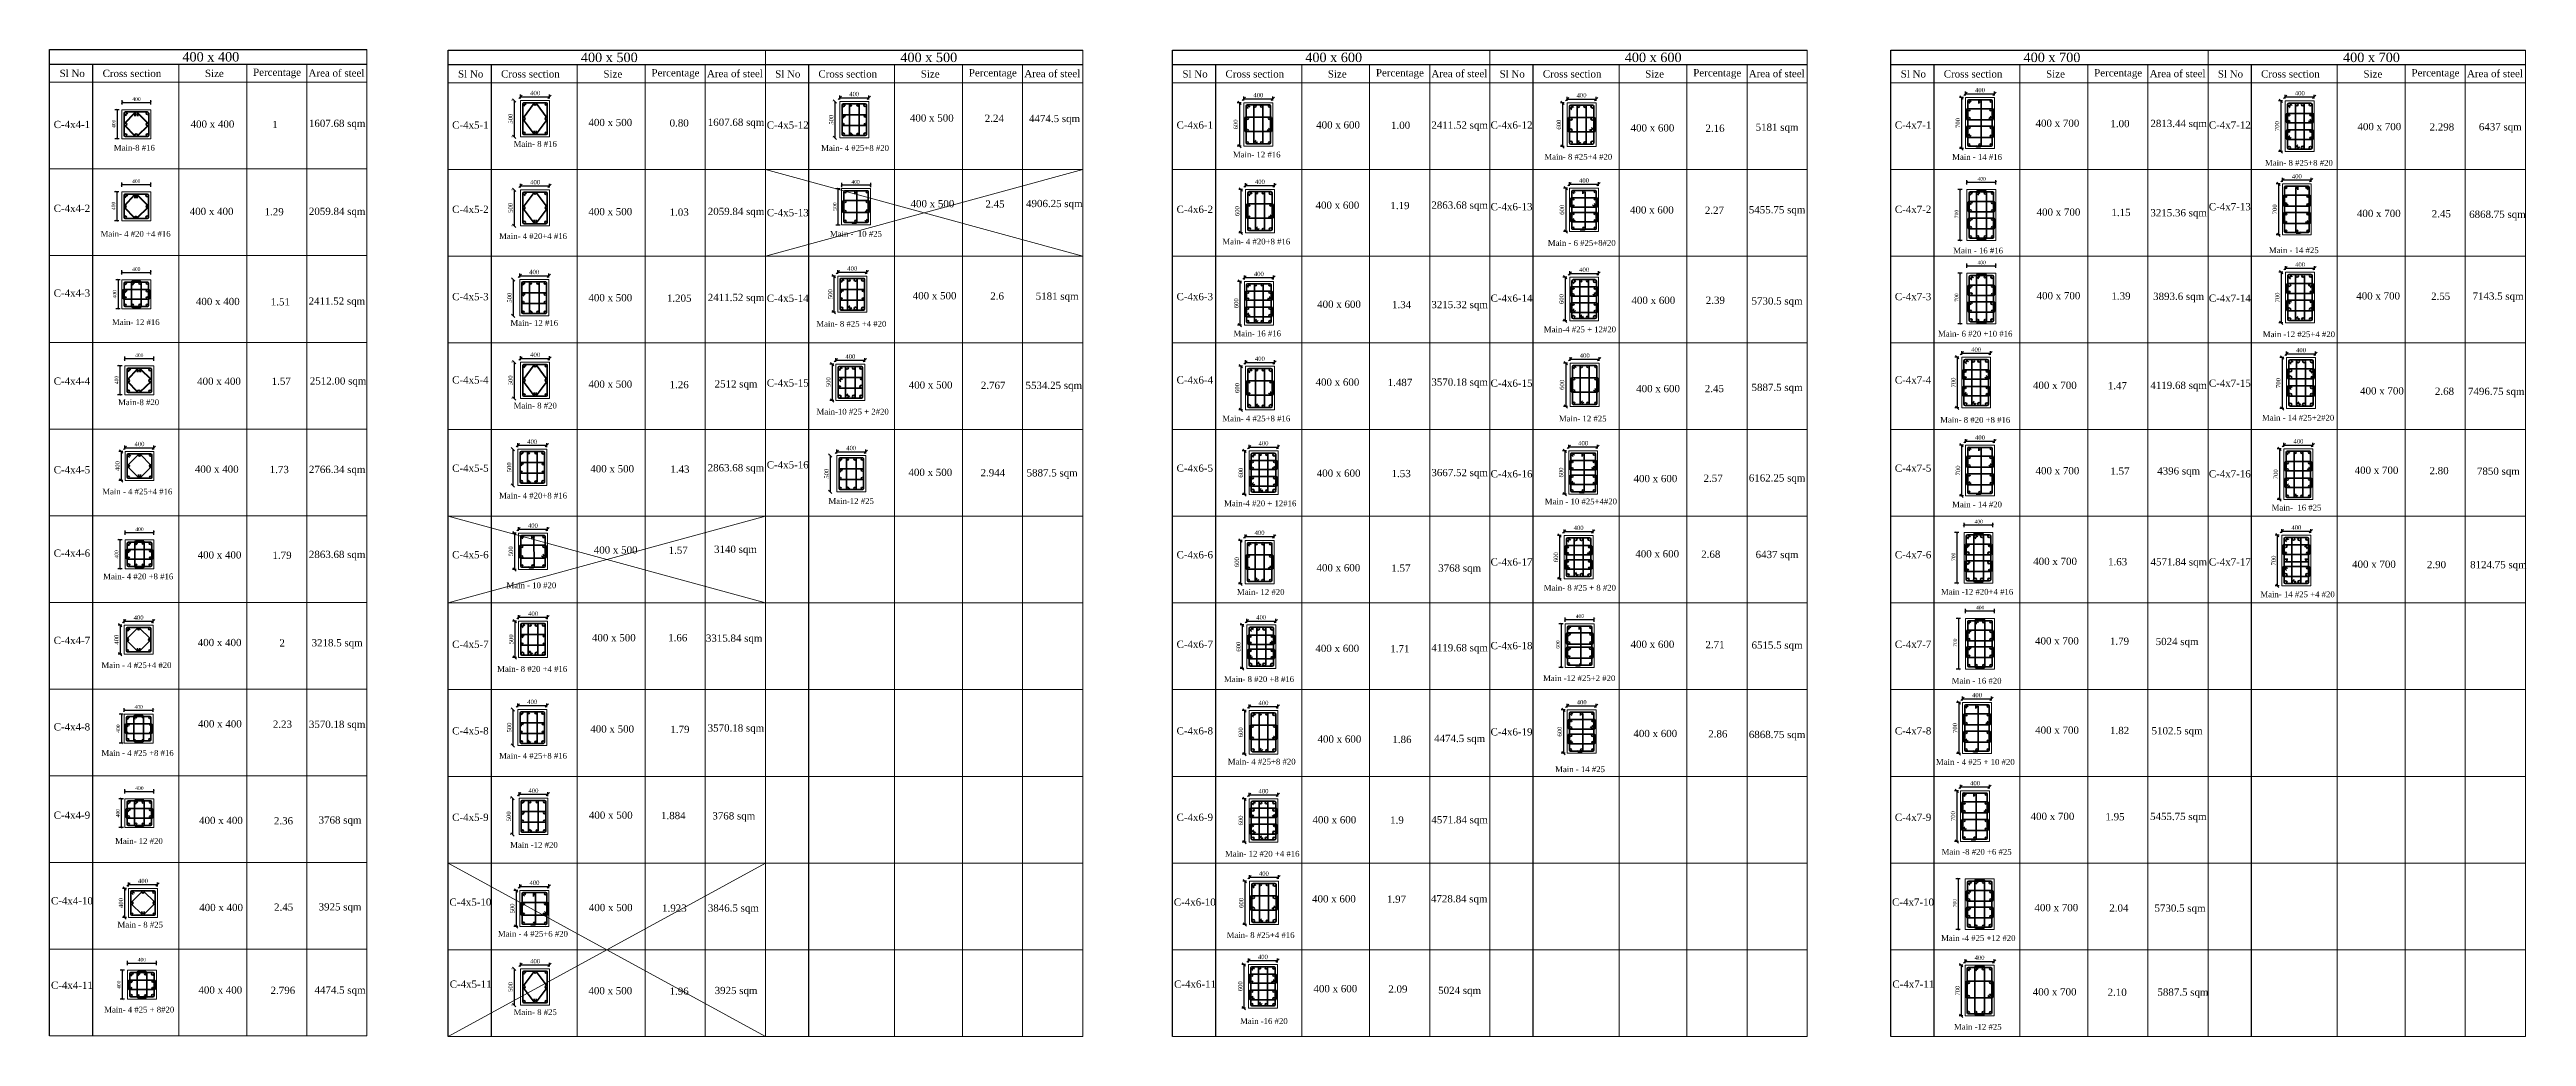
# Model space of a CAD drawing. Header units: millimetres. Extents: x -111267 to 10003021, y -40114 to 2142304.
# Drawn here: x 4269594 to 4440611, y 1999011 to 2067084 of the extents above; entities that cross this region are included whole.
import ezdxf

# ---------------------------------------------------------------- set-up
doc = ezdxf.new("R2010")
doc.units = ezdxf.units.MM
doc.header["$PDMODE"] = 2
doc.linetypes.add('DASHED2', pattern=[0.375, 0.25, -0.125])
doc.layers.add('5a.Hatch-TR-0', color=8, linetype='Continuous')
doc.layers.add('9.Title', color=7, linetype='Continuous')
for name, color, linetype, lineweight in [('6.Dim', 8, 'Continuous', 9), ('object line', 23, 'Continuous', 13), ('reinmt', 241, 'Continuous', 40), ('S-Beam', 4, 'DASHED2', 15), ('S-Dim', 8, 'Continuous', 5)]:
    doc.layers.add(name, color=color, linetype=linetype, lineweight=lineweight)
doc.styles.add('DRIQsmall', font='times.ttf', dxfattribs={"height": 0.2})
doc.styles.add('Section_Scale_250', font='times.ttf', dxfattribs={"height": 250})
doc.styles.add('Times new roman', font='times.ttf', dxfattribs={"height": 300})
doc.dimstyles.new('Scale 20', dxfattribs={"dimscale": 0, "dimtxt": 250, "dimasz": 230, "dimexe": 150, "dimexo": 150, "dimgap": 100, "dimtad": 1, "dimtoh": 1, "dimdec": 0, "dimlfac": 0.2, "dimzin": 0, "dimdsep": 46, "dimtxsty": 'Times new roman', "dimblk": 'OBLIQUE', "dimcen": 0.09, "dimclrd": 256, "dimclrt": 3, "dimadec": 0, "dimazin": 0, "dimtfac": 1, "dimtdec": 0, "dimtofl": 0, "dimtmove": 0, "dimatfit": 3, "dimfxl": 150, "dimfxlon": 1, "dimtolj": 1, "dimtzin": 0, "dimarcsym": 0})
doc.dimstyles.new('Section_Scale 250', dxfattribs={"dimscale": 0, "dimtxt": 250, "dimasz": 150, "dimexe": 150, "dimexo": 150, "dimgap": 100, "dimtad": 1, "dimtoh": 1, "dimdec": 0, "dimlfac": 0.25, "dimzin": 0, "dimdsep": 46, "dimtxsty": 'Section_Scale_250', "dimblk": 'ARCHTICK', "dimcen": 0.09, "dimclrd": 256, "dimclrt": 3, "dimadec": 0, "dimazin": 0, "dimtfac": 1, "dimtdec": 0, "dimtofl": 0, "dimtmove": 0, "dimatfit": 3, "dimfxl": 150, "dimfxlon": 1, "dimtolj": 1, "dimtzin": 0, "dimarcsym": 0})

msp = doc.modelspace()

# ---------------------------------------------------------------- texts
at = {"color": 0, "linetype": 'Continuous', "char_height": 400, "attachment_point": 5, "style": 'Times new roman'}
for s, insert, width in [('Main- 8 #16', (4303127.5, 2060570.3, 99385), 3405.581), ('Main-8 #16', (4275446.1, 2060308, -298154.9), 3405.581), ('Main- 4 #25+8 #20', (4325211.1, 2060291.3, 99385), 5372.781), ('Main- 12 #16 ', (4352943.3, 2059838.2, 99385), 3405.581), ('Main- 8 #25+4 #20 ', (4375144.8, 2059686.2), 5504.986), ('Main - 14 #16', (4402677.6, 2059671.2), 3405.581), ('Main- 8 #25+8 #20 ', (4424899.4, 2059267.6), 5101.589), ('Main- 4 #20 +4 #16', (4275535.3, 2054367.3, -298154.9), 4772.843), ('Main- 4 #20+4 #16 ', (4302978, 2054214, 99385), 5708.639), ('Main -  10 #25', (4325268.7, 2054370.2, 99385), 5852.571), ('Main- 4 #20+8 #16 ', (4352912.2, 2053838.2), 4866.71), ('Main - 6 #25+8#20 ', (4375384, 2053739.4), 6204.772), ('Main - 16 #16', (4402753.5, 2053219.5), 3405.581), ('Main - 14 #25', (4424545, 2053241.2), 3405.581), ('Main- 12 #16 ', (4275551, 2048280.9), 3405.581), ('Main- 12 #16', (4303061.8, 2048223.2, 99385), 3405.581), ('Main- 8 #25 +4 #20', (4324952.8, 2048164.1), 6912.047), ('Main- 16 #16 ', (4352976.2, 2047502.3, 99385), 3405.581), ('Main-4 #25 + 12#20', (4375259.1, 2047780.6, 99385), 5748.39), ('Main- 6 #20 +10 #16', (4402550.5, 2047482.1), 5067.537), ('Main -12 #25+4 #20', (4424900.9, 2047445), 5170.918), ('Main-8 #20', (4275743.9, 2042753.2, -99385), 3405.581), ('Main- 8 #20', (4303127.5, 2042520.3, 99385), 3405.581), ('Main-10 #25 + 2#20', (4325043.6, 2042102.9, 99385), 5903.296), ('Main- 4 #25+8 #16 ', (4352912.2, 2041634.2), 4866.71), ('Main- 12 #25', (4375450.6, 2041625.9), 3405.581), ('Main- 8 #20 +8 #16', (4402550.5, 2041536.5), 5067.537), ('Main - 14 #25+2#20', (4424845, 2041685.1), 6351.154), ('Main - 4 #25+4 #16', (4275652.8, 2036591.9, -99385), 6018.498), ('Main- 4 #20+8 #16 ', (4302978, 2036314, 99385), 5708.639), ('Main-12 #25', (4324939.9, 2035937.6, 99385), 3405.581), ('Main-4 #20 + 12#16', (4353186.1, 2035781.4, 99385), 5450.446), ('Main - 10 #25+4#20 ', (4375323.9, 2035912), 5078.982), ('Main - 14 #20', (4402677.6, 2035703.1), 3405.581), ('Main-  16 #25', (4424734.7, 2035485.3), 3405.581), ('Main- 4 #20 +8 #16', (4275715.7, 2030738.5, -198769.9), 4749.718), ('Main - 10 #20', (4302860.5, 2030125), 3405.581), ('Main- 8 #25 + 8 #20', (4375252.7, 2029957.6), 5717.964), ('Main- 12 #20', (4353219.2, 2029662.4), 3405.581), ('Main -12 #20+4 #16', (4402679, 2029678.6), 5612.37), ('Main- 14 #25 +4 #20', (4424805.3, 2029504.9), 5062.074), ('Main - 4 #25+4 #20', (4275593.7, 2024615.2, -298154.9), 6018.498), ('Main- 8 #20 +4 #16', (4302918.2, 2024356.2, 99385), 6332.361), ('Main- 8 #20 +8 #16', (4353104, 2023652.7), 5124.715), ('Main -12 #25+2 #20', (4375209.2, 2023721.1), 6143.968), ('Main - 16 #20', (4402647.7, 2023542.2), 3405.581), ('Main - 4 #25 +8 #16', (4275673.1, 2018561.9, -99385), 6262.326), ('Main- 4 #25+8 #16 ', (4302978, 2018363.4, 99385), 5708.639), ('Main- 4 #25+8 #20', (4353286.1, 2017961.1), 6719.179), ('Main - 4 #25 + 10 #20', (4402557.5, 2017938.7), 5678.779), ('Main - 14 #25', (4375266.1, 2017438), 3405.581), ('Main- 12 #20 ', (4275768.9, 2012483.7), 3405.581), ('Main -12 #20', (4303039.8, 2012216.5, 298154.9), 3405.581), ('Main- 12 #20 +4 #16', (4353325.1, 2011607.1), 5032.261), ('Main -8 #20 +6 #25', (4402646.5, 2011740.4), 5612.37), ('Main - 8 #25', (4275855.1, 2006712.6, -99385), 3405.581), ('Main - 4 #25+6 #20 ', (4302968, 2006085.5, 99385), 6092.49), ('Main- 8 #25+4 #16', (4353209.6, 2005999.2), 5504.986), ('Main -4 #25 +12 #20', (4402763.8, 2005792.6, 193424.3), 5612.37), ('Main- 4 #25 + 8#20', (4275786.6, 2000855.1, -99385), 5589.998), ('Main- 8 #25', (4303127.5, 2000679.2, 99385), 3405.581), ('Main -16 #20', (4353436.9, 2000065.8, 193424.3), 3405.581), ('Main -12 #25', (4402728.3, 1999668.3, 193424.3), 3405.581)]:
    msp.add_mtext(s, dxfattribs=dict(at, insert=insert, width=width))
at = {"layer": '9.Title', "linetype": 'Continuous', "lineweight": 9, "ltscale": 0.5, "width": 8540.737, "attachment_point": 5, "style": 'DRIQsmall'}
for s, insert, char_height in [('400 x 400', (4280729.9, 2066581.4, -99385), 650), ('400 x 500', (4308242.2, 2066542.8), 650), ('400 x 500', (4330301.3, 2066542.8), 650), ('400 x 600', (4358257.3, 2066542.8), 650), ('400 x 600', (4380316.4, 2066542.8), 650), ('400 x 700', (4407850.4, 2066542.8), 650), ('400 x 700', (4429909.5, 2066542.8), 650), ('Sl No', (4271158.1, 2065439.7, -298154.9), 500), ('Cross section', (4275282.8, 2065439.7, -298154.9), 500), ('Size', (4280974.6, 2065439.7, -298154.9), 500), ('Percentage', (4285301.2, 2065439.7, -298154.9), 500), ('Area of steel', (4289405.7, 2065465.3, -298154.9), 500), ('Sl No', (4298670.4, 2065401.1, -198769.9), 500), ('Cross section', (4302795.1, 2065401.1, -198769.9), 500), ('Size', (4308486.9, 2065401.1, -198769.9), 500), ('Percentage', (4312813.5, 2065401.1, -198769.9), 500), ('Area of steel', (4316918, 2065426.7, -198769.9), 500), ('Sl No', (4320564.8, 2065401.1, -198769.9), 500), ('Cross section', (4324706.3, 2065401.1, -198769.9), 500), ('Size', (4330398.1, 2065401.1, -198769.9), 500), ('Percentage', (4334724.7, 2065401.1, -198769.9), 500), ('Area of steel', (4338829.2, 2065426.7, -198769.9), 500), ('Sl No', (4348685.4, 2065401.1, -198769.9), 500), ('Cross section', (4352810.1, 2065401.1, -198769.9), 500), ('Size', (4358502, 2065401.1, -198769.9), 500), ('Percentage', (4362828.6, 2065401.1, -198769.9), 500), ('Area of steel', (4366933.1, 2065426.7, -198769.9), 500), ('Sl No', (4370579.9, 2065401.1, -198769.9), 500), ('Cross section', (4374721.4, 2065401.1, -198769.9), 500), ('Size', (4380413.2, 2065401.1, -198769.9), 500), ('Percentage', (4384739.8, 2065401.1, -198769.9), 500), ('Area of steel', (4388844.3, 2065426.7, -198769.9), 500), ('Sl No', (4398278.5, 2065401.1, -198769.9), 500), ('Cross section', (4402403.2, 2065401.1, -198769.9), 500), ('Size', (4408095.1, 2065401.1, -198769.9), 500), ('Percentage', (4412421.7, 2065401.1, -198769.9), 500), ('Area of steel', (4416526.2, 2065426.7, -198769.9), 500), ('Sl No', (4420173, 2065401.1, -198769.9), 500), ('Cross section', (4424314.4, 2065401.1, -198769.9), 500), ('Size', (4430006.3, 2065401.1, -198769.9), 500), ('Percentage', (4434332.9, 2065401.1, -198769.9), 500), ('Area of steel', (4438437.4, 2065426.7, -198769.9), 500), ('400 x 500', (4330508.8, 2062364.7, 99385), 500), ('2.24', (4334827.3, 2062338.3, 99385), 500), ('4474.5 sqm', (4338983.2, 2062250.5, -198769.9), 500), ('C-4x4-1', (4271139.2, 2061914.7, -298154.9), 500), ('400 x 400', (4280843.3, 2061941, -298154.9), 500), ('1', (4285161.7, 2061914.7, -298154.9), 500), ('1607.68 sqm', (4289451.5, 2061914.7, -298154.9), 500), ('C-4x5-1', (4298651.5, 2061876.1, -198769.9), 500), ('400 x 500', (4308311.9, 2062051.5), 500), ('0.80', (4313066.9, 2062017.1), 500), ('1607.68 sqm', (4316993.4, 2061991, -198769.9), 500), ('C-4x5-12', (4320562.7, 2061876.1, -198769.9), 500), ('C-4x6-1', (4348666.6, 2061876.1, -198769.9), 500), ('400 x 600', (4358558.3, 2061886.2), 500), ('1.00', (4362876.8, 2061859.8), 500), ('2411.52 sqm', (4366952.8, 2061795.7, -198769.9), 500), ('C-4x6-12', (4370536.2, 2061876.1, -198769.9), 500), ('400 x 600', (4380266.3, 2061680.2), 500), ('2.16', (4384584.7, 2061653.8), 500), ('5181 sqm', (4388870, 2061650.5, -198769.9), 500), ('C-4x7-1', (4398259.7, 2061876.1, -198769.9), 500), ('400 x 700', (4408226.2, 2062000.4), 500), ('1.00', (4412544.7, 2061974), 500), ('2813.44 sqm', (4416596.1, 2061908.3, -198769.9), 500), ('C-4x7-12', (4420129.3, 2061876.1, -198769.9), 500), ('400 x 700', (4430452.9, 2061770.6), 500), ('2.298', (4434771.4, 2061744.3), 500), ('6437 sqm', (4438803.8, 2061675.3, -198769.9), 500), ('C-4x4-2', (4271139.2, 2056129.2, -298154.9), 500), ('400 x 400', (4280783.4, 2055919.5, -298154.9), 500), ('1.29', (4285101.9, 2055893.1, -298154.9), 500), ('2059.84 sqm', (4289451.5, 2055847.1, -298154.9), 500), ('C-4x5-2', (4298651.5, 2056061.9, -198769.9), 500), ('400 x 500', (4308311.9, 2055901.9), 500), ('1.03', (4313066.9, 2055867.6), 500), ('2059.84 sqm', (4316993.4, 2055841.5, -198769.9), 500), ('C-4x5-13', (4320562.7, 2055833.9, -198769.9), 500), ('400 x 500', (4330552.3, 2056450.9, 99385), 500), ('2.45', (4334870.8, 2056424.5, 99385), 500), ('4906.25 sqm', (4338967.8, 2056385.4, -198769.9), 500), ('C-4x6-2', (4348666.6, 2056061.9, -198769.9), 500), ('400 x 600', (4358514.9, 2056346.8), 500), ('1.19', (4362833.4, 2056320.5), 500), ('2863.68 sqm', (4366952.8, 2056275, -198769.9), 500), ('C-4x6-13', (4370536.2, 2056243, -198769.9), 500), ('400 x 600', (4380225.5, 2056020.6), 500), ('2.27', (4384543.9, 2055994.2), 500), ('5455.75 sqm', (4388870, 2055956.4, -198769.9), 500), ('C-4x7-2', (4398259.7, 2056061.9, -198769.9), 500), ('400 x 700', (4408299.1, 2055870.3), 500), ('1.15', (4412617.6, 2055843.9), 500), ('3215.36 sqm', (4416596.1, 2055748.7, -198769.9), 500), ('C-4x7-13', (4420129.3, 2056243, -198769.9), 500), ('400 x 700', (4430415.2, 2055779.8), 500), ('2.45', (4434733.6, 2055753.4), 500), ('6868.75 sqm', (4438605, 2055642.2, -198769.9), 500), ('C-4x4-3', (4271139.2, 2050284.6, -298154.9), 500), ('400 x 400', (4281210.3, 2049704.9, -99385), 500), ('1.51', (4285528.7, 2049678.6, -99385), 500), ('2411.52 sqm', (4289433.1, 2049656.8, -298154.9), 500), ('C-4x5-3', (4298651.5, 2050041.1, -198769.9), 500), ('400 x 500', (4308311.9, 2049964.8), 500), ('1.205', (4313066.9, 2049930.5), 500), ('2411.52 sqm', (4316993.4, 2049904.4, -198769.9), 500), ('C-4x5-14', (4320562.7, 2049925.8, -198769.9), 500), ('400 x 500', (4330701.5, 2050104.2), 500), ('2.6', (4335019.9, 2050077.9), 500), ('5181 sqm', (4339163.7, 2049994.6, -298154.9), 500), ('C-4x6-3', (4348666.6, 2050041.1, -198769.9), 500), ('400 x 600', (4358624.8, 2049514.6), 500), ('1.34', (4362943.2, 2049488.2), 500), ('3215.32 sqm', (4366952.8, 2049414.9, -198769.9), 500), ('C-4x6-14', (4370536.2, 2049932, -198769.9), 500), ('400 x 600', (4380327.2, 2049785.8), 500), ('2.39', (4384608.3, 2049788.6), 500), ('5730.5 sqm', (4388870, 2049662.1, -198769.9), 500), ('C-4x7-3', (4398259.7, 2050041.1, -198769.9), 500), ('400 x 700', (4408299.1, 2050103.9), 500), ('1.39', (4412617.6, 2050077.5), 500), ('3893.6 sqm', (4416596.1, 2049982.3, -198769.9), 500), ('C-4x7-14', (4420129.3, 2049932, -198769.9), 500), ('400 x 700', (4430370.5, 2050089.4), 500), ('2.55', (4434688.9, 2050063), 500), ('7143.5 sqm', (4438649.8, 2049998.3, -198769.9), 500), ('C-4x4-4', (4271139.2, 2044209.3, -298154.9), 500), ('400 x 400', (4281294.4, 2044201.8), 500), ('1.57', (4285592, 2044201.8), 500), ('2512.00 sqm', (4289514.5, 2044146, -198769.9), 500), ('C-4x5-4', (4298651.5, 2044290.3, -198769.9), 500), ('400 x 500', (4308311.9, 2044001.4), 500), ('1.26', (4313066.9, 2043967.1), 500), ('2512 sqm', (4316993.4, 2043940.9, -198769.9), 500), ('C-4x5-15', (4320562.7, 2044086, -198769.9), 500), ('400 x 500', (4330427, 2043946.7, 99385), 500), ('2.767', (4334745.4, 2043920.4, 99385), 500), ('5534.25 sqm', (4338931, 2043842.8, -198769.9), 500), ('C-4x6-4', (4348666.6, 2044290.3, -198769.9), 500), ('400 x 600', (4358514.9, 2044142.9), 500), ('1.487', (4362833.4, 2044116.5), 500), ('3570.18 sqm', (4366952.8, 2044071, -198769.9), 500), ('C-4x6-15', (4370536.2, 2044066.1, -198769.9), 500), ('400 x 600', (4380653.9, 2043694.9), 500), ('2.45', (4384540.4, 2043696.3), 500), ('5887.5 sqm', (4388870, 2043703.5, -198769.9), 500), ('C-4x7-4', (4398259.7, 2044290.3, -198769.9), 500), ('400 x 700', (4408048.7, 2043922.3), 500), ('1.47', (4412367.1, 2043895.9), 500), ('4119.68 sqm', (4416596.1, 2043846, -198769.9), 500), ('C-4x7-15', (4420129.3, 2044066.1, -198769.9), 500), ('400 x 700', (4430633.8, 2043538.1), 500), ('2.68', (4434952.2, 2043511.8), 500), ('7496.75 sqm', (4438523, 2043427.1, -198769.9), 500), ('C-4x5-16', (4320562.7, 2038438.2, -198769.9), 500), ('C-4x4-5', (4271139.2, 2038096.7, -298154.9), 500), ('400 x 400', (4281138.9, 2038140, 99385), 500), ('1.73', (4285457.3, 2038113.6, 99385), 500), ('2766.34 sqm', (4289452.9, 2038045.3, -99385), 500), ('C-4x5-5', (4298651.5, 2038204.9, -198769.9), 500), ('400 x 500', (4308440.5, 2038165.8), 500), ('1.43', (4313118.4, 2038136.1), 500), ('2863.68 sqm', (4316985.6, 2038156.9, -198769.9), 500), ('400 x 500', (4330407.6, 2037917.7), 500), ('2.944', (4334726, 2037891.4), 500), ('5887.5 sqm', (4338817.4, 2037804.3, -298154.9), 500), ('C-4x6-5', (4348666.6, 2038204.9, -198769.9), 500), ('400 x 600', (4358598.1, 2037861), 500), ('1.53', (4362916.6, 2037834.7), 500), ('3667.52 sqm', (4366952.8, 2037826.3, -198769.9), 500), ('C-4x6-16', (4370536.2, 2037817.6, -198769.9), 500), ('400 x 600', (4380470.8, 2037488.4), 500), ('2.57', (4384457.3, 2037507.6), 500), ('6162.25 sqm', (4388870, 2037457.4, -198769.9), 500), ('C-4x7-5', (4398259.7, 2038204.9, -198769.9), 500), ('400 x 700', (4408226.2, 2038032.3), 500), ('1.57', (4412544.7, 2038006), 500), ('4396 sqm', (4416596.1, 2037940.3, -198769.9), 500), ('C-4x7-16', (4420129.3, 2037817.6, -198769.9), 500), ('400 x 700', (4430258.5, 2038061.5), 500), ('2.80', (4434576.9, 2038035.1), 500), ('7850 sqm', (4438671.6, 2037922.4, -198769.9), 500), ('C-4x4-6', (4271139.2, 2032345.7, -298154.9), 500), ('400 x 400', (4281329.2, 2032223.3, -99385), 500), ('1.79', (4285647.7, 2032196.9, -99385), 500), ('2863.68 sqm', (4289450.6, 2032179.9, -298154.9), 500), ('C-4x5-6', (4298651.5, 2032236.2, -198769.9), 500), ('400 x 500', (4308680.7, 2032566.2, 99385), 500), ('1.57', (4312999.2, 2032539.9, 99385), 500), ('3140 sqm', (4316954.1, 2032535.8, -198769.9), 500), ('C-4x6-6', (4348666.6, 2032236.2, -198769.9), 500), ('C-4x6-17', (4370536.2, 2031737.6, -198769.9), 500), ('400 x 600', (4380594.1, 2032301.6, -99385), 500), ('2.68', (4384292.4, 2032269.1, -99385), 500), ('6437 sqm', (4388870, 2032174.3, -198769.9), 500), ('C-4x7-6', (4398259.7, 2032236.2, -198769.9), 500), ('400 x 700', (4408066.6, 2031778.2), 500), ('1.63', (4412385.1, 2031751.8), 500), ('4571.84 sqm', (4416606, 2031665.9, -198769.9), 500), ('C-4x7-17', (4420129.3, 2031737.6, -198769.9), 500), ('400 x 700', (4430081.5, 2031580.9), 500), ('2.90', (4434400, 2031554.5), 500), ('8124.75 sqm', (4438671.6, 2031474.5, -198769.9), 500), ('400 x 600', (4358580.1, 2031338.7), 500), ('1.57', (4362898.6, 2031312.3), 500), ('3768 sqm', (4366952.8, 2031239.3, -198769.9), 500), ('C-4x4-7', (4271139.2, 2026326, -298154.9), 500), ('400 x 500', (4308555, 2026511.4, 99385), 500), ('1.66', (4312967.5, 2026511.4, 99385), 500), ('3315.84 sqm', (4316861.3, 2026403.1, -198769.9), 500), ('400 x 700', (4408193.3, 2026295.1), 500), ('400 x 400', (4281337.1, 2026180.3, -99385), 500), ('2', (4285655.5, 2026154, -99385), 500), ('3218.5 sqm', (4289450.6, 2026085.6, -298154.9), 500), ('C-4x5-7', (4298651.5, 2026056.7, -198769.9), 500), ('C-4x6-7', (4348666.6, 2026056.7, -198769.9), 500), ('400 x 600', (4358505.2, 2025774.2), 500), ('1.71', (4362823.7, 2025747.9), 500), ('4119.68 sqm', (4366952.8, 2025742.9, -198769.9), 500), ('C-4x6-18', (4370536.2, 2025966.9, -198769.9), 500), ('400 x 600', (4380265.9, 2026060.9), 500), ('2.71', (4384584.4, 2026034.5), 500), ('6515.5 sqm', (4388870, 2025922.4, -198769.9), 500), ('C-4x7-7', (4398259.7, 2026056.7, -198769.9), 500), ('1.79', (4412511.7, 2026268.7), 500), ('5024 sqm', (4416490.2, 2026173.5, -198769.9), 500), ('C-4x4-8', (4271139.2, 2020362.8, -298154.9), 500), ('400 x 400', (4281354.8, 2020571.4, -99385), 500), ('2.23', (4285673.3, 2020545, -99385), 500), ('3570.18 sqm', (4289450.6, 2020461.4, -298154.9), 500), ('C-4x5-8', (4298651.5, 2020088.2, -198769.9), 500), ('400 x 500', (4308440.5, 2020215.3), 500), ('1.79', (4313118.4, 2020185.6), 500), ('3570.18 sqm', (4316985.6, 2020206.3, -198769.9), 500), ('C-4x6-8', (4348666.6, 2020088.2, -198769.9), 500), ('400 x 600', (4358651.9, 2019520.5), 500), ('1.86', (4362970.3, 2019494.1), 500), ('4474.5 sqm', (4366952.8, 2019484.4, -198769.9), 500), ('C-4x6-19', (4370536.2, 2020015.6, -198769.9), 500), ('400 x 600', (4380462.1, 2019904.2), 500), ('2.86', (4384780.6, 2019877.9), 500), ('6868.75 sqm', (4388870, 2019759, -198769.9), 500), ('C-4x7-8', (4398259.7, 2020088.2, -198769.9), 500), ('400 x 700', (4408200.2, 2020135.3), 500), ('1.82', (4412518.7, 2020108.9), 500), ('5102.5 sqm', (4416490.2, 2020015.8, -198769.9), 500), ('C-4x4-9', (4271139.2, 2014269.5, -298154.9), 500), ('400 x 400', (4281428.2, 2013907.7, -99385), 500), ('2.36', (4285746.7, 2013881.3, -99385), 500), ('3768 sqm', (4289651, 2013859.6, -298154.9), 500), ('C-4x5-9', (4298651.5, 2014122.5, -198769.9), 500), ('400 x 500', (4308344.9, 2014269.4, 198769.9), 500), ('1.884', (4312663.4, 2014243, 198769.9), 500), ('3768 sqm', (4316838.3, 2014146, -198769.9), 500), ('C-4x6-9', (4348666.6, 2014122.5, -198769.9), 500), ('400 x 600', (4358303.7, 2013951.9), 500), ('1.9', (4362622.2, 2013925.5), 500), ('4571.84 sqm', (4366952.8, 2013880.1, -198769.9), 500), ('C-4x7-9', (4398259.7, 2014122.5, -198769.9), 500), ('400 x 700', (4407885, 2014189.3), 500), ('1.95', (4412203.5, 2014162.9), 500), ('5455.75 sqm', (4416573.6, 2014104.9, -198769.9), 500), ('C-4x4-10', (4271139.2, 2008367.5, -298154.9), 500), ('400 x 400', (4281440.2, 2007901.5, -99385), 500), ('2.45', (4285758.7, 2007923.3, -99385), 500), ('3925 sqm', (4289651, 2007868.1, -298154.9), 500), ('C-4x5-10', (4298651.5, 2008273.2, -198769.9), 500), ('400 x 500', (4308339.3, 2007897.5, 99385), 500), ('1.923', (4312734.8, 2007856.3, 99385), 500), ('3846.5 sqm', (4316808.1, 2007790.4, -198769.9), 500), ('C-4x6-10', (4348666.6, 2008273.2, -198769.9), 500), ('400 x 600', (4358275.1, 2008499.5), 500), ('1.97', (4362593.5, 2008473.1), 500), ('4728.84 sqm', (4366924.1, 2008427.7, -198769.9), 500), ('C-4x7-10', (4398259.7, 2008273.2, -198769.9), 500), ('400 x 700', (4408151.5, 2007892.2, 193424.3), 500), ('2.04', (4412469.9, 2007865.8, 193424.3), 500), ('5730.5 sqm', (4416690.8, 2007779.9, -5345.6), 500), ('C-4x4-11', (4271139.2, 2002537.9, -298154.9), 500), ('C-4x5-11', (4298669.7, 2002614.9, -397539.8), 500), ('C-4x6-11', (4348684.8, 2002614.9, -397539.8), 500), ('C-4x7-11', (4398277.9, 2002614.9, -397539.8), 500), ('400 x 400', (4281385.6, 2002209.5, -99385), 500), ('2.796', (4285704.1, 2002183.1, -99385), 500), ('4474.5 sqm', (4289651, 2002128.6, -298154.9), 500), ('400 x 500', (4308311.9, 2002160.3), 500), ('1.96', (4313066.9, 2002126), 500), ('3925 sqm', (4316993.4, 2002099.8, -198769.9), 500), ('400 x 600', (4358371.1, 2002302.6, 94039.4), 500), ('2.09', (4362689.6, 2002276.2, 94039.4), 500), ('5024 sqm', (4366949.9, 2002106.5, -104730.6), 500), ('400 x 700', (4408034, 2002083.2, 193424.3), 500), ('2.10', (4412352.4, 2002056.8, 193424.3), 500), ('5887.5 sqm', (4416892.6, 2001988.2, -5345.6), 500)]:
    msp.add_mtext(s, dxfattribs=dict(at, insert=insert, char_height=char_height))

# ---------------------------------------------------------------- blocks, each defined once
blk = doc.blocks.new('_ArchTick')
at = {"color": 0, "linetype": 'ByBlock', "const_width": 0.15}
blk.add_lwpolyline([(-0.5, -0.5), (0.5, 0.5)], dxfattribs=at)
blk = doc.blocks.new('*D1172')
at = {"layer": 'Defpoints', "color": 0, "ltscale": 6, "transparency": 16777216}
for p in [(4274867, 2045265), (4274447, 2043265), (4274867, 2043265)]:
    blk.add_point(p, dxfattribs=at)
at = {"layer": 'S-Dim', "color": 0, "lineweight": -2, "ltscale": 6, "transparency": 16777216}
for p, q in [((4274597, 2045265), (4274297, 2045265)), ((4274597, 2043265), (4274297, 2043265))]:
    blk.add_line(p, q, dxfattribs=at)
at = {"layer": 'S-Dim', "lineweight": -2, "ltscale": 6, "transparency": 16777216}
blk.add_line((4274447, 2045265), (4274447, 2043265), dxfattribs=at)
at = {"layer": 'S-Dim', "lineweight": -2, "ltscale": 6, "transparency": 16777216, "xscale": 150, "yscale": 150, "zscale": 150}
for p, rotation in [((4274447, 2045265), 90), ((4274447, 2043265), 270)]:
    blk.add_blockref('_ArchTick', p, dxfattribs=dict(at, rotation=rotation))
at = {"layer": 'S-Dim', "color": 3, "ltscale": 6, "transparency": 16777216, "insert": (4274220, 2044293), "char_height": 250, "attachment_point": 5, "rotation": 90, "style": 'Section_Scale_250'}
blk.add_mtext('\\A1;400', dxfattribs=at)
blk = doc.blocks.new('*D1173')
at = {"layer": 'Defpoints', "color": 0, "ltscale": 6, "transparency": 16777216}
for p in [(4276789, 2045765), (4274789, 2045187), (4276789, 2045187)]:
    blk.add_point(p, dxfattribs=at)
at = {"layer": 'S-Dim', "color": 0, "lineweight": -2, "ltscale": 6, "transparency": 16777216}
for p, q in [((4274789, 2045615), (4274789, 2045915)), ((4276789, 2045615), (4276789, 2045915))]:
    blk.add_line(p, q, dxfattribs=at)
at = {"layer": 'S-Dim', "lineweight": -2, "ltscale": 6, "transparency": 16777216}
blk.add_line((4274789, 2045765), (4276789, 2045765), dxfattribs=at)
at = {"layer": 'S-Dim', "lineweight": -2, "ltscale": 6, "transparency": 16777216, "xscale": 150, "yscale": 150, "zscale": 150, "rotation": 180}
blk.add_blockref('_ArchTick', (4274789, 2045765), dxfattribs=at)
at = {"layer": 'S-Dim', "lineweight": -2, "ltscale": 6, "transparency": 16777216, "xscale": 150, "yscale": 150, "zscale": 150}
blk.add_blockref('_ArchTick', (4276789, 2045765), dxfattribs=at)
at = {"layer": 'S-Dim', "color": 3, "ltscale": 6, "transparency": 16777216, "insert": (4275789, 2045993), "char_height": 250, "attachment_point": 5, "style": 'Section_Scale_250'}
blk.add_mtext('\\A1;400', dxfattribs=at)
blk = doc.blocks.new('_Oblique')
at = {"color": 0, "linetype": 'ByBlock', "lineweight": -2}
blk.add_line((-0.5, -0.5), (0.5, 0.5), dxfattribs=at)
blk = doc.blocks.new('*D1193')
at = {"layer": 'Defpoints', "color": 0, "ltscale": 6, "transparency": 16777216}
for p in [(4275047, 2009213), (4274781, 2007213), (4275047, 2007213)]:
    blk.add_point(p, dxfattribs=at)
at = {"layer": 'S-Dim', "color": 0, "lineweight": -2, "ltscale": 6, "transparency": 16777216}
for p, q in [((4274897, 2009213), (4274631, 2009213)), ((4274897, 2007213), (4274631, 2007213))]:
    blk.add_line(p, q, dxfattribs=at)
at = {"layer": 'S-Dim', "lineweight": -2, "ltscale": 6, "transparency": 16777216}
blk.add_line((4274781, 2009213), (4274781, 2007213), dxfattribs=at)
at = {"layer": 'S-Dim', "lineweight": -2, "ltscale": 6, "transparency": 16777216, "xscale": 230, "yscale": 230, "zscale": 230}
for p, rotation in [((4274781, 2009213), 90), ((4274781, 2007213), 270)]:
    blk.add_blockref('_Oblique', p, dxfattribs=dict(at, rotation=rotation))
at = {"layer": 'S-Dim', "color": 3, "ltscale": 6, "transparency": 16777216, "insert": (4274528, 2008213), "char_height": 300, "attachment_point": 5, "rotation": 90, "style": 'Times new roman'}
blk.add_mtext('\\A1;400', dxfattribs=at)
blk = doc.blocks.new('*D1194')
at = {"layer": 'Defpoints', "color": 0, "ltscale": 6, "transparency": 16777216}
for p in [(4277047, 2009479), (4275047, 2009213), (4277047, 2009213)]:
    blk.add_point(p, dxfattribs=at)
at = {"layer": 'S-Dim', "color": 0, "lineweight": -2, "ltscale": 6, "transparency": 16777216}
for p, q in [((4275047, 2009363), (4275047, 2009629)), ((4277047, 2009363), (4277047, 2009629))]:
    blk.add_line(p, q, dxfattribs=at)
at = {"layer": 'S-Dim', "lineweight": -2, "ltscale": 6, "transparency": 16777216}
blk.add_line((4275047, 2009479), (4277047, 2009479), dxfattribs=at)
at = {"layer": 'S-Dim', "lineweight": -2, "ltscale": 6, "transparency": 16777216, "xscale": 230, "yscale": 230, "zscale": 230, "rotation": 180}
blk.add_blockref('_Oblique', (4275047, 2009479), dxfattribs=at)
at = {"layer": 'S-Dim', "lineweight": -2, "ltscale": 6, "transparency": 16777216, "xscale": 230, "yscale": 230, "zscale": 230}
blk.add_blockref('_Oblique', (4277047, 2009479), dxfattribs=at)
at = {"layer": 'S-Dim', "color": 3, "ltscale": 6, "transparency": 16777216, "insert": (4276047, 2009732), "char_height": 300, "attachment_point": 5, "style": 'Times new roman'}
blk.add_mtext('\\A1;400', dxfattribs=at)
blk = doc.blocks.new('*D1195')
at = {"layer": 'Defpoints', "color": 0, "ltscale": 6, "transparency": 16777216}
for p in [(4274745, 2027378), (4274479, 2025378), (4274745, 2025378)]:
    blk.add_point(p, dxfattribs=at)
at = {"layer": 'S-Dim', "color": 0, "lineweight": -2, "ltscale": 6, "transparency": 16777216}
for p, q in [((4274595, 2027378), (4274329, 2027378)), ((4274595, 2025378), (4274329, 2025378))]:
    blk.add_line(p, q, dxfattribs=at)
at = {"layer": 'S-Dim', "lineweight": -2, "ltscale": 6, "transparency": 16777216}
blk.add_line((4274479, 2027378), (4274479, 2025378), dxfattribs=at)
at = {"layer": 'S-Dim', "lineweight": -2, "ltscale": 6, "transparency": 16777216, "xscale": 230, "yscale": 230, "zscale": 230}
for p, rotation in [((4274479, 2027378), 90), ((4274479, 2025378), 270)]:
    blk.add_blockref('_Oblique', p, dxfattribs=dict(at, rotation=rotation))
at = {"layer": 'S-Dim', "color": 3, "ltscale": 6, "transparency": 16777216, "insert": (4274226, 2026378), "char_height": 300, "attachment_point": 5, "rotation": 90, "style": 'Times new roman'}
blk.add_mtext('\\A1;400', dxfattribs=at)
blk = doc.blocks.new('*D1196')
at = {"layer": 'Defpoints', "color": 0, "ltscale": 6, "transparency": 16777216}
for p in [(4274745, 2027378), (4276745, 2027645), (4276745, 2027378)]:
    blk.add_point(p, dxfattribs=at)
at = {"layer": 'S-Dim', "color": 0, "lineweight": -2, "ltscale": 6, "transparency": 16777216}
for p, q in [((4274745, 2027528), (4274745, 2027795)), ((4276745, 2027528), (4276745, 2027795))]:
    blk.add_line(p, q, dxfattribs=at)
at = {"layer": 'S-Dim', "lineweight": -2, "ltscale": 6, "transparency": 16777216}
blk.add_line((4274745, 2027645), (4276745, 2027645), dxfattribs=at)
at = {"layer": 'S-Dim', "lineweight": -2, "ltscale": 6, "transparency": 16777216, "xscale": 230, "yscale": 230, "zscale": 230, "rotation": 180}
blk.add_blockref('_Oblique', (4274745, 2027645), dxfattribs=at)
at = {"layer": 'S-Dim', "lineweight": -2, "ltscale": 6, "transparency": 16777216, "xscale": 230, "yscale": 230, "zscale": 230}
blk.add_blockref('_Oblique', (4276745, 2027645), dxfattribs=at)
at = {"layer": 'S-Dim', "color": 3, "ltscale": 6, "transparency": 16777216, "insert": (4275745, 2027897), "char_height": 300, "attachment_point": 5, "style": 'Times new roman'}
blk.add_mtext('\\A1;400', dxfattribs=at)
blk = doc.blocks.new('*D1197')
at = {"layer": 'Defpoints', "color": 0, "ltscale": 6, "transparency": 16777216}
for p in [(4274883, 2033267), (4274449, 2031267), (4274883, 2031267)]:
    blk.add_point(p, dxfattribs=at)
at = {"layer": 'S-Dim', "color": 0, "lineweight": -2, "ltscale": 6, "transparency": 16777216}
for p, q in [((4274599, 2033267), (4274299, 2033267)), ((4274599, 2031267), (4274299, 2031267))]:
    blk.add_line(p, q, dxfattribs=at)
at = {"layer": 'S-Dim', "lineweight": -2, "ltscale": 6, "transparency": 16777216}
blk.add_line((4274449, 2033267), (4274449, 2031267), dxfattribs=at)
at = {"layer": 'S-Dim', "lineweight": -2, "ltscale": 6, "transparency": 16777216, "xscale": 150, "yscale": 150, "zscale": 150}
for p, rotation in [((4274449, 2033267), 90), ((4274449, 2031267), 270)]:
    blk.add_blockref('_ArchTick', p, dxfattribs=dict(at, rotation=rotation))
at = {"layer": 'S-Dim', "color": 3, "ltscale": 6, "transparency": 16777216, "insert": (4274222, 2032267), "char_height": 250, "attachment_point": 5, "rotation": 90, "style": 'Section_Scale_250'}
blk.add_mtext('\\A1;400', dxfattribs=at)
blk = doc.blocks.new('*D1198')
at = {"layer": 'Defpoints', "color": 0, "ltscale": 6, "transparency": 16777216}
for p in [(4276805, 2033768), (4274805, 2033189), (4276805, 2033189)]:
    blk.add_point(p, dxfattribs=at)
at = {"layer": 'S-Dim', "color": 0, "lineweight": -2, "ltscale": 6, "transparency": 16777216}
for p, q in [((4274805, 2033618), (4274805, 2033918)), ((4276805, 2033618), (4276805, 2033918))]:
    blk.add_line(p, q, dxfattribs=at)
at = {"layer": 'S-Dim', "lineweight": -2, "ltscale": 6, "transparency": 16777216}
blk.add_line((4274805, 2033768), (4276805, 2033768), dxfattribs=at)
at = {"layer": 'S-Dim', "lineweight": -2, "ltscale": 6, "transparency": 16777216, "xscale": 150, "yscale": 150, "zscale": 150, "rotation": 180}
blk.add_blockref('_ArchTick', (4274805, 2033768), dxfattribs=at)
at = {"layer": 'S-Dim', "lineweight": -2, "ltscale": 6, "transparency": 16777216, "xscale": 150, "yscale": 150, "zscale": 150}
blk.add_blockref('_ArchTick', (4276805, 2033768), dxfattribs=at)
at = {"layer": 'S-Dim', "color": 3, "ltscale": 6, "transparency": 16777216, "insert": (4275805, 2033995), "char_height": 250, "attachment_point": 5, "style": 'Section_Scale_250'}
blk.add_mtext('\\A1;400', dxfattribs=at)
blk = doc.blocks.new('*D1187')
at = {"layer": 'Defpoints', "color": 0, "ltscale": 6, "transparency": 16777216}
for p in [(4274878, 2015411), (4274539, 2013411), (4274878, 2013411)]:
    blk.add_point(p, dxfattribs=at)
at = {"layer": 'S-Dim', "color": 0, "lineweight": -2, "ltscale": 6, "transparency": 16777216}
for p, q in [((4274689, 2015411), (4274389, 2015411)), ((4274689, 2013411), (4274389, 2013411))]:
    blk.add_line(p, q, dxfattribs=at)
at = {"layer": 'S-Dim', "lineweight": -2, "ltscale": 6, "transparency": 16777216}
blk.add_line((4274539, 2015411), (4274539, 2013411), dxfattribs=at)
at = {"layer": 'S-Dim', "lineweight": -2, "ltscale": 6, "transparency": 16777216, "xscale": 150, "yscale": 150, "zscale": 150}
for p, rotation in [((4274539, 2015411), 90), ((4274539, 2013411), 270)]:
    blk.add_blockref('_ArchTick', p, dxfattribs=dict(at, rotation=rotation))
at = {"layer": 'S-Dim', "color": 3, "ltscale": 6, "transparency": 16777216, "insert": (4274312, 2014411), "char_height": 250, "attachment_point": 5, "rotation": 90, "style": 'Section_Scale_250'}
blk.add_mtext('\\A1;400', dxfattribs=at)
blk = doc.blocks.new('*D1188')
at = {"layer": 'Defpoints', "color": 0, "ltscale": 6, "transparency": 16777216}
for p in [(4274800, 2015333), (4276800, 2015911), (4276800, 2015333)]:
    blk.add_point(p, dxfattribs=at)
at = {"layer": 'S-Dim', "color": 0, "lineweight": -2, "ltscale": 6, "transparency": 16777216}
for p, q in [((4274800, 2015761), (4274800, 2016061)), ((4276800, 2015761), (4276800, 2016061))]:
    blk.add_line(p, q, dxfattribs=at)
at = {"layer": 'S-Dim', "lineweight": -2, "ltscale": 6, "transparency": 16777216}
blk.add_line((4274800, 2015911), (4276800, 2015911), dxfattribs=at)
at = {"layer": 'S-Dim', "lineweight": -2, "ltscale": 6, "transparency": 16777216, "xscale": 150, "yscale": 150, "zscale": 150, "rotation": 180}
blk.add_blockref('_ArchTick', (4274800, 2015911), dxfattribs=at)
at = {"layer": 'S-Dim', "lineweight": -2, "ltscale": 6, "transparency": 16777216, "xscale": 150, "yscale": 150, "zscale": 150}
blk.add_blockref('_ArchTick', (4276800, 2015911), dxfattribs=at)
at = {"layer": 'S-Dim', "color": 3, "ltscale": 6, "transparency": 16777216, "insert": (4275800, 2016138), "char_height": 250, "attachment_point": 5, "style": 'Section_Scale_250'}
blk.add_mtext('\\A1;400', dxfattribs=at)
blk = doc.blocks.new('*D1189')
at = {"layer": 'Defpoints', "color": 0, "ltscale": 6, "transparency": 16777216}
for p in [(4274675, 2062937), (4274255, 2060937), (4274675, 2060937)]:
    blk.add_point(p, dxfattribs=at)
at = {"layer": 'S-Dim', "color": 0, "lineweight": -2, "ltscale": 6, "transparency": 16777216}
for p, q in [((4274405, 2062937), (4274105, 2062937)), ((4274405, 2060937), (4274105, 2060937))]:
    blk.add_line(p, q, dxfattribs=at)
at = {"layer": 'S-Dim', "lineweight": -2, "ltscale": 6, "transparency": 16777216}
blk.add_line((4274255, 2062937), (4274255, 2060937), dxfattribs=at)
at = {"layer": 'S-Dim', "lineweight": -2, "ltscale": 6, "transparency": 16777216, "xscale": 150, "yscale": 150, "zscale": 150}
for p, rotation in [((4274255, 2062937), 90), ((4274255, 2060937), 270)]:
    blk.add_blockref('_ArchTick', p, dxfattribs=dict(at, rotation=rotation))
at = {"layer": 'S-Dim', "color": 3, "ltscale": 6, "transparency": 16777216, "insert": (4274027, 2061965), "char_height": 250, "attachment_point": 5, "rotation": 90, "style": 'Section_Scale_250'}
blk.add_mtext('\\A1;400', dxfattribs=at)
blk = doc.blocks.new('*D1190')
at = {"layer": 'Defpoints', "color": 0, "ltscale": 6, "transparency": 16777216}
for p in [(4274597, 2062859), (4276597, 2063437), (4276597, 2062859)]:
    blk.add_point(p, dxfattribs=at)
at = {"layer": 'S-Dim', "color": 0, "lineweight": -2, "ltscale": 6, "transparency": 16777216}
for p, q in [((4274597, 2063287), (4274597, 2063587)), ((4276597, 2063287), (4276597, 2063587))]:
    blk.add_line(p, q, dxfattribs=at)
at = {"layer": 'S-Dim', "lineweight": -2, "ltscale": 6, "transparency": 16777216}
blk.add_line((4274597, 2063437), (4276597, 2063437), dxfattribs=at)
at = {"layer": 'S-Dim', "lineweight": -2, "ltscale": 6, "transparency": 16777216, "xscale": 150, "yscale": 150, "zscale": 150, "rotation": 180}
blk.add_blockref('_ArchTick', (4274597, 2063437), dxfattribs=at)
at = {"layer": 'S-Dim', "lineweight": -2, "ltscale": 6, "transparency": 16777216, "xscale": 150, "yscale": 150, "zscale": 150}
blk.add_blockref('_ArchTick', (4276597, 2063437), dxfattribs=at)
at = {"layer": 'S-Dim', "color": 3, "ltscale": 6, "transparency": 16777216, "insert": (4275597, 2063665), "char_height": 250, "attachment_point": 5, "style": 'Section_Scale_250'}
blk.add_mtext('\\A1;400', dxfattribs=at)
blk = doc.blocks.new('*D1191')
at = {"layer": 'Defpoints', "color": 0, "ltscale": 6, "transparency": 16777216}
for p in [(4275048, 2003575), (4274614, 2001575), (4275048, 2001575)]:
    blk.add_point(p, dxfattribs=at)
at = {"layer": 'S-Dim', "color": 0, "lineweight": -2, "ltscale": 6, "transparency": 16777216}
for p, q in [((4274764, 2003575), (4274464, 2003575)), ((4274764, 2001575), (4274464, 2001575))]:
    blk.add_line(p, q, dxfattribs=at)
at = {"layer": 'S-Dim', "lineweight": -2, "ltscale": 6, "transparency": 16777216}
blk.add_line((4274614, 2003575), (4274614, 2001575), dxfattribs=at)
at = {"layer": 'S-Dim', "lineweight": -2, "ltscale": 6, "transparency": 16777216, "xscale": 150, "yscale": 150, "zscale": 150}
for p, rotation in [((4274614, 2003575), 90), ((4274614, 2001575), 270)]:
    blk.add_blockref('_ArchTick', p, dxfattribs=dict(at, rotation=rotation))
at = {"layer": 'S-Dim', "color": 3, "ltscale": 6, "transparency": 16777216, "insert": (4274387, 2002575), "char_height": 250, "attachment_point": 5, "rotation": 90, "style": 'Section_Scale_250'}
blk.add_mtext('\\A1;400', dxfattribs=at)
blk = doc.blocks.new('*D1192')
at = {"layer": 'Defpoints', "color": 0, "ltscale": 6, "transparency": 16777216}
for p in [(4274969, 2003497), (4276969, 2004075), (4276969, 2003497)]:
    blk.add_point(p, dxfattribs=at)
at = {"layer": 'S-Dim', "color": 0, "lineweight": -2, "ltscale": 6, "transparency": 16777216}
for p, q in [((4274969, 2003925), (4274969, 2004225)), ((4276969, 2003925), (4276969, 2004225))]:
    blk.add_line(p, q, dxfattribs=at)
at = {"layer": 'S-Dim', "lineweight": -2, "ltscale": 6, "transparency": 16777216}
blk.add_line((4274969, 2004075), (4276969, 2004075), dxfattribs=at)
at = {"layer": 'S-Dim', "lineweight": -2, "ltscale": 6, "transparency": 16777216, "xscale": 150, "yscale": 150, "zscale": 150, "rotation": 180}
blk.add_blockref('_ArchTick', (4274969, 2004075), dxfattribs=at)
at = {"layer": 'S-Dim', "lineweight": -2, "ltscale": 6, "transparency": 16777216, "xscale": 150, "yscale": 150, "zscale": 150}
blk.add_blockref('_ArchTick', (4276969, 2004075), dxfattribs=at)
at = {"layer": 'S-Dim', "color": 3, "ltscale": 6, "transparency": 16777216, "insert": (4275969, 2004303), "char_height": 250, "attachment_point": 5, "style": 'Section_Scale_250'}
blk.add_mtext('\\A1;400', dxfattribs=at)
blk = doc.blocks.new('*D1178')
at = {"layer": 'Defpoints', "color": 0, "ltscale": 6, "transparency": 16777216}
for p in [(4274827, 2021245), (4274560, 2019245), (4274827, 2019245)]:
    blk.add_point(p, dxfattribs=at)
at = {"layer": 'S-Dim', "color": 0, "lineweight": -2, "ltscale": 6, "transparency": 16777216}
for p, q in [((4274677, 2021245), (4274410, 2021245)), ((4274677, 2019245), (4274410, 2019245))]:
    blk.add_line(p, q, dxfattribs=at)
at = {"layer": 'S-Dim', "lineweight": -2, "ltscale": 6, "transparency": 16777216}
blk.add_line((4274560, 2021245), (4274560, 2019245), dxfattribs=at)
at = {"layer": 'S-Dim', "lineweight": -2, "ltscale": 6, "transparency": 16777216, "xscale": 150, "yscale": 150, "zscale": 150}
for p, rotation in [((4274560, 2021245), 90), ((4274560, 2019245), 270)]:
    blk.add_blockref('_ArchTick', p, dxfattribs=dict(at, rotation=rotation))
at = {"layer": 'S-Dim', "color": 3, "ltscale": 6, "transparency": 16777216, "insert": (4274333, 2020245), "char_height": 250, "attachment_point": 5, "rotation": 90, "style": 'Section_Scale_250'}
blk.add_mtext('\\A1;400', dxfattribs=at)
blk = doc.blocks.new('*D1179')
at = {"layer": 'Defpoints', "color": 0, "ltscale": 6, "transparency": 16777216}
for p in [(4276749, 2021512), (4274749, 2021245), (4276749, 2021245)]:
    blk.add_point(p, dxfattribs=at)
at = {"layer": 'S-Dim', "color": 0, "lineweight": -2, "ltscale": 6, "transparency": 16777216}
for p, q in [((4274749, 2021395), (4274749, 2021662)), ((4276749, 2021395), (4276749, 2021662))]:
    blk.add_line(p, q, dxfattribs=at)
at = {"layer": 'S-Dim', "lineweight": -2, "ltscale": 6, "transparency": 16777216}
blk.add_line((4274749, 2021512), (4276749, 2021512), dxfattribs=at)
at = {"layer": 'S-Dim', "lineweight": -2, "ltscale": 6, "transparency": 16777216, "xscale": 150, "yscale": 150, "zscale": 150, "rotation": 180}
blk.add_blockref('_ArchTick', (4274749, 2021512), dxfattribs=at)
at = {"layer": 'S-Dim', "lineweight": -2, "ltscale": 6, "transparency": 16777216, "xscale": 150, "yscale": 150, "zscale": 150}
blk.add_blockref('_ArchTick', (4276749, 2021512), dxfattribs=at)
at = {"layer": 'S-Dim', "color": 3, "ltscale": 6, "transparency": 16777216, "insert": (4275749, 2021739), "char_height": 250, "attachment_point": 5, "style": 'Section_Scale_250'}
blk.add_mtext('\\A1;400', dxfattribs=at)
blk = doc.blocks.new('*D1180')
at = {"layer": 'Defpoints', "color": 0, "ltscale": 6, "transparency": 16777216}
for p in [(4274657, 2057272), (4274237, 2055272), (4274657, 2055272)]:
    blk.add_point(p, dxfattribs=at)
at = {"layer": 'S-Dim', "color": 0, "lineweight": -2, "ltscale": 6, "transparency": 16777216}
for p, q in [((4274387, 2057272), (4274087, 2057272)), ((4274387, 2055272), (4274087, 2055272))]:
    blk.add_line(p, q, dxfattribs=at)
at = {"layer": 'S-Dim', "lineweight": -2, "ltscale": 6, "transparency": 16777216}
blk.add_line((4274237, 2057272), (4274237, 2055272), dxfattribs=at)
at = {"layer": 'S-Dim', "lineweight": -2, "ltscale": 6, "transparency": 16777216, "xscale": 150, "yscale": 150, "zscale": 150}
for p, rotation in [((4274237, 2057272), 90), ((4274237, 2055272), 270)]:
    blk.add_blockref('_ArchTick', p, dxfattribs=dict(at, rotation=rotation))
at = {"layer": 'S-Dim', "color": 3, "ltscale": 6, "transparency": 16777216, "insert": (4274010, 2056299), "char_height": 250, "attachment_point": 5, "rotation": 90, "style": 'Section_Scale_250'}
blk.add_mtext('\\A1;400', dxfattribs=at)
blk = doc.blocks.new('*D1181')
at = {"layer": 'Defpoints', "color": 0, "ltscale": 6, "transparency": 16777216}
for p in [(4276579, 2057772), (4274579, 2057193), (4276579, 2057193)]:
    blk.add_point(p, dxfattribs=at)
at = {"layer": 'S-Dim', "color": 0, "lineweight": -2, "ltscale": 6, "transparency": 16777216}
for p, q in [((4274579, 2057622), (4274579, 2057922)), ((4276579, 2057622), (4276579, 2057922))]:
    blk.add_line(p, q, dxfattribs=at)
at = {"layer": 'S-Dim', "lineweight": -2, "ltscale": 6, "transparency": 16777216}
blk.add_line((4274579, 2057772), (4276579, 2057772), dxfattribs=at)
at = {"layer": 'S-Dim', "lineweight": -2, "ltscale": 6, "transparency": 16777216, "xscale": 150, "yscale": 150, "zscale": 150, "rotation": 180}
blk.add_blockref('_ArchTick', (4274579, 2057772), dxfattribs=at)
at = {"layer": 'S-Dim', "lineweight": -2, "ltscale": 6, "transparency": 16777216, "xscale": 150, "yscale": 150, "zscale": 150}
blk.add_blockref('_ArchTick', (4276579, 2057772), dxfattribs=at)
at = {"layer": 'S-Dim', "color": 3, "ltscale": 6, "transparency": 16777216, "insert": (4275579, 2057999), "char_height": 250, "attachment_point": 5, "style": 'Section_Scale_250'}
blk.add_mtext('\\A1;400', dxfattribs=at)
blk = doc.blocks.new('*D1210')
at = {"layer": 'Defpoints', "color": 0, "ltscale": 6, "transparency": 16777216}
for p in [(4274660, 2051208), (4274321, 2049208), (4274660, 2049208)]:
    blk.add_point(p, dxfattribs=at)
at = {"layer": 'S-Dim', "color": 0, "lineweight": -2, "ltscale": 6, "transparency": 16777216}
for p, q in [((4274471, 2051208), (4274171, 2051208)), ((4274471, 2049208), (4274171, 2049208))]:
    blk.add_line(p, q, dxfattribs=at)
at = {"layer": 'S-Dim', "lineweight": -2, "ltscale": 6, "transparency": 16777216}
blk.add_line((4274321, 2051208), (4274321, 2049208), dxfattribs=at)
at = {"layer": 'S-Dim', "lineweight": -2, "ltscale": 6, "transparency": 16777216, "xscale": 150, "yscale": 150, "zscale": 150}
for p, rotation in [((4274321, 2051208), 90), ((4274321, 2049208), 270)]:
    blk.add_blockref('_ArchTick', p, dxfattribs=dict(at, rotation=rotation))
at = {"layer": 'S-Dim', "color": 3, "ltscale": 6, "transparency": 16777216, "insert": (4274094, 2050208), "char_height": 250, "attachment_point": 5, "rotation": 90, "style": 'Section_Scale_250'}
blk.add_mtext('\\A1;400', dxfattribs=at)
blk = doc.blocks.new('*D1211')
at = {"layer": 'Defpoints', "color": 0, "ltscale": 6, "transparency": 16777216}
for p in [(4274582, 2051130), (4276582, 2051708), (4276582, 2051130)]:
    blk.add_point(p, dxfattribs=at)
at = {"layer": 'S-Dim', "color": 0, "lineweight": -2, "ltscale": 6, "transparency": 16777216}
for p, q in [((4274582, 2051558), (4274582, 2051858)), ((4276582, 2051558), (4276582, 2051858))]:
    blk.add_line(p, q, dxfattribs=at)
at = {"layer": 'S-Dim', "lineweight": -2, "ltscale": 6, "transparency": 16777216}
blk.add_line((4274582, 2051708), (4276582, 2051708), dxfattribs=at)
at = {"layer": 'S-Dim', "lineweight": -2, "ltscale": 6, "transparency": 16777216, "xscale": 150, "yscale": 150, "zscale": 150, "rotation": 180}
blk.add_blockref('_ArchTick', (4274582, 2051708), dxfattribs=at)
at = {"layer": 'S-Dim', "lineweight": -2, "ltscale": 6, "transparency": 16777216, "xscale": 150, "yscale": 150, "zscale": 150}
blk.add_blockref('_ArchTick', (4276582, 2051708), dxfattribs=at)
at = {"layer": 'S-Dim', "color": 3, "ltscale": 6, "transparency": 16777216, "insert": (4275582, 2051935), "char_height": 250, "attachment_point": 5, "style": 'Section_Scale_250'}
blk.add_mtext('\\A1;400', dxfattribs=at)
blk = doc.blocks.new('*D1212')
at = {"layer": 'Defpoints', "color": 0, "ltscale": 6, "transparency": 16777216}
for p in [(4274804, 2039355), (4274538, 2037355), (4274804, 2037355)]:
    blk.add_point(p, dxfattribs=at)
at = {"layer": 'S-Dim', "color": 0, "lineweight": -2, "ltscale": 6, "transparency": 16777216}
for p, q in [((4274654, 2039355), (4274388, 2039355)), ((4274654, 2037355), (4274388, 2037355))]:
    blk.add_line(p, q, dxfattribs=at)
at = {"layer": 'S-Dim', "lineweight": -2, "ltscale": 6, "transparency": 16777216}
blk.add_line((4274538, 2039355), (4274538, 2037355), dxfattribs=at)
at = {"layer": 'S-Dim', "lineweight": -2, "ltscale": 6, "transparency": 16777216, "xscale": 230, "yscale": 230, "zscale": 230}
for p, rotation in [((4274538, 2039355), 90), ((4274538, 2037355), 270)]:
    blk.add_blockref('_Oblique', p, dxfattribs=dict(at, rotation=rotation))
at = {"layer": 'S-Dim', "color": 3, "ltscale": 6, "transparency": 16777216, "insert": (4274285, 2038355), "char_height": 300, "attachment_point": 5, "rotation": 90, "style": 'Times new roman'}
blk.add_mtext('\\A1;400', dxfattribs=at)
blk = doc.blocks.new('*D1213')
at = {"layer": 'Defpoints', "color": 0, "ltscale": 6, "transparency": 16777216}
for p in [(4274804, 2039355), (4276804, 2039622), (4276804, 2039355)]:
    blk.add_point(p, dxfattribs=at)
at = {"layer": 'S-Dim', "color": 0, "lineweight": -2, "ltscale": 6, "transparency": 16777216}
for p, q in [((4274804, 2039505), (4274804, 2039772)), ((4276804, 2039505), (4276804, 2039772))]:
    blk.add_line(p, q, dxfattribs=at)
at = {"layer": 'S-Dim', "lineweight": -2, "ltscale": 6, "transparency": 16777216}
blk.add_line((4274804, 2039622), (4276804, 2039622), dxfattribs=at)
at = {"layer": 'S-Dim', "lineweight": -2, "ltscale": 6, "transparency": 16777216, "xscale": 230, "yscale": 230, "zscale": 230, "rotation": 180}
blk.add_blockref('_Oblique', (4274804, 2039622), dxfattribs=at)
at = {"layer": 'S-Dim', "lineweight": -2, "ltscale": 6, "transparency": 16777216, "xscale": 230, "yscale": 230, "zscale": 230}
blk.add_blockref('_Oblique', (4276804, 2039622), dxfattribs=at)
at = {"layer": 'S-Dim', "color": 3, "ltscale": 6, "transparency": 16777216, "insert": (4275804, 2039874), "char_height": 300, "attachment_point": 5, "style": 'Times new roman'}
blk.add_mtext('\\A1;400', dxfattribs=at)
blk = doc.blocks.new('*D889')
at = {"layer": 'Defpoints', "color": 0, "ltscale": 6, "transparency": 16777216}
for p in [(4302076, 2009086), (4301809, 2006586), (4302076, 2006586)]:
    blk.add_point(p, dxfattribs=at)
at = {"layer": 'S-Dim', "color": 0, "lineweight": -2, "ltscale": 6, "transparency": 16777216}
for p, q in [((4301926, 2009086), (4301659, 2009086)), ((4301926, 2006586), (4301659, 2006586))]:
    blk.add_line(p, q, dxfattribs=at)
at = {"layer": 'S-Dim', "lineweight": -2, "ltscale": 6, "transparency": 16777216}
blk.add_line((4301809, 2009086), (4301809, 2006586), dxfattribs=at)
at = {"layer": 'S-Dim', "lineweight": -2, "ltscale": 6, "transparency": 16777216, "xscale": 230, "yscale": 230, "zscale": 230}
for p, rotation in [((4301809, 2009086), 90), ((4301809, 2006586), 270)]:
    blk.add_blockref('_Oblique', p, dxfattribs=dict(at, rotation=rotation))
at = {"layer": 'S-Dim', "color": 3, "ltscale": 6, "transparency": 16777216, "insert": (4301557, 2007836), "char_height": 300, "attachment_point": 5, "rotation": 90, "style": 'Times new roman'}
blk.add_mtext('\\A1;500', dxfattribs=at)
blk = doc.blocks.new('*D890')
at = {"layer": 'Defpoints', "color": 0, "ltscale": 6, "transparency": 16777216}
for p in [(4302076, 2009086), (4304076, 2009352), (4304076, 2009086)]:
    blk.add_point(p, dxfattribs=at)
at = {"layer": 'S-Dim', "color": 0, "lineweight": -2, "ltscale": 6, "transparency": 16777216}
for p, q in [((4302076, 2009236), (4302076, 2009502)), ((4304076, 2009236), (4304076, 2009502))]:
    blk.add_line(p, q, dxfattribs=at)
at = {"layer": 'S-Dim', "lineweight": -2, "ltscale": 6, "transparency": 16777216}
blk.add_line((4302076, 2009352), (4304076, 2009352), dxfattribs=at)
at = {"layer": 'S-Dim', "lineweight": -2, "ltscale": 6, "transparency": 16777216, "xscale": 230, "yscale": 230, "zscale": 230, "rotation": 180}
blk.add_blockref('_Oblique', (4302076, 2009352), dxfattribs=at)
at = {"layer": 'S-Dim', "lineweight": -2, "ltscale": 6, "transparency": 16777216, "xscale": 230, "yscale": 230, "zscale": 230}
blk.add_blockref('_Oblique', (4304076, 2009352), dxfattribs=at)
at = {"layer": 'S-Dim', "color": 3, "ltscale": 6, "transparency": 16777216, "insert": (4303076, 2009605), "char_height": 300, "attachment_point": 5, "style": 'Times new roman'}
blk.add_mtext('\\A1;400', dxfattribs=at)
blk = doc.blocks.new('*D891')
at = {"layer": 'Defpoints', "color": 0, "ltscale": 6, "transparency": 16777216}
for p in [(4302008, 2015444), (4304008, 2015711), (4304008, 2015444)]:
    blk.add_point(p, dxfattribs=at)
at = {"layer": 'S-Dim', "color": 0, "lineweight": -2, "ltscale": 6, "transparency": 16777216}
for p, q in [((4302008, 2015594), (4302008, 2015861)), ((4304008, 2015594), (4304008, 2015861))]:
    blk.add_line(p, q, dxfattribs=at)
at = {"layer": 'S-Dim', "lineweight": -2, "ltscale": 6, "transparency": 16777216}
blk.add_line((4302008, 2015711), (4304008, 2015711), dxfattribs=at)
at = {"layer": 'S-Dim', "lineweight": -2, "ltscale": 6, "transparency": 16777216, "xscale": 230, "yscale": 230, "zscale": 230, "rotation": 180}
blk.add_blockref('_Oblique', (4302008, 2015711), dxfattribs=at)
at = {"layer": 'S-Dim', "lineweight": -2, "ltscale": 6, "transparency": 16777216, "xscale": 230, "yscale": 230, "zscale": 230}
blk.add_blockref('_Oblique', (4304008, 2015711), dxfattribs=at)
at = {"layer": 'S-Dim', "color": 3, "ltscale": 6, "transparency": 16777216, "insert": (4303008, 2015964), "char_height": 300, "attachment_point": 5, "style": 'Times new roman'}
blk.add_mtext('\\A1;400', dxfattribs=at)
blk = doc.blocks.new('*D903')
at = {"layer": 'Defpoints', "color": 0, "ltscale": 6, "transparency": 16777216}
for p in [(4302008, 2015444, 99385), (4301559, 2012944), (4302008, 2012944, 99385)]:
    blk.add_point(p, dxfattribs=at)
at = {"layer": 'S-Dim', "color": 0, "lineweight": -2, "ltscale": 6, "transparency": 16777216}
for p, q in [((4301411, 2015444), (4301409, 2015444)), ((4301411, 2012944), (4301409, 2012944))]:
    blk.add_line(p, q, dxfattribs=at)
at = {"layer": 'S-Dim', "lineweight": -2, "ltscale": 6, "transparency": 16777216}
blk.add_line((4301559, 2015444), (4301559, 2012944), dxfattribs=at)
at = {"layer": 'S-Dim', "lineweight": -2, "ltscale": 6, "transparency": 16777216, "xscale": 230, "yscale": 230, "zscale": 230}
for p, rotation in [((4301559, 2015444), 90), ((4301559, 2012944), 270)]:
    blk.add_blockref('_Oblique', p, dxfattribs=dict(at, rotation=rotation))
at = {"layer": 'S-Dim', "color": 3, "ltscale": 6, "transparency": 16777216, "insert": (4301307, 2014194), "char_height": 300, "attachment_point": 5, "rotation": 90, "style": 'Times new roman'}
blk.add_mtext('\\A1;500', dxfattribs=at)
blk = doc.blocks.new('*D892')
at = {"layer": 'Defpoints', "color": 0, "ltscale": 6, "transparency": 16777216}
for p in [(4301983, 2027654), (4301716, 2025154), (4301983, 2025154)]:
    blk.add_point(p, dxfattribs=at)
at = {"layer": 'S-Dim', "color": 0, "lineweight": -2, "ltscale": 6, "transparency": 16777216}
for p, q in [((4301833, 2027654), (4301566, 2027654)), ((4301833, 2025154), (4301566, 2025154))]:
    blk.add_line(p, q, dxfattribs=at)
at = {"layer": 'S-Dim', "lineweight": -2, "ltscale": 6, "transparency": 16777216}
blk.add_line((4301716, 2027654), (4301716, 2025154), dxfattribs=at)
at = {"layer": 'S-Dim', "lineweight": -2, "ltscale": 6, "transparency": 16777216, "xscale": 230, "yscale": 230, "zscale": 230}
for p, rotation in [((4301716, 2027654), 90), ((4301716, 2025154), 270)]:
    blk.add_blockref('_Oblique', p, dxfattribs=dict(at, rotation=rotation))
at = {"layer": 'S-Dim', "color": 3, "ltscale": 6, "transparency": 16777216, "insert": (4301463, 2026404), "char_height": 300, "attachment_point": 5, "rotation": 90, "style": 'Times new roman'}
blk.add_mtext('\\A1;500', dxfattribs=at)
blk = doc.blocks.new('*D893')
at = {"layer": 'Defpoints', "color": 0, "ltscale": 6, "transparency": 16777216}
for p in [(4301983, 2027654), (4303983, 2027921), (4303983, 2027654)]:
    blk.add_point(p, dxfattribs=at)
at = {"layer": 'S-Dim', "color": 0, "lineweight": -2, "ltscale": 6, "transparency": 16777216}
for p, q in [((4301983, 2027804), (4301983, 2028071)), ((4303983, 2027804), (4303983, 2028071))]:
    blk.add_line(p, q, dxfattribs=at)
at = {"layer": 'S-Dim', "lineweight": -2, "ltscale": 6, "transparency": 16777216}
blk.add_line((4301983, 2027921), (4303983, 2027921), dxfattribs=at)
at = {"layer": 'S-Dim', "lineweight": -2, "ltscale": 6, "transparency": 16777216, "xscale": 230, "yscale": 230, "zscale": 230, "rotation": 180}
blk.add_blockref('_Oblique', (4301983, 2027921), dxfattribs=at)
at = {"layer": 'S-Dim', "lineweight": -2, "ltscale": 6, "transparency": 16777216, "xscale": 230, "yscale": 230, "zscale": 230}
blk.add_blockref('_Oblique', (4303983, 2027921), dxfattribs=at)
at = {"layer": 'S-Dim', "color": 3, "ltscale": 6, "transparency": 16777216, "insert": (4302983, 2028173), "char_height": 300, "attachment_point": 5, "style": 'Times new roman'}
blk.add_mtext('\\A1;400', dxfattribs=at)
blk = doc.blocks.new('*D894')
at = {"layer": 'Defpoints', "color": 0, "ltscale": 6, "transparency": 16777216}
for p in [(4301922, 2039519), (4303922, 2039786), (4303922, 2039519)]:
    blk.add_point(p, dxfattribs=at)
at = {"layer": 'S-Dim', "color": 0, "lineweight": -2, "ltscale": 6, "transparency": 16777216}
for p, q in [((4301922, 2039669), (4301922, 2039936)), ((4303922, 2039669), (4303922, 2039936))]:
    blk.add_line(p, q, dxfattribs=at)
at = {"layer": 'S-Dim', "lineweight": -2, "ltscale": 6, "transparency": 16777216}
blk.add_line((4301922, 2039786), (4303922, 2039786), dxfattribs=at)
at = {"layer": 'S-Dim', "lineweight": -2, "ltscale": 6, "transparency": 16777216, "xscale": 230, "yscale": 230, "zscale": 230, "rotation": 180}
blk.add_blockref('_Oblique', (4301922, 2039786), dxfattribs=at)
at = {"layer": 'S-Dim', "lineweight": -2, "ltscale": 6, "transparency": 16777216, "xscale": 230, "yscale": 230, "zscale": 230}
blk.add_blockref('_Oblique', (4303922, 2039786), dxfattribs=at)
at = {"layer": 'S-Dim', "color": 3, "ltscale": 6, "transparency": 16777216, "insert": (4302922, 2040038), "char_height": 300, "attachment_point": 5, "style": 'Times new roman'}
blk.add_mtext('\\A1;400', dxfattribs=at)
blk = doc.blocks.new('*D904')
at = {"layer": 'Defpoints', "color": 0, "ltscale": 6, "transparency": 16777216}
for p in [(4301922, 2039519, 99385), (4301589, 2037019), (4301922, 2037019, 99385)]:
    blk.add_point(p, dxfattribs=at)
at = {"layer": 'S-Dim', "color": 0, "lineweight": -2, "ltscale": 6, "transparency": 16777216}
for p, q in [((4301440, 2039519), (4301439, 2039519)), ((4301440, 2037019), (4301439, 2037019))]:
    blk.add_line(p, q, dxfattribs=at)
at = {"layer": 'S-Dim', "lineweight": -2, "ltscale": 6, "transparency": 16777216}
blk.add_line((4301589, 2039519), (4301589, 2037019), dxfattribs=at)
at = {"layer": 'S-Dim', "lineweight": -2, "ltscale": 6, "transparency": 16777216, "xscale": 230, "yscale": 230, "zscale": 230}
for p, rotation in [((4301589, 2039519), 90), ((4301589, 2037019), 270)]:
    blk.add_blockref('_Oblique', p, dxfattribs=dict(at, rotation=rotation))
at = {"layer": 'S-Dim', "color": 3, "ltscale": 6, "transparency": 16777216, "insert": (4301336, 2038269), "char_height": 300, "attachment_point": 5, "rotation": 90, "style": 'Times new roman'}
blk.add_mtext('\\A1;500', dxfattribs=at)
blk = doc.blocks.new('*D895')
at = {"layer": 'Defpoints', "color": 0, "ltscale": 6, "transparency": 16777216}
for p in [(4301968, 2033726), (4301702, 2031226), (4301968, 2031226)]:
    blk.add_point(p, dxfattribs=at)
at = {"layer": 'S-Dim', "color": 0, "lineweight": -2, "ltscale": 6, "transparency": 16777216}
for p, q in [((4301818, 2033726), (4301552, 2033726)), ((4301818, 2031226), (4301552, 2031226))]:
    blk.add_line(p, q, dxfattribs=at)
at = {"layer": 'S-Dim', "lineweight": -2, "ltscale": 6, "transparency": 16777216}
blk.add_line((4301702, 2033726), (4301702, 2031226), dxfattribs=at)
at = {"layer": 'S-Dim', "lineweight": -2, "ltscale": 6, "transparency": 16777216, "xscale": 230, "yscale": 230, "zscale": 230}
for p, rotation in [((4301702, 2033726), 90), ((4301702, 2031226), 270)]:
    blk.add_blockref('_Oblique', p, dxfattribs=dict(at, rotation=rotation))
at = {"layer": 'S-Dim', "color": 3, "ltscale": 6, "transparency": 16777216, "insert": (4301449, 2032476), "char_height": 300, "attachment_point": 5, "rotation": 90, "style": 'Times new roman'}
blk.add_mtext('\\A1;500', dxfattribs=at)
blk = doc.blocks.new('*D896')
at = {"layer": 'Defpoints', "color": 0, "ltscale": 6, "transparency": 16777216}
for p in [(4301968, 2033726), (4303968, 2033992), (4303968, 2033726)]:
    blk.add_point(p, dxfattribs=at)
at = {"layer": 'S-Dim', "color": 0, "lineweight": -2, "ltscale": 6, "transparency": 16777216}
for p, q in [((4301968, 2033876), (4301968, 2034142)), ((4303968, 2033876), (4303968, 2034142))]:
    blk.add_line(p, q, dxfattribs=at)
at = {"layer": 'S-Dim', "lineweight": -2, "ltscale": 6, "transparency": 16777216}
blk.add_line((4301968, 2033992), (4303968, 2033992), dxfattribs=at)
at = {"layer": 'S-Dim', "lineweight": -2, "ltscale": 6, "transparency": 16777216, "xscale": 230, "yscale": 230, "zscale": 230, "rotation": 180}
blk.add_blockref('_Oblique', (4301968, 2033992), dxfattribs=at)
at = {"layer": 'S-Dim', "lineweight": -2, "ltscale": 6, "transparency": 16777216, "xscale": 230, "yscale": 230, "zscale": 230}
blk.add_blockref('_Oblique', (4303968, 2033992), dxfattribs=at)
at = {"layer": 'S-Dim', "color": 3, "ltscale": 6, "transparency": 16777216, "insert": (4302968, 2034245), "char_height": 300, "attachment_point": 5, "style": 'Times new roman'}
blk.add_mtext('\\A1;400', dxfattribs=at)
blk = doc.blocks.new('*D900')
at = {"layer": 'Defpoints', "color": 0, "ltscale": 6, "transparency": 16777216}
for p in [(4302056, 2051219), (4304056, 2051486), (4304056, 2051219)]:
    blk.add_point(p, dxfattribs=at)
at = {"layer": 'S-Dim', "color": 0, "lineweight": -2, "ltscale": 6, "transparency": 16777216}
for p, q in [((4302056, 2051369), (4302056, 2051636)), ((4304056, 2051369), (4304056, 2051636))]:
    blk.add_line(p, q, dxfattribs=at)
at = {"layer": 'S-Dim', "lineweight": -2, "ltscale": 6, "transparency": 16777216}
blk.add_line((4302056, 2051486), (4304056, 2051486), dxfattribs=at)
at = {"layer": 'S-Dim', "lineweight": -2, "ltscale": 6, "transparency": 16777216, "xscale": 230, "yscale": 230, "zscale": 230, "rotation": 180}
blk.add_blockref('_Oblique', (4302056, 2051486), dxfattribs=at)
at = {"layer": 'S-Dim', "lineweight": -2, "ltscale": 6, "transparency": 16777216, "xscale": 230, "yscale": 230, "zscale": 230}
blk.add_blockref('_Oblique', (4304056, 2051486), dxfattribs=at)
at = {"layer": 'S-Dim', "color": 3, "ltscale": 6, "transparency": 16777216, "insert": (4303056, 2051739), "char_height": 300, "attachment_point": 5, "style": 'Times new roman'}
blk.add_mtext('\\A1;400', dxfattribs=at)
blk = doc.blocks.new('*D907')
at = {"layer": 'Defpoints', "color": 0, "ltscale": 6, "transparency": 16777216}
for p in [(4302056, 2051219, 99385), (4301607, 2048719), (4302056, 2048719, 99385)]:
    blk.add_point(p, dxfattribs=at)
at = {"layer": 'S-Dim', "color": 0, "lineweight": -2, "ltscale": 6, "transparency": 16777216}
for p, q in [((4301459, 2051219), (4301457, 2051219)), ((4301459, 2048719), (4301457, 2048719))]:
    blk.add_line(p, q, dxfattribs=at)
at = {"layer": 'S-Dim', "lineweight": -2, "ltscale": 6, "transparency": 16777216}
blk.add_line((4301607, 2051219), (4301607, 2048719), dxfattribs=at)
at = {"layer": 'S-Dim', "lineweight": -2, "ltscale": 6, "transparency": 16777216, "xscale": 230, "yscale": 230, "zscale": 230}
for p, rotation in [((4301607, 2051219), 90), ((4301607, 2048719), 270)]:
    blk.add_blockref('_Oblique', p, dxfattribs=dict(at, rotation=rotation))
at = {"layer": 'S-Dim', "color": 3, "ltscale": 6, "transparency": 16777216, "insert": (4301355, 2049969), "char_height": 300, "attachment_point": 5, "rotation": 90, "style": 'Times new roman'}
blk.add_mtext('\\A1;500', dxfattribs=at)
blk = doc.blocks.new('*D899')
at = {"layer": 'Defpoints', "color": 0, "ltscale": 6, "transparency": 16777216}
for p in [(4301922, 2021569), (4303922, 2021835), (4303922, 2021569)]:
    blk.add_point(p, dxfattribs=at)
at = {"layer": 'S-Dim', "color": 0, "lineweight": -2, "ltscale": 6, "transparency": 16777216}
for p, q in [((4301922, 2021719), (4301922, 2021985)), ((4303922, 2021719), (4303922, 2021985))]:
    blk.add_line(p, q, dxfattribs=at)
at = {"layer": 'S-Dim', "lineweight": -2, "ltscale": 6, "transparency": 16777216}
blk.add_line((4301922, 2021835), (4303922, 2021835), dxfattribs=at)
at = {"layer": 'S-Dim', "lineweight": -2, "ltscale": 6, "transparency": 16777216, "xscale": 230, "yscale": 230, "zscale": 230, "rotation": 180}
blk.add_blockref('_Oblique', (4301922, 2021835), dxfattribs=at)
at = {"layer": 'S-Dim', "lineweight": -2, "ltscale": 6, "transparency": 16777216, "xscale": 230, "yscale": 230, "zscale": 230}
blk.add_blockref('_Oblique', (4303922, 2021835), dxfattribs=at)
at = {"layer": 'S-Dim', "color": 3, "ltscale": 6, "transparency": 16777216, "insert": (4302922, 2022088), "char_height": 300, "attachment_point": 5, "style": 'Times new roman'}
blk.add_mtext('\\A1;400', dxfattribs=at)
blk = doc.blocks.new('*D906')
at = {"layer": 'Defpoints', "color": 0, "ltscale": 6, "transparency": 16777216}
for p in [(4301922, 2021569, 99385), (4301589, 2019069), (4301922, 2019069, 99385)]:
    blk.add_point(p, dxfattribs=at)
at = {"layer": 'S-Dim', "color": 0, "lineweight": -2, "ltscale": 6, "transparency": 16777216}
for p, q in [((4301440, 2021569), (4301439, 2021569)), ((4301440, 2019069), (4301439, 2019069))]:
    blk.add_line(p, q, dxfattribs=at)
at = {"layer": 'S-Dim', "lineweight": -2, "ltscale": 6, "transparency": 16777216}
blk.add_line((4301589, 2021569), (4301589, 2019069), dxfattribs=at)
at = {"layer": 'S-Dim', "lineweight": -2, "ltscale": 6, "transparency": 16777216, "xscale": 230, "yscale": 230, "zscale": 230}
for p, rotation in [((4301589, 2021569), 90), ((4301589, 2019069), 270)]:
    blk.add_blockref('_Oblique', p, dxfattribs=dict(at, rotation=rotation))
at = {"layer": 'S-Dim', "color": 3, "ltscale": 6, "transparency": 16777216, "insert": (4301336, 2020319), "char_height": 300, "attachment_point": 5, "rotation": 90, "style": 'Times new roman'}
blk.add_mtext('\\A1;500', dxfattribs=at)
blk = doc.blocks.new('*D897')
at = {"layer": 'Defpoints', "color": 0, "ltscale": 6, "transparency": 16777216}
for p in [(4302122, 2063567), (4304122, 2063833), (4304122, 2063567)]:
    blk.add_point(p, dxfattribs=at)
at = {"layer": 'S-Dim', "color": 0, "lineweight": -2, "ltscale": 6, "transparency": 16777216}
for p, q in [((4302122, 2063717), (4302122, 2063983)), ((4304122, 2063717), (4304122, 2063983))]:
    blk.add_line(p, q, dxfattribs=at)
at = {"layer": 'S-Dim', "lineweight": -2, "ltscale": 6, "transparency": 16777216}
blk.add_line((4302122, 2063833), (4304122, 2063833), dxfattribs=at)
at = {"layer": 'S-Dim', "lineweight": -2, "ltscale": 6, "transparency": 16777216, "xscale": 230, "yscale": 230, "zscale": 230, "rotation": 180}
blk.add_blockref('_Oblique', (4302122, 2063833), dxfattribs=at)
at = {"layer": 'S-Dim', "lineweight": -2, "ltscale": 6, "transparency": 16777216, "xscale": 230, "yscale": 230, "zscale": 230}
blk.add_blockref('_Oblique', (4304122, 2063833), dxfattribs=at)
at = {"layer": 'S-Dim', "color": 3, "ltscale": 6, "transparency": 16777216, "insert": (4303122, 2064086), "char_height": 300, "attachment_point": 5, "style": 'Times new roman'}
blk.add_mtext('\\A1;400', dxfattribs=at)
blk = doc.blocks.new('*D905')
at = {"layer": 'Defpoints', "color": 0, "ltscale": 6, "transparency": 16777216}
for p in [(4302122, 2063567, 99385), (4301673, 2061067), (4302122, 2061067, 99385)]:
    blk.add_point(p, dxfattribs=at)
at = {"layer": 'S-Dim', "color": 0, "lineweight": -2, "ltscale": 6, "transparency": 16777216}
for p, q in [((4301525, 2063567), (4301523, 2063567)), ((4301525, 2061067), (4301523, 2061067))]:
    blk.add_line(p, q, dxfattribs=at)
at = {"layer": 'S-Dim', "lineweight": -2, "ltscale": 6, "transparency": 16777216}
blk.add_line((4301673, 2063567), (4301673, 2061067), dxfattribs=at)
at = {"layer": 'S-Dim', "lineweight": -2, "ltscale": 6, "transparency": 16777216, "xscale": 230, "yscale": 230, "zscale": 230}
for p, rotation in [((4301673, 2063567), 90), ((4301673, 2061067), 270)]:
    blk.add_blockref('_Oblique', p, dxfattribs=dict(at, rotation=rotation))
at = {"layer": 'S-Dim', "color": 3, "ltscale": 6, "transparency": 16777216, "insert": (4301421, 2062317), "char_height": 300, "attachment_point": 5, "rotation": 90, "style": 'Times new roman'}
blk.add_mtext('\\A1;500', dxfattribs=at)
blk = doc.blocks.new('*D898')
at = {"layer": 'Defpoints', "color": 0, "ltscale": 6, "transparency": 16777216}
for p in [(4302122, 2057417), (4304122, 2057684), (4304122, 2057417)]:
    blk.add_point(p, dxfattribs=at)
at = {"layer": 'S-Dim', "color": 0, "lineweight": -2, "ltscale": 6, "transparency": 16777216}
for p, q in [((4302122, 2057567), (4302122, 2057834)), ((4304122, 2057567), (4304122, 2057834))]:
    blk.add_line(p, q, dxfattribs=at)
at = {"layer": 'S-Dim', "lineweight": -2, "ltscale": 6, "transparency": 16777216}
blk.add_line((4302122, 2057684), (4304122, 2057684), dxfattribs=at)
at = {"layer": 'S-Dim', "lineweight": -2, "ltscale": 6, "transparency": 16777216, "xscale": 230, "yscale": 230, "zscale": 230, "rotation": 180}
blk.add_blockref('_Oblique', (4302122, 2057684), dxfattribs=at)
at = {"layer": 'S-Dim', "lineweight": -2, "ltscale": 6, "transparency": 16777216, "xscale": 230, "yscale": 230, "zscale": 230}
blk.add_blockref('_Oblique', (4304122, 2057684), dxfattribs=at)
at = {"layer": 'S-Dim', "color": 3, "ltscale": 6, "transparency": 16777216, "insert": (4303122, 2057936), "char_height": 300, "attachment_point": 5, "style": 'Times new roman'}
blk.add_mtext('\\A1;400', dxfattribs=at)
blk = doc.blocks.new('*D909')
at = {"layer": 'Defpoints', "color": 0, "ltscale": 6, "transparency": 16777216}
for p in [(4302122, 2057417, 99385), (4301673, 2054917), (4302122, 2054917, 99385)]:
    blk.add_point(p, dxfattribs=at)
at = {"layer": 'S-Dim', "color": 0, "lineweight": -2, "ltscale": 6, "transparency": 16777216}
for p, q in [((4301525, 2057417), (4301523, 2057417)), ((4301525, 2054917), (4301523, 2054917))]:
    blk.add_line(p, q, dxfattribs=at)
at = {"layer": 'S-Dim', "lineweight": -2, "ltscale": 6, "transparency": 16777216}
blk.add_line((4301673, 2057417), (4301673, 2054917), dxfattribs=at)
at = {"layer": 'S-Dim', "lineweight": -2, "ltscale": 6, "transparency": 16777216, "xscale": 230, "yscale": 230, "zscale": 230}
for p, rotation in [((4301673, 2057417), 90), ((4301673, 2054917), 270)]:
    blk.add_blockref('_Oblique', p, dxfattribs=dict(at, rotation=rotation))
at = {"layer": 'S-Dim', "color": 3, "ltscale": 6, "transparency": 16777216, "insert": (4301421, 2056167), "char_height": 300, "attachment_point": 5, "rotation": 90, "style": 'Times new roman'}
blk.add_mtext('\\A1;500', dxfattribs=at)
blk = doc.blocks.new('*D902')
at = {"layer": 'Defpoints', "color": 0, "ltscale": 6, "transparency": 16777216}
for p in [(4302122, 2045516), (4304122, 2045783), (4304122, 2045516)]:
    blk.add_point(p, dxfattribs=at)
at = {"layer": 'S-Dim', "color": 0, "lineweight": -2, "ltscale": 6, "transparency": 16777216}
for p, q in [((4302122, 2045666), (4302122, 2045933)), ((4304122, 2045666), (4304122, 2045933))]:
    blk.add_line(p, q, dxfattribs=at)
at = {"layer": 'S-Dim', "lineweight": -2, "ltscale": 6, "transparency": 16777216}
blk.add_line((4302122, 2045783), (4304122, 2045783), dxfattribs=at)
at = {"layer": 'S-Dim', "lineweight": -2, "ltscale": 6, "transparency": 16777216, "xscale": 230, "yscale": 230, "zscale": 230, "rotation": 180}
blk.add_blockref('_Oblique', (4302122, 2045783), dxfattribs=at)
at = {"layer": 'S-Dim', "lineweight": -2, "ltscale": 6, "transparency": 16777216, "xscale": 230, "yscale": 230, "zscale": 230}
blk.add_blockref('_Oblique', (4304122, 2045783), dxfattribs=at)
at = {"layer": 'S-Dim', "color": 3, "ltscale": 6, "transparency": 16777216, "insert": (4303122, 2046036), "char_height": 300, "attachment_point": 5, "style": 'Times new roman'}
blk.add_mtext('\\A1;400', dxfattribs=at)
blk = doc.blocks.new('*D910')
at = {"layer": 'Defpoints', "color": 0, "ltscale": 6, "transparency": 16777216}
for p in [(4302122, 2045516, 99385), (4301673, 2043016), (4302122, 2043016, 99385)]:
    blk.add_point(p, dxfattribs=at)
at = {"layer": 'S-Dim', "color": 0, "lineweight": -2, "ltscale": 6, "transparency": 16777216}
for p, q in [((4301525, 2045516), (4301523, 2045516)), ((4301525, 2043016), (4301523, 2043016))]:
    blk.add_line(p, q, dxfattribs=at)
at = {"layer": 'S-Dim', "lineweight": -2, "ltscale": 6, "transparency": 16777216}
blk.add_line((4301673, 2045516), (4301673, 2043016), dxfattribs=at)
at = {"layer": 'S-Dim', "lineweight": -2, "ltscale": 6, "transparency": 16777216, "xscale": 230, "yscale": 230, "zscale": 230}
for p, rotation in [((4301673, 2045516), 90), ((4301673, 2043016), 270)]:
    blk.add_blockref('_Oblique', p, dxfattribs=dict(at, rotation=rotation))
at = {"layer": 'S-Dim', "color": 3, "ltscale": 6, "transparency": 16777216, "insert": (4301421, 2044266), "char_height": 300, "attachment_point": 5, "rotation": 90, "style": 'Times new roman'}
blk.add_mtext('\\A1;500', dxfattribs=at)
blk = doc.blocks.new('*D901')
at = {"layer": 'Defpoints', "color": 0, "ltscale": 6, "transparency": 16777216}
for p in [(4302122, 2003675), (4304122, 2003942), (4304122, 2003675)]:
    blk.add_point(p, dxfattribs=at)
at = {"layer": 'S-Dim', "color": 0, "lineweight": -2, "ltscale": 6, "transparency": 16777216}
for p, q in [((4302122, 2003825), (4302122, 2004092)), ((4304122, 2003825), (4304122, 2004092))]:
    blk.add_line(p, q, dxfattribs=at)
at = {"layer": 'S-Dim', "lineweight": -2, "ltscale": 6, "transparency": 16777216}
blk.add_line((4302122, 2003942), (4304122, 2003942), dxfattribs=at)
at = {"layer": 'S-Dim', "lineweight": -2, "ltscale": 6, "transparency": 16777216, "xscale": 230, "yscale": 230, "zscale": 230, "rotation": 180}
blk.add_blockref('_Oblique', (4302122, 2003942), dxfattribs=at)
at = {"layer": 'S-Dim', "lineweight": -2, "ltscale": 6, "transparency": 16777216, "xscale": 230, "yscale": 230, "zscale": 230}
blk.add_blockref('_Oblique', (4304122, 2003942), dxfattribs=at)
at = {"layer": 'S-Dim', "color": 3, "ltscale": 6, "transparency": 16777216, "insert": (4303122, 2004195), "char_height": 300, "attachment_point": 5, "style": 'Times new roman'}
blk.add_mtext('\\A1;400', dxfattribs=at)
blk = doc.blocks.new('*D908')
at = {"layer": 'Defpoints', "color": 0, "ltscale": 6, "transparency": 16777216}
for p in [(4302122, 2003675, 99385), (4301673, 2001175), (4302122, 2001175, 99385)]:
    blk.add_point(p, dxfattribs=at)
at = {"layer": 'S-Dim', "color": 0, "lineweight": -2, "ltscale": 6, "transparency": 16777216}
for p, q in [((4301525, 2003675), (4301523, 2003675)), ((4301525, 2001175), (4301523, 2001175))]:
    blk.add_line(p, q, dxfattribs=at)
at = {"layer": 'S-Dim', "lineweight": -2, "ltscale": 6, "transparency": 16777216}
blk.add_line((4301673, 2003675), (4301673, 2001175), dxfattribs=at)
at = {"layer": 'S-Dim', "lineweight": -2, "ltscale": 6, "transparency": 16777216, "xscale": 230, "yscale": 230, "zscale": 230}
for p, rotation in [((4301673, 2003675), 90), ((4301673, 2001175), 270)]:
    blk.add_blockref('_Oblique', p, dxfattribs=dict(at, rotation=rotation))
at = {"layer": 'S-Dim', "color": 3, "ltscale": 6, "transparency": 16777216, "insert": (4301421, 2002425), "char_height": 300, "attachment_point": 5, "rotation": 90, "style": 'Times new roman'}
blk.add_mtext('\\A1;500', dxfattribs=at)
blk = doc.blocks.new('*D913')
at = {"layer": 'Defpoints', "color": 0, "ltscale": 6, "transparency": 16777216}
for p in [(4323948, 2039077), (4325948, 2039344), (4325948, 2039077)]:
    blk.add_point(p, dxfattribs=at)
at = {"layer": 'S-Dim', "color": 0, "lineweight": -2, "ltscale": 6, "transparency": 16777216}
for p, q in [((4323948, 2039227), (4323948, 2039494)), ((4325948, 2039227), (4325948, 2039494))]:
    blk.add_line(p, q, dxfattribs=at)
at = {"layer": 'S-Dim', "lineweight": -2, "ltscale": 6, "transparency": 16777216}
blk.add_line((4323948, 2039344), (4325948, 2039344), dxfattribs=at)
at = {"layer": 'S-Dim', "lineweight": -2, "ltscale": 6, "transparency": 16777216, "xscale": 230, "yscale": 230, "zscale": 230, "rotation": 180}
blk.add_blockref('_Oblique', (4323948, 2039344), dxfattribs=at)
at = {"layer": 'S-Dim', "lineweight": -2, "ltscale": 6, "transparency": 16777216, "xscale": 230, "yscale": 230, "zscale": 230}
blk.add_blockref('_Oblique', (4325948, 2039344), dxfattribs=at)
at = {"layer": 'S-Dim', "color": 3, "ltscale": 6, "transparency": 16777216, "insert": (4324948, 2039597), "char_height": 300, "attachment_point": 5, "style": 'Times new roman'}
blk.add_mtext('\\A1;400', dxfattribs=at)
blk = doc.blocks.new('*D920')
at = {"layer": 'Defpoints', "color": 0, "ltscale": 6, "transparency": 16777216}
for p in [(4323948, 2039077, 99385), (4323500, 2036577), (4323948, 2036577, 99385)]:
    blk.add_point(p, dxfattribs=at)
at = {"layer": 'S-Dim', "color": 0, "lineweight": -2, "ltscale": 6, "transparency": 16777216}
for p, q in [((4323352, 2039077), (4323350, 2039077)), ((4323352, 2036577), (4323350, 2036577))]:
    blk.add_line(p, q, dxfattribs=at)
at = {"layer": 'S-Dim', "lineweight": -2, "ltscale": 6, "transparency": 16777216}
blk.add_line((4323500, 2039077), (4323500, 2036577), dxfattribs=at)
at = {"layer": 'S-Dim', "lineweight": -2, "ltscale": 6, "transparency": 16777216, "xscale": 230, "yscale": 230, "zscale": 230}
for p, rotation in [((4323500, 2039077), 90), ((4323500, 2036577), 270)]:
    blk.add_blockref('_Oblique', p, dxfattribs=dict(at, rotation=rotation))
at = {"layer": 'S-Dim', "color": 3, "ltscale": 6, "transparency": 16777216, "insert": (4323247, 2037827), "char_height": 300, "attachment_point": 5, "rotation": 90, "style": 'Times new roman'}
blk.add_mtext('\\A1;500', dxfattribs=at)
blk = doc.blocks.new('*D911')
at = {"layer": 'Defpoints', "color": 0, "ltscale": 6, "transparency": 16777216}
for p in [(4323584, 2057505), (4324039, 2057505), (4323584, 2055005)]:
    blk.add_point(p, dxfattribs=at)
at = {"layer": 'S-Dim', "color": 0, "lineweight": -2, "ltscale": 6, "transparency": 16777216}
for p, q in [((4323889, 2057505), (4324189, 2057505)), ((4323889, 2055005), (4324189, 2055005))]:
    blk.add_line(p, q, dxfattribs=at)
at = {"layer": 'S-Dim', "lineweight": -2, "ltscale": 6, "transparency": 16777216}
blk.add_line((4324039, 2055005), (4324039, 2057505), dxfattribs=at)
at = {"layer": 'S-Dim', "lineweight": -2, "ltscale": 6, "transparency": 16777216, "xscale": 150, "yscale": 150, "zscale": 150}
for p, rotation in [((4324039, 2057505), 90), ((4324039, 2055005), 270)]:
    blk.add_blockref('_ArchTick', p, dxfattribs=dict(at, rotation=rotation))
at = {"layer": 'S-Dim', "color": 3, "ltscale": 6, "transparency": 16777216, "insert": (4323812, 2056255), "char_height": 250, "attachment_point": 5, "rotation": 90, "style": 'Section_Scale_250'}
blk.add_mtext('\\A1;500', dxfattribs=at)
blk = doc.blocks.new('*D912')
at = {"layer": 'Defpoints', "color": 0, "ltscale": 6, "transparency": 16777216}
for p in [(4324280, 2058236), (4324280, 2057733), (4326280, 2058236)]:
    blk.add_point(p, dxfattribs=at)
at = {"layer": 'S-Dim', "color": 0, "lineweight": -2, "ltscale": 6, "transparency": 16777216}
for p, q in [((4324280, 2057883), (4324280, 2057583)), ((4326280, 2057883), (4326280, 2057583))]:
    blk.add_line(p, q, dxfattribs=at)
at = {"layer": 'S-Dim', "lineweight": -2, "ltscale": 6, "transparency": 16777216}
blk.add_line((4326280, 2057733), (4324280, 2057733), dxfattribs=at)
at = {"layer": 'S-Dim', "lineweight": -2, "ltscale": 6, "transparency": 16777216, "xscale": 150, "yscale": 150, "zscale": 150, "rotation": 180}
blk.add_blockref('_ArchTick', (4324280, 2057733), dxfattribs=at)
at = {"layer": 'S-Dim', "lineweight": -2, "ltscale": 6, "transparency": 16777216, "xscale": 150, "yscale": 150, "zscale": 150}
blk.add_blockref('_ArchTick', (4326280, 2057733), dxfattribs=at)
at = {"layer": 'S-Dim', "color": 3, "ltscale": 6, "transparency": 16777216, "insert": (4325247, 2057960), "char_height": 250, "attachment_point": 5, "style": 'Section_Scale_250'}
blk.add_mtext('\\A1;400', dxfattribs=at)
blk = doc.blocks.new('*D915')
at = {"layer": 'Defpoints', "color": 0, "ltscale": 6, "transparency": 16777216}
for p in [(4324155, 2063496), (4326155, 2063763), (4326155, 2063496)]:
    blk.add_point(p, dxfattribs=at)
at = {"layer": 'S-Dim', "color": 0, "lineweight": -2, "ltscale": 6, "transparency": 16777216}
for p, q in [((4324155, 2063646), (4324155, 2063913)), ((4326155, 2063646), (4326155, 2063913))]:
    blk.add_line(p, q, dxfattribs=at)
at = {"layer": 'S-Dim', "lineweight": -2, "ltscale": 6, "transparency": 16777216}
blk.add_line((4324155, 2063763), (4326155, 2063763), dxfattribs=at)
at = {"layer": 'S-Dim', "lineweight": -2, "ltscale": 6, "transparency": 16777216, "xscale": 230, "yscale": 230, "zscale": 230, "rotation": 180}
blk.add_blockref('_Oblique', (4324155, 2063763), dxfattribs=at)
at = {"layer": 'S-Dim', "lineweight": -2, "ltscale": 6, "transparency": 16777216, "xscale": 230, "yscale": 230, "zscale": 230}
blk.add_blockref('_Oblique', (4326155, 2063763), dxfattribs=at)
at = {"layer": 'S-Dim', "color": 3, "ltscale": 6, "transparency": 16777216, "insert": (4325155, 2064016), "char_height": 300, "attachment_point": 5, "style": 'Times new roman'}
blk.add_mtext('\\A1;400', dxfattribs=at)
blk = doc.blocks.new('*D922')
at = {"layer": 'Defpoints', "color": 0, "ltscale": 6, "transparency": 16777216}
for p in [(4324155, 2063496, 99385), (4323822, 2060996), (4324155, 2060996, 99385)]:
    blk.add_point(p, dxfattribs=at)
at = {"layer": 'S-Dim', "color": 0, "lineweight": -2, "ltscale": 6, "transparency": 16777216}
for p, q in [((4323673, 2063496), (4323672, 2063496)), ((4323673, 2060996), (4323672, 2060996))]:
    blk.add_line(p, q, dxfattribs=at)
at = {"layer": 'S-Dim', "lineweight": -2, "ltscale": 6, "transparency": 16777216}
blk.add_line((4323822, 2063496), (4323822, 2060996), dxfattribs=at)
at = {"layer": 'S-Dim', "lineweight": -2, "ltscale": 6, "transparency": 16777216, "xscale": 230, "yscale": 230, "zscale": 230}
for p, rotation in [((4323822, 2063496), 90), ((4323822, 2060996), 270)]:
    blk.add_blockref('_Oblique', p, dxfattribs=dict(at, rotation=rotation))
at = {"layer": 'S-Dim', "color": 3, "ltscale": 6, "transparency": 16777216, "insert": (4323569, 2062246), "char_height": 300, "attachment_point": 5, "rotation": 90, "style": 'Times new roman'}
blk.add_mtext('\\A1;500', dxfattribs=at)
blk = doc.blocks.new('*D916')
at = {"layer": 'Defpoints', "color": 0, "ltscale": 6, "transparency": 16777216}
for p in [(4324017, 2051462), (4323751, 2048962), (4324017, 2048962)]:
    blk.add_point(p, dxfattribs=at)
at = {"layer": 'S-Dim', "color": 0, "lineweight": -2, "ltscale": 6, "transparency": 16777216}
for p, q in [((4323867, 2051462), (4323601, 2051462)), ((4323867, 2048962), (4323601, 2048962))]:
    blk.add_line(p, q, dxfattribs=at)
at = {"layer": 'S-Dim', "lineweight": -2, "ltscale": 6, "transparency": 16777216}
blk.add_line((4323751, 2051462), (4323751, 2048962), dxfattribs=at)
at = {"layer": 'S-Dim', "lineweight": -2, "ltscale": 6, "transparency": 16777216, "xscale": 230, "yscale": 230, "zscale": 230}
for p, rotation in [((4323751, 2051462), 90), ((4323751, 2048962), 270)]:
    blk.add_blockref('_Oblique', p, dxfattribs=dict(at, rotation=rotation))
at = {"layer": 'S-Dim', "color": 3, "ltscale": 6, "transparency": 16777216, "insert": (4323498, 2050212), "char_height": 300, "attachment_point": 5, "rotation": 90, "style": 'Times new roman'}
blk.add_mtext('\\A1;500', dxfattribs=at)
blk = doc.blocks.new('*D917')
at = {"layer": 'Defpoints', "color": 0, "ltscale": 6, "transparency": 16777216}
for p in [(4324017, 2051462), (4326017, 2051729), (4326017, 2051462)]:
    blk.add_point(p, dxfattribs=at)
at = {"layer": 'S-Dim', "color": 0, "lineweight": -2, "ltscale": 6, "transparency": 16777216}
for p, q in [((4324017, 2051612), (4324017, 2051879)), ((4326017, 2051612), (4326017, 2051879))]:
    blk.add_line(p, q, dxfattribs=at)
at = {"layer": 'S-Dim', "lineweight": -2, "ltscale": 6, "transparency": 16777216}
blk.add_line((4324017, 2051729), (4326017, 2051729), dxfattribs=at)
at = {"layer": 'S-Dim', "lineweight": -2, "ltscale": 6, "transparency": 16777216, "xscale": 230, "yscale": 230, "zscale": 230, "rotation": 180}
blk.add_blockref('_Oblique', (4324017, 2051729), dxfattribs=at)
at = {"layer": 'S-Dim', "lineweight": -2, "ltscale": 6, "transparency": 16777216, "xscale": 230, "yscale": 230, "zscale": 230}
blk.add_blockref('_Oblique', (4326017, 2051729), dxfattribs=at)
at = {"layer": 'S-Dim', "color": 3, "ltscale": 6, "transparency": 16777216, "insert": (4325017, 2051981), "char_height": 300, "attachment_point": 5, "style": 'Times new roman'}
blk.add_mtext('\\A1;400', dxfattribs=at)
blk = doc.blocks.new('*D918')
at = {"layer": 'Defpoints', "color": 0, "ltscale": 6, "transparency": 16777216}
for p in [(4323887, 2045388), (4323621, 2042888), (4323887, 2042888)]:
    blk.add_point(p, dxfattribs=at)
at = {"layer": 'S-Dim', "color": 0, "lineweight": -2, "ltscale": 6, "transparency": 16777216}
for p, q in [((4323737, 2045388), (4323471, 2045388)), ((4323737, 2042888), (4323471, 2042888))]:
    blk.add_line(p, q, dxfattribs=at)
at = {"layer": 'S-Dim', "lineweight": -2, "ltscale": 6, "transparency": 16777216}
blk.add_line((4323621, 2045388), (4323621, 2042888), dxfattribs=at)
at = {"layer": 'S-Dim', "lineweight": -2, "ltscale": 6, "transparency": 16777216, "xscale": 230, "yscale": 230, "zscale": 230}
for p, rotation in [((4323621, 2045388), 90), ((4323621, 2042888), 270)]:
    blk.add_blockref('_Oblique', p, dxfattribs=dict(at, rotation=rotation))
at = {"layer": 'S-Dim', "color": 3, "ltscale": 6, "transparency": 16777216, "insert": (4323368, 2044138), "char_height": 300, "attachment_point": 5, "rotation": 90, "style": 'Times new roman'}
blk.add_mtext('\\A1;500', dxfattribs=at)
blk = doc.blocks.new('*D919')
at = {"layer": 'Defpoints', "color": 0, "ltscale": 6, "transparency": 16777216}
for p in [(4323887, 2045388), (4325887, 2045654), (4325887, 2045388)]:
    blk.add_point(p, dxfattribs=at)
at = {"layer": 'S-Dim', "color": 0, "lineweight": -2, "ltscale": 6, "transparency": 16777216}
for p, q in [((4323887, 2045538), (4323887, 2045804)), ((4325887, 2045538), (4325887, 2045804))]:
    blk.add_line(p, q, dxfattribs=at)
at = {"layer": 'S-Dim', "lineweight": -2, "ltscale": 6, "transparency": 16777216}
blk.add_line((4323887, 2045654), (4325887, 2045654), dxfattribs=at)
at = {"layer": 'S-Dim', "lineweight": -2, "ltscale": 6, "transparency": 16777216, "xscale": 230, "yscale": 230, "zscale": 230, "rotation": 180}
blk.add_blockref('_Oblique', (4323887, 2045654), dxfattribs=at)
at = {"layer": 'S-Dim', "lineweight": -2, "ltscale": 6, "transparency": 16777216, "xscale": 230, "yscale": 230, "zscale": 230}
blk.add_blockref('_Oblique', (4325887, 2045654), dxfattribs=at)
at = {"layer": 'S-Dim', "color": 3, "ltscale": 6, "transparency": 16777216, "insert": (4324887, 2045907), "char_height": 300, "attachment_point": 5, "style": 'Times new roman'}
blk.add_mtext('\\A1;400', dxfattribs=at)
blk = doc.blocks.new('*D959')
at = {"layer": 'Defpoints', "color": 0, "ltscale": 6, "transparency": 16777216}
for p in [(4352365, 2039400), (4352098, 2036400), (4352365, 2036400)]:
    blk.add_point(p, dxfattribs=at)
at = {"layer": 'S-Dim', "color": 0, "lineweight": -2, "ltscale": 6, "transparency": 16777216}
for p, q in [((4352215, 2039400), (4351948, 2039400)), ((4352215, 2036400), (4351948, 2036400))]:
    blk.add_line(p, q, dxfattribs=at)
at = {"layer": 'S-Dim', "lineweight": -2, "ltscale": 6, "transparency": 16777216}
blk.add_line((4352098, 2039400), (4352098, 2036400), dxfattribs=at)
at = {"layer": 'S-Dim', "lineweight": -2, "ltscale": 6, "transparency": 16777216, "xscale": 230, "yscale": 230, "zscale": 230}
for p, rotation in [((4352098, 2039400), 90), ((4352098, 2036400), 270)]:
    blk.add_blockref('_Oblique', p, dxfattribs=dict(at, rotation=rotation))
at = {"layer": 'S-Dim', "color": 3, "ltscale": 6, "transparency": 16777216, "insert": (4351846, 2037900), "char_height": 300, "attachment_point": 5, "rotation": 90, "style": 'Times new roman'}
blk.add_mtext('\\A1;600', dxfattribs=at)
blk = doc.blocks.new('*D960')
at = {"layer": 'Defpoints', "color": 0, "ltscale": 6, "transparency": 16777216}
for p in [(4352412, 2039400), (4354412, 2039666), (4354412, 2039400)]:
    blk.add_point(p, dxfattribs=at)
at = {"layer": 'S-Dim', "color": 0, "lineweight": -2, "ltscale": 6, "transparency": 16777216}
for p, q in [((4352412, 2039550), (4352412, 2039816)), ((4354412, 2039550), (4354412, 2039816))]:
    blk.add_line(p, q, dxfattribs=at)
at = {"layer": 'S-Dim', "lineweight": -2, "ltscale": 6, "transparency": 16777216}
blk.add_line((4352412, 2039666), (4354412, 2039666), dxfattribs=at)
at = {"layer": 'S-Dim', "lineweight": -2, "ltscale": 6, "transparency": 16777216, "xscale": 230, "yscale": 230, "zscale": 230, "rotation": 180}
blk.add_blockref('_Oblique', (4352412, 2039666), dxfattribs=at)
at = {"layer": 'S-Dim', "lineweight": -2, "ltscale": 6, "transparency": 16777216, "xscale": 230, "yscale": 230, "zscale": 230}
blk.add_blockref('_Oblique', (4354412, 2039666), dxfattribs=at)
at = {"layer": 'S-Dim', "color": 3, "ltscale": 6, "transparency": 16777216, "insert": (4353412, 2039919), "char_height": 300, "attachment_point": 5, "style": 'Times new roman'}
blk.add_mtext('\\A1;400', dxfattribs=at)
blk = doc.blocks.new('*D961')
at = {"layer": 'Defpoints', "color": 0, "ltscale": 6, "transparency": 16777216}
for p in [(4352364, 2015406), (4352097, 2012406), (4352364, 2012406)]:
    blk.add_point(p, dxfattribs=at)
at = {"layer": 'S-Dim', "color": 0, "lineweight": -2, "ltscale": 6, "transparency": 16777216}
for p, q in [((4352214, 2015406), (4351947, 2015406)), ((4352214, 2012406), (4351947, 2012406))]:
    blk.add_line(p, q, dxfattribs=at)
at = {"layer": 'S-Dim', "lineweight": -2, "ltscale": 6, "transparency": 16777216}
blk.add_line((4352097, 2015406), (4352097, 2012406), dxfattribs=at)
at = {"layer": 'S-Dim', "lineweight": -2, "ltscale": 6, "transparency": 16777216, "xscale": 230, "yscale": 230, "zscale": 230}
for p, rotation in [((4352097, 2015406), 90), ((4352097, 2012406), 270)]:
    blk.add_blockref('_Oblique', p, dxfattribs=dict(at, rotation=rotation))
at = {"layer": 'S-Dim', "color": 3, "ltscale": 6, "transparency": 16777216, "insert": (4351845, 2013906), "char_height": 300, "attachment_point": 5, "rotation": 90, "style": 'Times new roman'}
blk.add_mtext('\\A1;600', dxfattribs=at)
blk = doc.blocks.new('*D962')
at = {"layer": 'Defpoints', "color": 0, "ltscale": 6, "transparency": 16777216}
for p in [(4352411, 2015406), (4354411, 2015672), (4354411, 2015406)]:
    blk.add_point(p, dxfattribs=at)
at = {"layer": 'S-Dim', "color": 0, "lineweight": -2, "ltscale": 6, "transparency": 16777216}
for p, q in [((4352411, 2015556), (4352411, 2015822)), ((4354411, 2015556), (4354411, 2015822))]:
    blk.add_line(p, q, dxfattribs=at)
at = {"layer": 'S-Dim', "lineweight": -2, "ltscale": 6, "transparency": 16777216}
blk.add_line((4352411, 2015672), (4354411, 2015672), dxfattribs=at)
at = {"layer": 'S-Dim', "lineweight": -2, "ltscale": 6, "transparency": 16777216, "xscale": 230, "yscale": 230, "zscale": 230, "rotation": 180}
blk.add_blockref('_Oblique', (4352411, 2015672), dxfattribs=at)
at = {"layer": 'S-Dim', "lineweight": -2, "ltscale": 6, "transparency": 16777216, "xscale": 230, "yscale": 230, "zscale": 230}
blk.add_blockref('_Oblique', (4354411, 2015672), dxfattribs=at)
at = {"layer": 'S-Dim', "color": 3, "ltscale": 6, "transparency": 16777216, "insert": (4353411, 2015925), "char_height": 300, "attachment_point": 5, "style": 'Times new roman'}
blk.add_mtext('\\A1;400', dxfattribs=at)
blk = doc.blocks.new('*D957')
at = {"layer": 'Defpoints', "color": 0, "ltscale": 6, "transparency": 16777216}
for p in [(4352209, 2027396), (4351942, 2024396), (4352209, 2024396)]:
    blk.add_point(p, dxfattribs=at)
at = {"layer": 'S-Dim', "color": 0, "lineweight": -2, "ltscale": 6, "transparency": 16777216}
for p, q in [((4352059, 2027396), (4351792, 2027396)), ((4352059, 2024396), (4351792, 2024396))]:
    blk.add_line(p, q, dxfattribs=at)
at = {"layer": 'S-Dim', "lineweight": -2, "ltscale": 6, "transparency": 16777216}
blk.add_line((4351942, 2027396), (4351942, 2024396), dxfattribs=at)
at = {"layer": 'S-Dim', "lineweight": -2, "ltscale": 6, "transparency": 16777216, "xscale": 230, "yscale": 230, "zscale": 230}
for p, rotation in [((4351942, 2027396), 90), ((4351942, 2024396), 270)]:
    blk.add_blockref('_Oblique', p, dxfattribs=dict(at, rotation=rotation))
at = {"layer": 'S-Dim', "color": 3, "ltscale": 6, "transparency": 16777216, "insert": (4351690, 2025896), "char_height": 300, "attachment_point": 5, "rotation": 90, "style": 'Times new roman'}
blk.add_mtext('\\A1;600', dxfattribs=at)
blk = doc.blocks.new('*D958')
at = {"layer": 'Defpoints', "color": 0, "ltscale": 6, "transparency": 16777216}
for p in [(4352256, 2027396), (4354256, 2027663), (4354256, 2027396)]:
    blk.add_point(p, dxfattribs=at)
at = {"layer": 'S-Dim', "color": 0, "lineweight": -2, "ltscale": 6, "transparency": 16777216}
for p, q in [((4352256, 2027546), (4352256, 2027813)), ((4354256, 2027546), (4354256, 2027813))]:
    blk.add_line(p, q, dxfattribs=at)
at = {"layer": 'S-Dim', "lineweight": -2, "ltscale": 6, "transparency": 16777216}
blk.add_line((4352256, 2027663), (4354256, 2027663), dxfattribs=at)
at = {"layer": 'S-Dim', "lineweight": -2, "ltscale": 6, "transparency": 16777216, "xscale": 230, "yscale": 230, "zscale": 230, "rotation": 180}
blk.add_blockref('_Oblique', (4352256, 2027663), dxfattribs=at)
at = {"layer": 'S-Dim', "lineweight": -2, "ltscale": 6, "transparency": 16777216, "xscale": 230, "yscale": 230, "zscale": 230}
blk.add_blockref('_Oblique', (4354256, 2027663), dxfattribs=at)
at = {"layer": 'S-Dim', "color": 3, "ltscale": 6, "transparency": 16777216, "insert": (4353256, 2027916), "char_height": 300, "attachment_point": 5, "style": 'Times new roman'}
blk.add_mtext('\\A1;400', dxfattribs=at)
blk = doc.blocks.new('*D963')
at = {"layer": 'Defpoints', "color": 0, "ltscale": 6, "transparency": 16777216}
for p in [(4352043, 2051085), (4351776, 2048085), (4352043, 2048085)]:
    blk.add_point(p, dxfattribs=at)
at = {"layer": 'S-Dim', "color": 0, "lineweight": -2, "ltscale": 6, "transparency": 16777216}
for p, q in [((4351893, 2051085), (4351626, 2051085)), ((4351893, 2048085), (4351626, 2048085))]:
    blk.add_line(p, q, dxfattribs=at)
at = {"layer": 'S-Dim', "lineweight": -2, "ltscale": 6, "transparency": 16777216}
blk.add_line((4351776, 2051085), (4351776, 2048085), dxfattribs=at)
at = {"layer": 'S-Dim', "lineweight": -2, "ltscale": 6, "transparency": 16777216, "xscale": 230, "yscale": 230, "zscale": 230}
for p, rotation in [((4351776, 2051085), 90), ((4351776, 2048085), 270)]:
    blk.add_blockref('_Oblique', p, dxfattribs=dict(at, rotation=rotation))
at = {"layer": 'S-Dim', "color": 3, "ltscale": 6, "transparency": 16777216, "insert": (4351524, 2049585), "char_height": 300, "attachment_point": 5, "rotation": 90, "style": 'Times new roman'}
blk.add_mtext('\\A1;600', dxfattribs=at)
blk = doc.blocks.new('*D964')
at = {"layer": 'Defpoints', "color": 0, "ltscale": 6, "transparency": 16777216}
for p in [(4352090, 2051085), (4354090, 2051351), (4354090, 2051085)]:
    blk.add_point(p, dxfattribs=at)
at = {"layer": 'S-Dim', "color": 0, "lineweight": -2, "ltscale": 6, "transparency": 16777216}
for p, q in [((4352090, 2051235), (4352090, 2051501)), ((4354090, 2051235), (4354090, 2051501))]:
    blk.add_line(p, q, dxfattribs=at)
at = {"layer": 'S-Dim', "lineweight": -2, "ltscale": 6, "transparency": 16777216}
blk.add_line((4352090, 2051351), (4354090, 2051351), dxfattribs=at)
at = {"layer": 'S-Dim', "lineweight": -2, "ltscale": 6, "transparency": 16777216, "xscale": 230, "yscale": 230, "zscale": 230, "rotation": 180}
blk.add_blockref('_Oblique', (4352090, 2051351), dxfattribs=at)
at = {"layer": 'S-Dim', "lineweight": -2, "ltscale": 6, "transparency": 16777216, "xscale": 230, "yscale": 230, "zscale": 230}
blk.add_blockref('_Oblique', (4354090, 2051351), dxfattribs=at)
at = {"layer": 'S-Dim', "color": 3, "ltscale": 6, "transparency": 16777216, "insert": (4353090, 2051604), "char_height": 300, "attachment_point": 5, "style": 'Times new roman'}
blk.add_mtext('\\A1;400', dxfattribs=at)
blk = doc.blocks.new('*D965')
at = {"layer": 'Defpoints', "color": 0, "ltscale": 6, "transparency": 16777216}
for p in [(4352010, 2063421), (4351743, 2060421), (4352010, 2060421)]:
    blk.add_point(p, dxfattribs=at)
at = {"layer": 'S-Dim', "color": 0, "lineweight": -2, "ltscale": 6, "transparency": 16777216}
for p, q in [((4351860, 2063421), (4351593, 2063421)), ((4351860, 2060421), (4351593, 2060421))]:
    blk.add_line(p, q, dxfattribs=at)
at = {"layer": 'S-Dim', "lineweight": -2, "ltscale": 6, "transparency": 16777216}
blk.add_line((4351743, 2063421), (4351743, 2060421), dxfattribs=at)
at = {"layer": 'S-Dim', "lineweight": -2, "ltscale": 6, "transparency": 16777216, "xscale": 230, "yscale": 230, "zscale": 230}
for p, rotation in [((4351743, 2063421), 90), ((4351743, 2060421), 270)]:
    blk.add_blockref('_Oblique', p, dxfattribs=dict(at, rotation=rotation))
at = {"layer": 'S-Dim', "color": 3, "ltscale": 6, "transparency": 16777216, "insert": (4351491, 2061921), "char_height": 300, "attachment_point": 5, "rotation": 90, "style": 'Times new roman'}
blk.add_mtext('\\A1;600', dxfattribs=at)
blk = doc.blocks.new('*D966')
at = {"layer": 'Defpoints', "color": 0, "ltscale": 6, "transparency": 16777216}
for p in [(4352057, 2063421), (4354057, 2063687), (4354057, 2063421)]:
    blk.add_point(p, dxfattribs=at)
at = {"layer": 'S-Dim', "color": 0, "lineweight": -2, "ltscale": 6, "transparency": 16777216}
for p, q in [((4352057, 2063571), (4352057, 2063837)), ((4354057, 2063571), (4354057, 2063837))]:
    blk.add_line(p, q, dxfattribs=at)
at = {"layer": 'S-Dim', "lineweight": -2, "ltscale": 6, "transparency": 16777216}
blk.add_line((4352057, 2063687), (4354057, 2063687), dxfattribs=at)
at = {"layer": 'S-Dim', "lineweight": -2, "ltscale": 6, "transparency": 16777216, "xscale": 230, "yscale": 230, "zscale": 230, "rotation": 180}
blk.add_blockref('_Oblique', (4352057, 2063687), dxfattribs=at)
at = {"layer": 'S-Dim', "lineweight": -2, "ltscale": 6, "transparency": 16777216, "xscale": 230, "yscale": 230, "zscale": 230}
blk.add_blockref('_Oblique', (4354057, 2063687), dxfattribs=at)
at = {"layer": 'S-Dim', "color": 3, "ltscale": 6, "transparency": 16777216, "insert": (4353057, 2063940), "char_height": 300, "attachment_point": 5, "style": 'Times new roman'}
blk.add_mtext('\\A1;400', dxfattribs=at)
blk = doc.blocks.new('*D967')
at = {"layer": 'Defpoints', "color": 0, "ltscale": 6, "transparency": 16777216}
for p in [(4352116, 2045239), (4351850, 2042239), (4352116, 2042239)]:
    blk.add_point(p, dxfattribs=at)
at = {"layer": 'S-Dim', "color": 0, "lineweight": -2, "ltscale": 6, "transparency": 16777216}
for p, q in [((4351966, 2045239), (4351700, 2045239)), ((4351966, 2042239), (4351700, 2042239))]:
    blk.add_line(p, q, dxfattribs=at)
at = {"layer": 'S-Dim', "lineweight": -2, "ltscale": 6, "transparency": 16777216}
blk.add_line((4351850, 2045239), (4351850, 2042239), dxfattribs=at)
at = {"layer": 'S-Dim', "lineweight": -2, "ltscale": 6, "transparency": 16777216, "xscale": 230, "yscale": 230, "zscale": 230}
for p, rotation in [((4351850, 2045239), 90), ((4351850, 2042239), 270)]:
    blk.add_blockref('_Oblique', p, dxfattribs=dict(at, rotation=rotation))
at = {"layer": 'S-Dim', "color": 3, "ltscale": 6, "transparency": 16777216, "insert": (4351597, 2043739), "char_height": 300, "attachment_point": 5, "rotation": 90, "style": 'Times new roman'}
blk.add_mtext('\\A1;600', dxfattribs=at)
blk = doc.blocks.new('*D968')
at = {"layer": 'Defpoints', "color": 0, "ltscale": 6, "transparency": 16777216}
for p in [(4354163, 2045506), (4352163, 2045239), (4354163, 2045239)]:
    blk.add_point(p, dxfattribs=at)
at = {"layer": 'S-Dim', "color": 0, "lineweight": -2, "ltscale": 6, "transparency": 16777216}
for p, q in [((4352163, 2045389), (4352163, 2045656)), ((4354163, 2045389), (4354163, 2045656))]:
    blk.add_line(p, q, dxfattribs=at)
at = {"layer": 'S-Dim', "lineweight": -2, "ltscale": 6, "transparency": 16777216}
blk.add_line((4352163, 2045506), (4354163, 2045506), dxfattribs=at)
at = {"layer": 'S-Dim', "lineweight": -2, "ltscale": 6, "transparency": 16777216, "xscale": 230, "yscale": 230, "zscale": 230, "rotation": 180}
blk.add_blockref('_Oblique', (4352163, 2045506), dxfattribs=at)
at = {"layer": 'S-Dim', "lineweight": -2, "ltscale": 6, "transparency": 16777216, "xscale": 230, "yscale": 230, "zscale": 230}
blk.add_blockref('_Oblique', (4354163, 2045506), dxfattribs=at)
at = {"layer": 'S-Dim', "color": 3, "ltscale": 6, "transparency": 16777216, "insert": (4353163, 2045758), "char_height": 300, "attachment_point": 5, "style": 'Times new roman'}
blk.add_mtext('\\A1;400', dxfattribs=at)
blk = doc.blocks.new('*D969')
at = {"layer": 'Defpoints', "color": 0, "ltscale": 6, "transparency": 16777216}
for p in [(4352092, 2033228), (4351826, 2030228), (4352092, 2030228)]:
    blk.add_point(p, dxfattribs=at)
at = {"layer": 'S-Dim', "color": 0, "lineweight": -2, "ltscale": 6, "transparency": 16777216}
for p, q in [((4351942, 2033228), (4351676, 2033228)), ((4351942, 2030228), (4351676, 2030228))]:
    blk.add_line(p, q, dxfattribs=at)
at = {"layer": 'S-Dim', "lineweight": -2, "ltscale": 6, "transparency": 16777216}
blk.add_line((4351826, 2033228), (4351826, 2030228), dxfattribs=at)
at = {"layer": 'S-Dim', "lineweight": -2, "ltscale": 6, "transparency": 16777216, "xscale": 230, "yscale": 230, "zscale": 230}
for p, rotation in [((4351826, 2033228), 90), ((4351826, 2030228), 270)]:
    blk.add_blockref('_Oblique', p, dxfattribs=dict(at, rotation=rotation))
at = {"layer": 'S-Dim', "color": 3, "ltscale": 6, "transparency": 16777216, "insert": (4351573, 2031728), "char_height": 300, "attachment_point": 5, "rotation": 90, "style": 'Times new roman'}
blk.add_mtext('\\A1;600', dxfattribs=at)
blk = doc.blocks.new('*D970')
at = {"layer": 'Defpoints', "color": 0, "ltscale": 6, "transparency": 16777216}
for p in [(4354139, 2033495), (4352139, 2033228), (4354139, 2033228)]:
    blk.add_point(p, dxfattribs=at)
at = {"layer": 'S-Dim', "color": 0, "lineweight": -2, "ltscale": 6, "transparency": 16777216}
for p, q in [((4352139, 2033378), (4352139, 2033645)), ((4354139, 2033378), (4354139, 2033645))]:
    blk.add_line(p, q, dxfattribs=at)
at = {"layer": 'S-Dim', "lineweight": -2, "ltscale": 6, "transparency": 16777216}
blk.add_line((4352139, 2033495), (4354139, 2033495), dxfattribs=at)
at = {"layer": 'S-Dim', "lineweight": -2, "ltscale": 6, "transparency": 16777216, "xscale": 230, "yscale": 230, "zscale": 230, "rotation": 180}
blk.add_blockref('_Oblique', (4352139, 2033495), dxfattribs=at)
at = {"layer": 'S-Dim', "lineweight": -2, "ltscale": 6, "transparency": 16777216, "xscale": 230, "yscale": 230, "zscale": 230}
blk.add_blockref('_Oblique', (4354139, 2033495), dxfattribs=at)
at = {"layer": 'S-Dim', "color": 3, "ltscale": 6, "transparency": 16777216, "insert": (4353139, 2033748), "char_height": 300, "attachment_point": 5, "style": 'Times new roman'}
blk.add_mtext('\\A1;400', dxfattribs=at)
blk = doc.blocks.new('*D971')
at = {"layer": 'Defpoints', "color": 0, "ltscale": 6, "transparency": 16777216}
for p in [(4352363, 2021491), (4352096, 2018491), (4352363, 2018491)]:
    blk.add_point(p, dxfattribs=at)
at = {"layer": 'S-Dim', "color": 0, "lineweight": -2, "ltscale": 6, "transparency": 16777216}
for p, q in [((4352213, 2021491), (4351946, 2021491)), ((4352213, 2018491), (4351946, 2018491))]:
    blk.add_line(p, q, dxfattribs=at)
at = {"layer": 'S-Dim', "lineweight": -2, "ltscale": 6, "transparency": 16777216}
blk.add_line((4352096, 2021491), (4352096, 2018491), dxfattribs=at)
at = {"layer": 'S-Dim', "lineweight": -2, "ltscale": 6, "transparency": 16777216, "xscale": 230, "yscale": 230, "zscale": 230}
for p, rotation in [((4352096, 2021491), 90), ((4352096, 2018491), 270)]:
    blk.add_blockref('_Oblique', p, dxfattribs=dict(at, rotation=rotation))
at = {"layer": 'S-Dim', "color": 3, "ltscale": 6, "transparency": 16777216, "insert": (4351843, 2019991), "char_height": 300, "attachment_point": 5, "rotation": 90, "style": 'Times new roman'}
blk.add_mtext('\\A1;600', dxfattribs=at)
blk = doc.blocks.new('*D972')
at = {"layer": 'Defpoints', "color": 0, "ltscale": 6, "transparency": 16777216}
for p in [(4352410, 2021491), (4354410, 2021758), (4354410, 2021491)]:
    blk.add_point(p, dxfattribs=at)
at = {"layer": 'S-Dim', "color": 0, "lineweight": -2, "ltscale": 6, "transparency": 16777216}
for p, q in [((4352410, 2021641), (4352410, 2021908)), ((4354410, 2021641), (4354410, 2021908))]:
    blk.add_line(p, q, dxfattribs=at)
at = {"layer": 'S-Dim', "lineweight": -2, "ltscale": 6, "transparency": 16777216}
blk.add_line((4352410, 2021758), (4354410, 2021758), dxfattribs=at)
at = {"layer": 'S-Dim', "lineweight": -2, "ltscale": 6, "transparency": 16777216, "xscale": 230, "yscale": 230, "zscale": 230, "rotation": 180}
blk.add_blockref('_Oblique', (4352410, 2021758), dxfattribs=at)
at = {"layer": 'S-Dim', "lineweight": -2, "ltscale": 6, "transparency": 16777216, "xscale": 230, "yscale": 230, "zscale": 230}
blk.add_blockref('_Oblique', (4354410, 2021758), dxfattribs=at)
at = {"layer": 'S-Dim', "color": 3, "ltscale": 6, "transparency": 16777216, "insert": (4353410, 2022011), "char_height": 300, "attachment_point": 5, "style": 'Times new roman'}
blk.add_mtext('\\A1;400', dxfattribs=at)
blk = doc.blocks.new('*D975')
at = {"layer": 'Defpoints', "color": 0, "ltscale": 6, "transparency": 16777216}
for p in [(4352116, 2057443), (4351850, 2054443), (4352116, 2054443)]:
    blk.add_point(p, dxfattribs=at)
at = {"layer": 'S-Dim', "color": 0, "lineweight": -2, "ltscale": 6, "transparency": 16777216}
for p, q in [((4351966, 2057443), (4351700, 2057443)), ((4351966, 2054443), (4351700, 2054443))]:
    blk.add_line(p, q, dxfattribs=at)
at = {"layer": 'S-Dim', "lineweight": -2, "ltscale": 6, "transparency": 16777216}
blk.add_line((4351850, 2057443), (4351850, 2054443), dxfattribs=at)
at = {"layer": 'S-Dim', "lineweight": -2, "ltscale": 6, "transparency": 16777216, "xscale": 230, "yscale": 230, "zscale": 230}
for p, rotation in [((4351850, 2057443), 90), ((4351850, 2054443), 270)]:
    blk.add_blockref('_Oblique', p, dxfattribs=dict(at, rotation=rotation))
at = {"layer": 'S-Dim', "color": 3, "ltscale": 6, "transparency": 16777216, "insert": (4351597, 2055943), "char_height": 300, "attachment_point": 5, "rotation": 90, "style": 'Times new roman'}
blk.add_mtext('\\A1;600', dxfattribs=at)
blk = doc.blocks.new('*D976')
at = {"layer": 'Defpoints', "color": 0, "ltscale": 6, "transparency": 16777216}
for p in [(4352163, 2057443), (4354163, 2057710), (4354163, 2057443)]:
    blk.add_point(p, dxfattribs=at)
at = {"layer": 'S-Dim', "color": 0, "lineweight": -2, "ltscale": 6, "transparency": 16777216}
for p, q in [((4352163, 2057593), (4352163, 2057860)), ((4354163, 2057593), (4354163, 2057860))]:
    blk.add_line(p, q, dxfattribs=at)
at = {"layer": 'S-Dim', "lineweight": -2, "ltscale": 6, "transparency": 16777216}
blk.add_line((4352163, 2057710), (4354163, 2057710), dxfattribs=at)
at = {"layer": 'S-Dim', "lineweight": -2, "ltscale": 6, "transparency": 16777216, "xscale": 230, "yscale": 230, "zscale": 230, "rotation": 180}
blk.add_blockref('_Oblique', (4352163, 2057710), dxfattribs=at)
at = {"layer": 'S-Dim', "lineweight": -2, "ltscale": 6, "transparency": 16777216, "xscale": 230, "yscale": 230, "zscale": 230}
blk.add_blockref('_Oblique', (4354163, 2057710), dxfattribs=at)
at = {"layer": 'S-Dim', "color": 3, "ltscale": 6, "transparency": 16777216, "insert": (4353163, 2057962), "char_height": 300, "attachment_point": 5, "style": 'Times new roman'}
blk.add_mtext('\\A1;400', dxfattribs=at)
blk = doc.blocks.new('*D973')
at = {"layer": 'Defpoints', "color": 0, "ltscale": 6, "transparency": 16777216}
for p in [(4352391, 2009720), (4352124, 2006720), (4352391, 2006720)]:
    blk.add_point(p, dxfattribs=at)
at = {"layer": 'S-Dim', "color": 0, "lineweight": -2, "ltscale": 6, "transparency": 16777216}
for p, q in [((4352241, 2009720), (4351974, 2009720)), ((4352241, 2006720), (4351974, 2006720))]:
    blk.add_line(p, q, dxfattribs=at)
at = {"layer": 'S-Dim', "lineweight": -2, "ltscale": 6, "transparency": 16777216}
blk.add_line((4352124, 2009720), (4352124, 2006720), dxfattribs=at)
at = {"layer": 'S-Dim', "lineweight": -2, "ltscale": 6, "transparency": 16777216, "xscale": 230, "yscale": 230, "zscale": 230}
for p, rotation in [((4352124, 2009720), 90), ((4352124, 2006720), 270)]:
    blk.add_blockref('_Oblique', p, dxfattribs=dict(at, rotation=rotation))
at = {"layer": 'S-Dim', "color": 3, "ltscale": 6, "transparency": 16777216, "insert": (4351872, 2008220), "char_height": 300, "attachment_point": 5, "rotation": 90, "style": 'Times new roman'}
blk.add_mtext('\\A1;600', dxfattribs=at)
blk = doc.blocks.new('*D974')
at = {"layer": 'Defpoints', "color": 0, "ltscale": 6, "transparency": 16777216}
for p in [(4352438, 2009720), (4354438, 2009986), (4354438, 2009720)]:
    blk.add_point(p, dxfattribs=at)
at = {"layer": 'S-Dim', "color": 0, "lineweight": -2, "ltscale": 6, "transparency": 16777216}
for p, q in [((4352438, 2009870), (4352438, 2010136)), ((4354438, 2009870), (4354438, 2010136))]:
    blk.add_line(p, q, dxfattribs=at)
at = {"layer": 'S-Dim', "lineweight": -2, "ltscale": 6, "transparency": 16777216}
blk.add_line((4352438, 2009986), (4354438, 2009986), dxfattribs=at)
at = {"layer": 'S-Dim', "lineweight": -2, "ltscale": 6, "transparency": 16777216, "xscale": 230, "yscale": 230, "zscale": 230, "rotation": 180}
blk.add_blockref('_Oblique', (4352438, 2009986), dxfattribs=at)
at = {"layer": 'S-Dim', "lineweight": -2, "ltscale": 6, "transparency": 16777216, "xscale": 230, "yscale": 230, "zscale": 230}
blk.add_blockref('_Oblique', (4354438, 2009986), dxfattribs=at)
at = {"layer": 'S-Dim', "color": 3, "ltscale": 6, "transparency": 16777216, "insert": (4353438, 2010239), "char_height": 300, "attachment_point": 5, "style": 'Times new roman'}
blk.add_mtext('\\A1;400', dxfattribs=at)
blk = doc.blocks.new('*D977')
at = {"layer": 'Defpoints', "color": 0, "ltscale": 6, "transparency": 16777216}
for p in [(4352323, 2003970), (4352057, 2000970), (4352323, 2000970)]:
    blk.add_point(p, dxfattribs=at)
at = {"layer": 'S-Dim', "color": 0, "lineweight": -2, "ltscale": 6, "transparency": 16777216}
for p, q in [((4352173, 2003970), (4351907, 2003970)), ((4352173, 2000970), (4351907, 2000970))]:
    blk.add_line(p, q, dxfattribs=at)
at = {"layer": 'S-Dim', "lineweight": -2, "ltscale": 6, "transparency": 16777216}
blk.add_line((4352057, 2003970), (4352057, 2000970), dxfattribs=at)
at = {"layer": 'S-Dim', "lineweight": -2, "ltscale": 6, "transparency": 16777216, "xscale": 230, "yscale": 230, "zscale": 230}
for p, rotation in [((4352057, 2003970), 90), ((4352057, 2000970), 270)]:
    blk.add_blockref('_Oblique', p, dxfattribs=dict(at, rotation=rotation))
at = {"layer": 'S-Dim', "color": 3, "ltscale": 6, "transparency": 16777216, "insert": (4351804, 2002470), "char_height": 300, "attachment_point": 5, "rotation": 90, "style": 'Times new roman'}
blk.add_mtext('\\A1;600', dxfattribs=at)
blk = doc.blocks.new('*D978')
at = {"layer": 'Defpoints', "color": 0, "ltscale": 6, "transparency": 16777216}
for p in [(4352371, 2003970), (4354371, 2004237), (4354371, 2003970)]:
    blk.add_point(p, dxfattribs=at)
at = {"layer": 'S-Dim', "color": 0, "lineweight": -2, "ltscale": 6, "transparency": 16777216}
for p, q in [((4352371, 2004120), (4352371, 2004387)), ((4354371, 2004120), (4354371, 2004387))]:
    blk.add_line(p, q, dxfattribs=at)
at = {"layer": 'S-Dim', "lineweight": -2, "ltscale": 6, "transparency": 16777216}
blk.add_line((4352371, 2004237), (4354371, 2004237), dxfattribs=at)
at = {"layer": 'S-Dim', "lineweight": -2, "ltscale": 6, "transparency": 16777216, "xscale": 230, "yscale": 230, "zscale": 230, "rotation": 180}
blk.add_blockref('_Oblique', (4352371, 2004237), dxfattribs=at)
at = {"layer": 'S-Dim', "lineweight": -2, "ltscale": 6, "transparency": 16777216, "xscale": 230, "yscale": 230, "zscale": 230}
blk.add_blockref('_Oblique', (4354371, 2004237), dxfattribs=at)
at = {"layer": 'S-Dim', "color": 3, "ltscale": 6, "transparency": 16777216, "insert": (4353371, 2004490), "char_height": 300, "attachment_point": 5, "style": 'Times new roman'}
blk.add_mtext('\\A1;400', dxfattribs=at)
blk = doc.blocks.new('*D979')
at = {"layer": 'Defpoints', "color": 0, "ltscale": 6, "transparency": 16777216}
for p in [(4374503, 2051376), (4374236, 2048376), (4374503, 2048376)]:
    blk.add_point(p, dxfattribs=at)
at = {"layer": 'S-Dim', "color": 0, "lineweight": -2, "ltscale": 6, "transparency": 16777216}
for p, q in [((4374353, 2051376), (4374086, 2051376)), ((4374353, 2048376), (4374086, 2048376))]:
    blk.add_line(p, q, dxfattribs=at)
at = {"layer": 'S-Dim', "lineweight": -2, "ltscale": 6, "transparency": 16777216}
blk.add_line((4374236, 2051376), (4374236, 2048376), dxfattribs=at)
at = {"layer": 'S-Dim', "lineweight": -2, "ltscale": 6, "transparency": 16777216, "xscale": 230, "yscale": 230, "zscale": 230}
for p, rotation in [((4374236, 2051376), 90), ((4374236, 2048376), 270)]:
    blk.add_blockref('_Oblique', p, dxfattribs=dict(at, rotation=rotation))
at = {"layer": 'S-Dim', "color": 3, "ltscale": 6, "transparency": 16777216, "insert": (4373984, 2049876), "char_height": 300, "attachment_point": 5, "rotation": 90, "style": 'Times new roman'}
blk.add_mtext('\\A1;600', dxfattribs=at)
blk = doc.blocks.new('*D980')
at = {"layer": 'Defpoints', "color": 0, "ltscale": 6, "transparency": 16777216}
for p in [(4374550, 2051376), (4376550, 2051643), (4376550, 2051376)]:
    blk.add_point(p, dxfattribs=at)
at = {"layer": 'S-Dim', "color": 0, "lineweight": -2, "ltscale": 6, "transparency": 16777216}
for p, q in [((4374550, 2051526), (4374550, 2051793)), ((4376550, 2051526), (4376550, 2051793))]:
    blk.add_line(p, q, dxfattribs=at)
at = {"layer": 'S-Dim', "lineweight": -2, "ltscale": 6, "transparency": 16777216}
blk.add_line((4374550, 2051643), (4376550, 2051643), dxfattribs=at)
at = {"layer": 'S-Dim', "lineweight": -2, "ltscale": 6, "transparency": 16777216, "xscale": 230, "yscale": 230, "zscale": 230, "rotation": 180}
blk.add_blockref('_Oblique', (4374550, 2051643), dxfattribs=at)
at = {"layer": 'S-Dim', "lineweight": -2, "ltscale": 6, "transparency": 16777216, "xscale": 230, "yscale": 230, "zscale": 230}
blk.add_blockref('_Oblique', (4376550, 2051643), dxfattribs=at)
at = {"layer": 'S-Dim', "color": 3, "ltscale": 6, "transparency": 16777216, "insert": (4375550, 2051895), "char_height": 300, "attachment_point": 5, "style": 'Times new roman'}
blk.add_mtext('\\A1;400', dxfattribs=at)
blk = doc.blocks.new('*D981')
at = {"layer": 'Defpoints', "color": 0, "ltscale": 6, "transparency": 16777216}
for p in [(4374481, 2039412), (4374215, 2036412), (4374481, 2036412)]:
    blk.add_point(p, dxfattribs=at)
at = {"layer": 'S-Dim', "color": 0, "lineweight": -2, "ltscale": 6, "transparency": 16777216}
for p, q in [((4374331, 2039412), (4374065, 2039412)), ((4374331, 2036412), (4374065, 2036412))]:
    blk.add_line(p, q, dxfattribs=at)
at = {"layer": 'S-Dim', "lineweight": -2, "ltscale": 6, "transparency": 16777216}
blk.add_line((4374215, 2039412), (4374215, 2036412), dxfattribs=at)
at = {"layer": 'S-Dim', "lineweight": -2, "ltscale": 6, "transparency": 16777216, "xscale": 230, "yscale": 230, "zscale": 230}
for p, rotation in [((4374215, 2039412), 90), ((4374215, 2036412), 270)]:
    blk.add_blockref('_Oblique', p, dxfattribs=dict(at, rotation=rotation))
at = {"layer": 'S-Dim', "color": 3, "ltscale": 6, "transparency": 16777216, "insert": (4373962, 2037912), "char_height": 300, "attachment_point": 5, "rotation": 90, "style": 'Times new roman'}
blk.add_mtext('\\A1;600', dxfattribs=at)
blk = doc.blocks.new('*D982')
at = {"layer": 'Defpoints', "color": 0, "ltscale": 6, "transparency": 16777216}
for p in [(4374481, 2039412), (4376481, 2039679), (4376481, 2039412)]:
    blk.add_point(p, dxfattribs=at)
at = {"layer": 'S-Dim', "color": 0, "lineweight": -2, "ltscale": 6, "transparency": 16777216}
for p, q in [((4374481, 2039562), (4374481, 2039829)), ((4376481, 2039562), (4376481, 2039829))]:
    blk.add_line(p, q, dxfattribs=at)
at = {"layer": 'S-Dim', "lineweight": -2, "ltscale": 6, "transparency": 16777216}
blk.add_line((4374481, 2039679), (4376481, 2039679), dxfattribs=at)
at = {"layer": 'S-Dim', "lineweight": -2, "ltscale": 6, "transparency": 16777216, "xscale": 230, "yscale": 230, "zscale": 230, "rotation": 180}
blk.add_blockref('_Oblique', (4374481, 2039679), dxfattribs=at)
at = {"layer": 'S-Dim', "lineweight": -2, "ltscale": 6, "transparency": 16777216, "xscale": 230, "yscale": 230, "zscale": 230}
blk.add_blockref('_Oblique', (4376481, 2039679), dxfattribs=at)
at = {"layer": 'S-Dim', "color": 3, "ltscale": 6, "transparency": 16777216, "insert": (4375481, 2039931), "char_height": 300, "attachment_point": 5, "style": 'Times new roman'}
blk.add_mtext('\\A1;400', dxfattribs=at)
blk = doc.blocks.new('*D983')
at = {"layer": 'Defpoints', "color": 0, "ltscale": 6, "transparency": 16777216}
for p in [(4374542, 2057529), (4374275, 2054529), (4374542, 2054529)]:
    blk.add_point(p, dxfattribs=at)
at = {"layer": 'S-Dim', "color": 0, "lineweight": -2, "ltscale": 6, "transparency": 16777216}
for p, q in [((4374392, 2057529), (4374125, 2057529)), ((4374392, 2054529), (4374125, 2054529))]:
    blk.add_line(p, q, dxfattribs=at)
at = {"layer": 'S-Dim', "lineweight": -2, "ltscale": 6, "transparency": 16777216}
blk.add_line((4374275, 2057529), (4374275, 2054529), dxfattribs=at)
at = {"layer": 'S-Dim', "lineweight": -2, "ltscale": 6, "transparency": 16777216, "xscale": 230, "yscale": 230, "zscale": 230}
for p, rotation in [((4374275, 2057529), 90), ((4374275, 2054529), 270)]:
    blk.add_blockref('_Oblique', p, dxfattribs=dict(at, rotation=rotation))
at = {"layer": 'S-Dim', "color": 3, "ltscale": 6, "transparency": 16777216, "insert": (4374022, 2056029), "char_height": 300, "attachment_point": 5, "rotation": 90, "style": 'Times new roman'}
blk.add_mtext('\\A1;600', dxfattribs=at)
blk = doc.blocks.new('*D984')
at = {"layer": 'Defpoints', "color": 0, "ltscale": 6, "transparency": 16777216}
for p in [(4374542, 2057529), (4376542, 2057795), (4376542, 2057529)]:
    blk.add_point(p, dxfattribs=at)
at = {"layer": 'S-Dim', "color": 0, "lineweight": -2, "ltscale": 6, "transparency": 16777216}
for p, q in [((4374542, 2057679), (4374542, 2057945)), ((4376542, 2057679), (4376542, 2057945))]:
    blk.add_line(p, q, dxfattribs=at)
at = {"layer": 'S-Dim', "lineweight": -2, "ltscale": 6, "transparency": 16777216}
blk.add_line((4374542, 2057795), (4376542, 2057795), dxfattribs=at)
at = {"layer": 'S-Dim', "lineweight": -2, "ltscale": 6, "transparency": 16777216, "xscale": 230, "yscale": 230, "zscale": 230, "rotation": 180}
blk.add_blockref('_Oblique', (4374542, 2057795), dxfattribs=at)
at = {"layer": 'S-Dim', "lineweight": -2, "ltscale": 6, "transparency": 16777216, "xscale": 230, "yscale": 230, "zscale": 230}
blk.add_blockref('_Oblique', (4376542, 2057795), dxfattribs=at)
at = {"layer": 'S-Dim', "color": 3, "ltscale": 6, "transparency": 16777216, "insert": (4375542, 2058048), "char_height": 300, "attachment_point": 5, "style": 'Times new roman'}
blk.add_mtext('\\A1;400', dxfattribs=at)
blk = doc.blocks.new('*D985')
at = {"layer": 'Defpoints', "color": 0, "ltscale": 6, "transparency": 16777216}
for p in [(4374514, 2027470), (4373961, 2024470), (4374514, 2024470)]:
    blk.add_point(p, dxfattribs=at)
at = {"layer": 'S-Dim', "color": 0, "lineweight": -2, "ltscale": 6, "transparency": 16777216}
for p, q in [((4374111, 2027470), (4373811, 2027470)), ((4374111, 2024470), (4373811, 2024470))]:
    blk.add_line(p, q, dxfattribs=at)
at = {"layer": 'S-Dim', "lineweight": -2, "ltscale": 6, "transparency": 16777216}
blk.add_line((4373961, 2027470), (4373961, 2024470), dxfattribs=at)
at = {"layer": 'S-Dim', "lineweight": -2, "ltscale": 6, "transparency": 16777216, "xscale": 150, "yscale": 150, "zscale": 150}
for p, rotation in [((4373961, 2027470), 90), ((4373961, 2024470), 270)]:
    blk.add_blockref('_ArchTick', p, dxfattribs=dict(at, rotation=rotation))
at = {"layer": 'S-Dim', "color": 3, "ltscale": 6, "transparency": 16777216, "insert": (4373734, 2026043), "char_height": 250, "attachment_point": 5, "rotation": 90, "style": 'Section_Scale_250'}
blk.add_mtext('\\A1;600', dxfattribs=at)
blk = doc.blocks.new('*D986')
at = {"layer": 'Defpoints', "color": 0, "ltscale": 6, "transparency": 16777216}
for p in [(4374241, 2027230), (4376241, 2027768), (4376241, 2027230)]:
    blk.add_point(p, dxfattribs=at)
at = {"layer": 'S-Dim', "color": 0, "lineweight": -2, "ltscale": 6, "transparency": 16777216}
for p, q in [((4374241, 2027618), (4374241, 2027918)), ((4376241, 2027618), (4376241, 2027918))]:
    blk.add_line(p, q, dxfattribs=at)
at = {"layer": 'S-Dim', "lineweight": -2, "ltscale": 6, "transparency": 16777216}
blk.add_line((4374241, 2027768), (4376241, 2027768), dxfattribs=at)
at = {"layer": 'S-Dim', "lineweight": -2, "ltscale": 6, "transparency": 16777216, "xscale": 150, "yscale": 150, "zscale": 150, "rotation": 180}
blk.add_blockref('_ArchTick', (4374241, 2027768), dxfattribs=at)
at = {"layer": 'S-Dim', "lineweight": -2, "ltscale": 6, "transparency": 16777216, "xscale": 150, "yscale": 150, "zscale": 150}
blk.add_blockref('_ArchTick', (4376241, 2027768), dxfattribs=at)
at = {"layer": 'S-Dim', "color": 3, "ltscale": 6, "transparency": 16777216, "insert": (4375258, 2027996), "char_height": 250, "attachment_point": 5, "style": 'Section_Scale_250'}
blk.add_mtext('\\A1;{\\fTimes New Roman Baltic|b0|i0|c0|p18;400}', dxfattribs=at)
blk = doc.blocks.new('*D987')
at = {"layer": 'Defpoints', "color": 0, "ltscale": 6, "transparency": 16777216}
for p in [(4374121, 2033568), (4373855, 2030568), (4374121, 2030568)]:
    blk.add_point(p, dxfattribs=at)
at = {"layer": 'S-Dim', "color": 0, "lineweight": -2, "ltscale": 6, "transparency": 16777216}
for p, q in [((4373971, 2033568), (4373705, 2033568)), ((4373971, 2030568), (4373705, 2030568))]:
    blk.add_line(p, q, dxfattribs=at)
at = {"layer": 'S-Dim', "lineweight": -2, "ltscale": 6, "transparency": 16777216}
blk.add_line((4373855, 2033568), (4373855, 2030568), dxfattribs=at)
at = {"layer": 'S-Dim', "lineweight": -2, "ltscale": 6, "transparency": 16777216, "xscale": 230, "yscale": 230, "zscale": 230}
for p, rotation in [((4373855, 2033568), 90), ((4373855, 2030568), 270)]:
    blk.add_blockref('_Oblique', p, dxfattribs=dict(at, rotation=rotation))
at = {"layer": 'S-Dim', "color": 3, "ltscale": 6, "transparency": 16777216, "insert": (4373602, 2032068), "char_height": 300, "attachment_point": 5, "rotation": 90, "style": 'Times new roman'}
blk.add_mtext('\\A1;600', dxfattribs=at)
blk = doc.blocks.new('*D988')
at = {"layer": 'Defpoints', "color": 0, "ltscale": 6, "transparency": 16777216}
for p in [(4374168, 2033568), (4376168, 2033835), (4376168, 2033568)]:
    blk.add_point(p, dxfattribs=at)
at = {"layer": 'S-Dim', "color": 0, "lineweight": -2, "ltscale": 6, "transparency": 16777216}
for p, q in [((4374168, 2033718), (4374168, 2033985)), ((4376168, 2033718), (4376168, 2033985))]:
    blk.add_line(p, q, dxfattribs=at)
at = {"layer": 'S-Dim', "lineweight": -2, "ltscale": 6, "transparency": 16777216}
blk.add_line((4374168, 2033835), (4376168, 2033835), dxfattribs=at)
at = {"layer": 'S-Dim', "lineweight": -2, "ltscale": 6, "transparency": 16777216, "xscale": 230, "yscale": 230, "zscale": 230, "rotation": 180}
blk.add_blockref('_Oblique', (4374168, 2033835), dxfattribs=at)
at = {"layer": 'S-Dim', "lineweight": -2, "ltscale": 6, "transparency": 16777216, "xscale": 230, "yscale": 230, "zscale": 230}
blk.add_blockref('_Oblique', (4376168, 2033835), dxfattribs=at)
at = {"layer": 'S-Dim', "color": 3, "ltscale": 6, "transparency": 16777216, "insert": (4375168, 2034087), "char_height": 300, "attachment_point": 5, "style": 'Times new roman'}
blk.add_mtext('\\A1;400', dxfattribs=at)
blk = doc.blocks.new('*D989')
at = {"layer": 'Defpoints', "color": 0, "ltscale": 6, "transparency": 16777216}
for p in [(4374380, 2021539), (4374114, 2018539), (4374380, 2018539)]:
    blk.add_point(p, dxfattribs=at)
at = {"layer": 'S-Dim', "color": 0, "lineweight": -2, "ltscale": 6, "transparency": 16777216}
for p, q in [((4374230, 2021539), (4373964, 2021539)), ((4374230, 2018539), (4373964, 2018539))]:
    blk.add_line(p, q, dxfattribs=at)
at = {"layer": 'S-Dim', "lineweight": -2, "ltscale": 6, "transparency": 16777216}
blk.add_line((4374114, 2021539), (4374114, 2018539), dxfattribs=at)
at = {"layer": 'S-Dim', "lineweight": -2, "ltscale": 6, "transparency": 16777216, "xscale": 230, "yscale": 230, "zscale": 230}
for p, rotation in [((4374114, 2021539), 90), ((4374114, 2018539), 270)]:
    blk.add_blockref('_Oblique', p, dxfattribs=dict(at, rotation=rotation))
at = {"layer": 'S-Dim', "color": 3, "ltscale": 6, "transparency": 16777216, "insert": (4373861, 2020039), "char_height": 300, "attachment_point": 5, "rotation": 90, "style": 'Times new roman'}
blk.add_mtext('\\A1;600', dxfattribs=at)
blk = doc.blocks.new('*D990')
at = {"layer": 'Defpoints', "color": 0, "ltscale": 6, "transparency": 16777216}
for p in [(4374380, 2021539), (4376380, 2021805), (4376380, 2021539)]:
    blk.add_point(p, dxfattribs=at)
at = {"layer": 'S-Dim', "color": 0, "lineweight": -2, "ltscale": 6, "transparency": 16777216}
for p, q in [((4374380, 2021689), (4374380, 2021955)), ((4376380, 2021689), (4376380, 2021955))]:
    blk.add_line(p, q, dxfattribs=at)
at = {"layer": 'S-Dim', "lineweight": -2, "ltscale": 6, "transparency": 16777216}
blk.add_line((4374380, 2021805), (4376380, 2021805), dxfattribs=at)
at = {"layer": 'S-Dim', "lineweight": -2, "ltscale": 6, "transparency": 16777216, "xscale": 230, "yscale": 230, "zscale": 230, "rotation": 180}
blk.add_blockref('_Oblique', (4374380, 2021805), dxfattribs=at)
at = {"layer": 'S-Dim', "lineweight": -2, "ltscale": 6, "transparency": 16777216, "xscale": 230, "yscale": 230, "zscale": 230}
blk.add_blockref('_Oblique', (4376380, 2021805), dxfattribs=at)
at = {"layer": 'S-Dim', "color": 3, "ltscale": 6, "transparency": 16777216, "insert": (4375380, 2022058), "char_height": 300, "attachment_point": 5, "style": 'Times new roman'}
blk.add_mtext('\\A1;400', dxfattribs=at)
blk = doc.blocks.new('*D992')
at = {"layer": 'Defpoints', "color": 0, "ltscale": 6, "transparency": 16777216}
for p in [(4374326, 2063407), (4374060, 2060407), (4374326, 2060407)]:
    blk.add_point(p, dxfattribs=at)
at = {"layer": 'S-Dim', "color": 0, "lineweight": -2, "ltscale": 6, "transparency": 16777216}
for p, q in [((4374176, 2063407), (4373910, 2063407)), ((4374176, 2060407), (4373910, 2060407))]:
    blk.add_line(p, q, dxfattribs=at)
at = {"layer": 'S-Dim', "lineweight": -2, "ltscale": 6, "transparency": 16777216}
blk.add_line((4374060, 2063407), (4374060, 2060407), dxfattribs=at)
at = {"layer": 'S-Dim', "lineweight": -2, "ltscale": 6, "transparency": 16777216, "xscale": 230, "yscale": 230, "zscale": 230}
for p, rotation in [((4374060, 2063407), 90), ((4374060, 2060407), 270)]:
    blk.add_blockref('_Oblique', p, dxfattribs=dict(at, rotation=rotation))
at = {"layer": 'S-Dim', "color": 3, "ltscale": 6, "transparency": 16777216, "insert": (4373807, 2061907), "char_height": 300, "attachment_point": 5, "rotation": 90, "style": 'Times new roman'}
blk.add_mtext('\\A1;600', dxfattribs=at)
blk = doc.blocks.new('*D993')
at = {"layer": 'Defpoints', "color": 0, "ltscale": 6, "transparency": 16777216}
for p in [(4374373, 2063407), (4376373, 2063674), (4376373, 2063407)]:
    blk.add_point(p, dxfattribs=at)
at = {"layer": 'S-Dim', "color": 0, "lineweight": -2, "ltscale": 6, "transparency": 16777216}
for p, q in [((4374373, 2063557), (4374373, 2063824)), ((4376373, 2063557), (4376373, 2063824))]:
    blk.add_line(p, q, dxfattribs=at)
at = {"layer": 'S-Dim', "lineweight": -2, "ltscale": 6, "transparency": 16777216}
blk.add_line((4374373, 2063674), (4376373, 2063674), dxfattribs=at)
at = {"layer": 'S-Dim', "lineweight": -2, "ltscale": 6, "transparency": 16777216, "xscale": 230, "yscale": 230, "zscale": 230, "rotation": 180}
blk.add_blockref('_Oblique', (4374373, 2063674), dxfattribs=at)
at = {"layer": 'S-Dim', "lineweight": -2, "ltscale": 6, "transparency": 16777216, "xscale": 230, "yscale": 230, "zscale": 230}
blk.add_blockref('_Oblique', (4376373, 2063674), dxfattribs=at)
at = {"layer": 'S-Dim', "color": 3, "ltscale": 6, "transparency": 16777216, "insert": (4375373, 2063926), "char_height": 300, "attachment_point": 5, "style": 'Times new roman'}
blk.add_mtext('\\A1;400', dxfattribs=at)
blk = doc.blocks.new('*D991')
at = {"layer": 'Defpoints', "color": 0, "ltscale": 6, "transparency": 16777216}
for p in [(4374543, 2045455), (4374277, 2042455), (4374543, 2042455)]:
    blk.add_point(p, dxfattribs=at)
at = {"layer": 'S-Dim', "color": 0, "lineweight": -2, "ltscale": 6, "transparency": 16777216}
for p, q in [((4374393, 2045455), (4374127, 2045455)), ((4374393, 2042455), (4374127, 2042455))]:
    blk.add_line(p, q, dxfattribs=at)
at = {"layer": 'S-Dim', "lineweight": -2, "ltscale": 6, "transparency": 16777216}
blk.add_line((4374277, 2045455), (4374277, 2042455), dxfattribs=at)
at = {"layer": 'S-Dim', "lineweight": -2, "ltscale": 6, "transparency": 16777216, "xscale": 230, "yscale": 230, "zscale": 230}
for p, rotation in [((4374277, 2045455), 90), ((4374277, 2042455), 270)]:
    blk.add_blockref('_Oblique', p, dxfattribs=dict(at, rotation=rotation))
at = {"layer": 'S-Dim', "color": 3, "ltscale": 6, "transparency": 16777216, "insert": (4374024, 2043955), "char_height": 300, "attachment_point": 5, "rotation": 90, "style": 'Times new roman'}
blk.add_mtext('\\A1;600', dxfattribs=at)
blk = doc.blocks.new('*D994')
at = {"layer": 'Defpoints', "color": 0, "ltscale": 6, "transparency": 16777216}
for p in [(4374590, 2045455), (4376590, 2045721), (4376590, 2045455)]:
    blk.add_point(p, dxfattribs=at)
at = {"layer": 'S-Dim', "color": 0, "lineweight": -2, "ltscale": 6, "transparency": 16777216}
for p, q in [((4374590, 2045605), (4374590, 2045871)), ((4376590, 2045605), (4376590, 2045871))]:
    blk.add_line(p, q, dxfattribs=at)
at = {"layer": 'S-Dim', "lineweight": -2, "ltscale": 6, "transparency": 16777216}
blk.add_line((4374590, 2045721), (4376590, 2045721), dxfattribs=at)
at = {"layer": 'S-Dim', "lineweight": -2, "ltscale": 6, "transparency": 16777216, "xscale": 230, "yscale": 230, "zscale": 230, "rotation": 180}
blk.add_blockref('_Oblique', (4374590, 2045721), dxfattribs=at)
at = {"layer": 'S-Dim', "lineweight": -2, "ltscale": 6, "transparency": 16777216, "xscale": 230, "yscale": 230, "zscale": 230}
blk.add_blockref('_Oblique', (4376590, 2045721), dxfattribs=at)
at = {"layer": 'S-Dim', "color": 3, "ltscale": 6, "transparency": 16777216, "insert": (4375590, 2045974), "char_height": 300, "attachment_point": 5, "style": 'Times new roman'}
blk.add_mtext('\\A1;400', dxfattribs=at)
blk = doc.blocks.new('*D1035')
at = {"layer": 'Defpoints', "color": 0, "ltscale": 6, "transparency": 16777216}
for p in [(4402149, 2027847), (4401389, 2024347), (4402149, 2024347)]:
    blk.add_point(p, dxfattribs=at)
at = {"layer": 'S-Dim', "color": 0, "lineweight": -2, "ltscale": 6, "transparency": 16777216}
for p, q in [((4401539, 2027847), (4401239, 2027847)), ((4401539, 2024347), (4401239, 2024347))]:
    blk.add_line(p, q, dxfattribs=at)
at = {"layer": 'S-Dim', "lineweight": -2, "ltscale": 6, "transparency": 16777216}
blk.add_line((4401389, 2027847), (4401389, 2024347), dxfattribs=at)
at = {"layer": 'S-Dim', "lineweight": -2, "ltscale": 6, "transparency": 16777216, "xscale": 150, "yscale": 150, "zscale": 150}
for p, rotation in [((4401389, 2027847), 90), ((4401389, 2024347), 270)]:
    blk.add_blockref('_ArchTick', p, dxfattribs=dict(at, rotation=rotation))
at = {"layer": 'S-Dim', "color": 3, "ltscale": 6, "transparency": 16777216, "insert": (4401161, 2026170), "char_height": 250, "attachment_point": 5, "rotation": 90, "style": 'Section_Scale_250'}
blk.add_mtext('\\A1;700', dxfattribs=at)
blk = doc.blocks.new('*D1036')
at = {"layer": 'Defpoints', "color": 0, "ltscale": 6, "transparency": 16777216}
for p in [(4403876, 2028361), (4401876, 2027606), (4403876, 2027606)]:
    blk.add_point(p, dxfattribs=at)
at = {"layer": 'S-Dim', "color": 0, "lineweight": -2, "ltscale": 6, "transparency": 16777216}
for p, q in [((4401876, 2028211), (4401876, 2028511)), ((4403876, 2028211), (4403876, 2028511))]:
    blk.add_line(p, q, dxfattribs=at)
at = {"layer": 'S-Dim', "lineweight": -2, "ltscale": 6, "transparency": 16777216}
blk.add_line((4401876, 2028361), (4403876, 2028361), dxfattribs=at)
at = {"layer": 'S-Dim', "lineweight": -2, "ltscale": 6, "transparency": 16777216, "xscale": 150, "yscale": 150, "zscale": 150, "rotation": 180}
blk.add_blockref('_ArchTick', (4401876, 2028361), dxfattribs=at)
at = {"layer": 'S-Dim', "lineweight": -2, "ltscale": 6, "transparency": 16777216, "xscale": 150, "yscale": 150, "zscale": 150}
blk.add_blockref('_ArchTick', (4403876, 2028361), dxfattribs=at)
at = {"layer": 'S-Dim', "color": 3, "ltscale": 6, "transparency": 16777216, "insert": (4402893, 2028588), "char_height": 250, "attachment_point": 5, "style": 'Section_Scale_250'}
blk.add_mtext('\\A1;{\\fTimes New Roman Baltic|b0|i0|c0|p18;400}', dxfattribs=at)
blk = doc.blocks.new('*D1037')
at = {"layer": 'Defpoints', "color": 0, "ltscale": 6, "transparency": 16777216}
for p in [(4401570, 2045867), (4401303, 2042367), (4401570, 2042367)]:
    blk.add_point(p, dxfattribs=at)
at = {"layer": 'S-Dim', "color": 0, "lineweight": -2, "ltscale": 6, "transparency": 16777216}
for p, q in [((4401420, 2045867), (4401153, 2045867)), ((4401420, 2042367), (4401153, 2042367))]:
    blk.add_line(p, q, dxfattribs=at)
at = {"layer": 'S-Dim', "lineweight": -2, "ltscale": 6, "transparency": 16777216}
blk.add_line((4401303, 2045867), (4401303, 2042367), dxfattribs=at)
at = {"layer": 'S-Dim', "lineweight": -2, "ltscale": 6, "transparency": 16777216, "xscale": 230, "yscale": 230, "zscale": 230}
for p, rotation in [((4401303, 2045867), 90), ((4401303, 2042367), 270)]:
    blk.add_blockref('_Oblique', p, dxfattribs=dict(at, rotation=rotation))
at = {"layer": 'S-Dim', "color": 3, "ltscale": 6, "transparency": 16777216, "insert": (4401050, 2044117), "char_height": 300, "attachment_point": 5, "rotation": 90, "style": 'Times new roman'}
blk.add_mtext('\\A1;700', dxfattribs=at)
blk = doc.blocks.new('*D1038')
at = {"layer": 'Defpoints', "color": 0, "ltscale": 6, "transparency": 16777216}
for p in [(4401617, 2045867), (4403617, 2046134), (4403617, 2045867)]:
    blk.add_point(p, dxfattribs=at)
at = {"layer": 'S-Dim', "color": 0, "lineweight": -2, "ltscale": 6, "transparency": 16777216}
for p, q in [((4401617, 2046017), (4401617, 2046284)), ((4403617, 2046017), (4403617, 2046284))]:
    blk.add_line(p, q, dxfattribs=at)
at = {"layer": 'S-Dim', "lineweight": -2, "ltscale": 6, "transparency": 16777216}
blk.add_line((4401617, 2046134), (4403617, 2046134), dxfattribs=at)
at = {"layer": 'S-Dim', "lineweight": -2, "ltscale": 6, "transparency": 16777216, "xscale": 230, "yscale": 230, "zscale": 230, "rotation": 180}
blk.add_blockref('_Oblique', (4401617, 2046134), dxfattribs=at)
at = {"layer": 'S-Dim', "lineweight": -2, "ltscale": 6, "transparency": 16777216, "xscale": 230, "yscale": 230, "zscale": 230}
blk.add_blockref('_Oblique', (4403617, 2046134), dxfattribs=at)
at = {"layer": 'S-Dim', "color": 3, "ltscale": 6, "transparency": 16777216, "insert": (4402617, 2046386), "char_height": 300, "attachment_point": 5, "style": 'Times new roman'}
blk.add_mtext('\\A1;400', dxfattribs=at)
blk = doc.blocks.new('*D1039')
at = {"layer": 'Defpoints', "color": 0, "ltscale": 6, "transparency": 16777216}
for p in [(4401881, 2039802), (4401614, 2036302), (4401881, 2036302)]:
    blk.add_point(p, dxfattribs=at)
at = {"layer": 'S-Dim', "color": 0, "lineweight": -2, "ltscale": 6, "transparency": 16777216}
for p, q in [((4401731, 2039802), (4401464, 2039802)), ((4401731, 2036302), (4401464, 2036302))]:
    blk.add_line(p, q, dxfattribs=at)
at = {"layer": 'S-Dim', "lineweight": -2, "ltscale": 6, "transparency": 16777216}
blk.add_line((4401614, 2039802), (4401614, 2036302), dxfattribs=at)
at = {"layer": 'S-Dim', "lineweight": -2, "ltscale": 6, "transparency": 16777216, "xscale": 230, "yscale": 230, "zscale": 230}
for p, rotation in [((4401614, 2039802), 90), ((4401614, 2036302), 270)]:
    blk.add_blockref('_Oblique', p, dxfattribs=dict(at, rotation=rotation))
at = {"layer": 'S-Dim', "color": 3, "ltscale": 6, "transparency": 16777216, "insert": (4401361, 2038052), "char_height": 300, "attachment_point": 5, "rotation": 90, "style": 'Times new roman'}
blk.add_mtext('\\A1;700', dxfattribs=at)
blk = doc.blocks.new('*D1040')
at = {"layer": 'Defpoints', "color": 0, "ltscale": 6, "transparency": 16777216}
for p in [(4401881, 2039802), (4403881, 2040068), (4403881, 2039802)]:
    blk.add_point(p, dxfattribs=at)
at = {"layer": 'S-Dim', "color": 0, "lineweight": -2, "ltscale": 6, "transparency": 16777216}
for p, q in [((4401881, 2039952), (4401881, 2040218)), ((4403881, 2039952), (4403881, 2040218))]:
    blk.add_line(p, q, dxfattribs=at)
at = {"layer": 'S-Dim', "lineweight": -2, "ltscale": 6, "transparency": 16777216}
blk.add_line((4401881, 2040068), (4403881, 2040068), dxfattribs=at)
at = {"layer": 'S-Dim', "lineweight": -2, "ltscale": 6, "transparency": 16777216, "xscale": 230, "yscale": 230, "zscale": 230, "rotation": 180}
blk.add_blockref('_Oblique', (4401881, 2040068), dxfattribs=at)
at = {"layer": 'S-Dim', "lineweight": -2, "ltscale": 6, "transparency": 16777216, "xscale": 230, "yscale": 230, "zscale": 230}
blk.add_blockref('_Oblique', (4403881, 2040068), dxfattribs=at)
at = {"layer": 'S-Dim', "color": 3, "ltscale": 6, "transparency": 16777216, "insert": (4402881, 2040321), "char_height": 300, "attachment_point": 5, "style": 'Times new roman'}
blk.add_mtext('\\A1;400', dxfattribs=at)
blk = doc.blocks.new('*D1033')
at = {"layer": 'Defpoints', "color": 0, "ltscale": 6, "transparency": 16777216}
for p in [(4401677, 2022037), (4401411, 2018537), (4401677, 2018537)]:
    blk.add_point(p, dxfattribs=at)
at = {"layer": 'S-Dim', "color": 0, "lineweight": -2, "ltscale": 6, "transparency": 16777216}
for p, q in [((4401527, 2022037), (4401261, 2022037)), ((4401527, 2018537), (4401261, 2018537))]:
    blk.add_line(p, q, dxfattribs=at)
at = {"layer": 'S-Dim', "lineweight": -2, "ltscale": 6, "transparency": 16777216}
blk.add_line((4401411, 2022037), (4401411, 2018537), dxfattribs=at)
at = {"layer": 'S-Dim', "lineweight": -2, "ltscale": 6, "transparency": 16777216, "xscale": 230, "yscale": 230, "zscale": 230}
for p, rotation in [((4401411, 2022037), 90), ((4401411, 2018537), 270)]:
    blk.add_blockref('_Oblique', p, dxfattribs=dict(at, rotation=rotation))
at = {"layer": 'S-Dim', "color": 3, "ltscale": 6, "transparency": 16777216, "insert": (4401158, 2020287), "char_height": 300, "attachment_point": 5, "rotation": 90, "style": 'Times new roman'}
blk.add_mtext('\\A1;700', dxfattribs=at)
blk = doc.blocks.new('*D1034')
at = {"layer": 'Defpoints', "color": 0, "ltscale": 6, "transparency": 16777216}
for p in [(4401677, 2022037), (4403677, 2022304), (4403677, 2022037)]:
    blk.add_point(p, dxfattribs=at)
at = {"layer": 'S-Dim', "color": 0, "lineweight": -2, "ltscale": 6, "transparency": 16777216}
for p, q in [((4401677, 2022187), (4401677, 2022454)), ((4403677, 2022187), (4403677, 2022454))]:
    blk.add_line(p, q, dxfattribs=at)
at = {"layer": 'S-Dim', "lineweight": -2, "ltscale": 6, "transparency": 16777216}
blk.add_line((4401677, 2022304), (4403677, 2022304), dxfattribs=at)
at = {"layer": 'S-Dim', "lineweight": -2, "ltscale": 6, "transparency": 16777216, "xscale": 230, "yscale": 230, "zscale": 230, "rotation": 180}
blk.add_blockref('_Oblique', (4401677, 2022304), dxfattribs=at)
at = {"layer": 'S-Dim', "lineweight": -2, "ltscale": 6, "transparency": 16777216, "xscale": 230, "yscale": 230, "zscale": 230}
blk.add_blockref('_Oblique', (4403677, 2022304), dxfattribs=at)
at = {"layer": 'S-Dim', "color": 3, "ltscale": 6, "transparency": 16777216, "insert": (4402677, 2022556), "char_height": 300, "attachment_point": 5, "style": 'Times new roman'}
blk.add_mtext('\\A1;400', dxfattribs=at)
blk = doc.blocks.new('*D1041')
at = {"layer": 'Defpoints', "color": 0, "ltscale": 6, "transparency": 16777216}
for p in [(4402255, 2057422), (4401495, 2053922), (4402255, 2053922)]:
    blk.add_point(p, dxfattribs=at)
at = {"layer": 'S-Dim', "color": 0, "lineweight": -2, "ltscale": 6, "transparency": 16777216}
for p, q in [((4401645, 2057422), (4401345, 2057422)), ((4401645, 2053922), (4401345, 2053922))]:
    blk.add_line(p, q, dxfattribs=at)
at = {"layer": 'S-Dim', "lineweight": -2, "ltscale": 6, "transparency": 16777216}
blk.add_line((4401495, 2057422), (4401495, 2053922), dxfattribs=at)
at = {"layer": 'S-Dim', "lineweight": -2, "ltscale": 6, "transparency": 16777216, "xscale": 150, "yscale": 150, "zscale": 150}
for p, rotation in [((4401495, 2057422), 90), ((4401495, 2053922), 270)]:
    blk.add_blockref('_ArchTick', p, dxfattribs=dict(at, rotation=rotation))
at = {"layer": 'S-Dim', "color": 3, "ltscale": 6, "transparency": 16777216, "insert": (4401267, 2055745), "char_height": 250, "attachment_point": 5, "rotation": 90, "style": 'Section_Scale_250'}
blk.add_mtext('\\A1;700', dxfattribs=at)
blk = doc.blocks.new('*D1042')
at = {"layer": 'Defpoints', "color": 0, "ltscale": 6, "transparency": 16777216}
for p in [(4403982, 2057936), (4401982, 2057182), (4403982, 2057182)]:
    blk.add_point(p, dxfattribs=at)
at = {"layer": 'S-Dim', "color": 0, "lineweight": -2, "ltscale": 6, "transparency": 16777216}
for p, q in [((4401982, 2057786), (4401982, 2058086)), ((4403982, 2057786), (4403982, 2058086))]:
    blk.add_line(p, q, dxfattribs=at)
at = {"layer": 'S-Dim', "lineweight": -2, "ltscale": 6, "transparency": 16777216}
blk.add_line((4401982, 2057936), (4403982, 2057936), dxfattribs=at)
at = {"layer": 'S-Dim', "lineweight": -2, "ltscale": 6, "transparency": 16777216, "xscale": 150, "yscale": 150, "zscale": 150, "rotation": 180}
blk.add_blockref('_ArchTick', (4401982, 2057936), dxfattribs=at)
at = {"layer": 'S-Dim', "lineweight": -2, "ltscale": 6, "transparency": 16777216, "xscale": 150, "yscale": 150, "zscale": 150}
blk.add_blockref('_ArchTick', (4403982, 2057936), dxfattribs=at)
at = {"layer": 'S-Dim', "color": 3, "ltscale": 6, "transparency": 16777216, "insert": (4402999, 2058163), "char_height": 250, "attachment_point": 5, "style": 'Section_Scale_250'}
blk.add_mtext('\\A1;{\\fTimes New Roman Baltic|b0|i0|c0|p18;400}', dxfattribs=at)
blk = doc.blocks.new('*D1047')
at = {"layer": 'Defpoints', "color": 0, "ltscale": 6, "transparency": 16777216}
for p in [(4401881, 2063770), (4401614, 2060270), (4401881, 2060270)]:
    blk.add_point(p, dxfattribs=at)
at = {"layer": 'S-Dim', "color": 0, "lineweight": -2, "ltscale": 6, "transparency": 16777216}
for p, q in [((4401731, 2063770), (4401464, 2063770)), ((4401731, 2060270), (4401464, 2060270))]:
    blk.add_line(p, q, dxfattribs=at)
at = {"layer": 'S-Dim', "lineweight": -2, "ltscale": 6, "transparency": 16777216}
blk.add_line((4401614, 2063770), (4401614, 2060270), dxfattribs=at)
at = {"layer": 'S-Dim', "lineweight": -2, "ltscale": 6, "transparency": 16777216, "xscale": 230, "yscale": 230, "zscale": 230}
for p, rotation in [((4401614, 2063770), 90), ((4401614, 2060270), 270)]:
    blk.add_blockref('_Oblique', p, dxfattribs=dict(at, rotation=rotation))
at = {"layer": 'S-Dim', "color": 3, "ltscale": 6, "transparency": 16777216, "insert": (4401361, 2062020), "char_height": 300, "attachment_point": 5, "rotation": 90, "style": 'Times new roman'}
blk.add_mtext('\\A1;700', dxfattribs=at)
blk = doc.blocks.new('*D1048')
at = {"layer": 'Defpoints', "color": 0, "ltscale": 6, "transparency": 16777216}
for p in [(4401881, 2063770), (4403881, 2064036), (4403881, 2063770)]:
    blk.add_point(p, dxfattribs=at)
at = {"layer": 'S-Dim', "color": 0, "lineweight": -2, "ltscale": 6, "transparency": 16777216}
for p, q in [((4401881, 2063920), (4401881, 2064186)), ((4403881, 2063920), (4403881, 2064186))]:
    blk.add_line(p, q, dxfattribs=at)
at = {"layer": 'S-Dim', "lineweight": -2, "ltscale": 6, "transparency": 16777216}
blk.add_line((4401881, 2064036), (4403881, 2064036), dxfattribs=at)
at = {"layer": 'S-Dim', "lineweight": -2, "ltscale": 6, "transparency": 16777216, "xscale": 230, "yscale": 230, "zscale": 230, "rotation": 180}
blk.add_blockref('_Oblique', (4401881, 2064036), dxfattribs=at)
at = {"layer": 'S-Dim', "lineweight": -2, "ltscale": 6, "transparency": 16777216, "xscale": 230, "yscale": 230, "zscale": 230}
blk.add_blockref('_Oblique', (4403881, 2064036), dxfattribs=at)
at = {"layer": 'S-Dim', "color": 3, "ltscale": 6, "transparency": 16777216, "insert": (4402881, 2064289), "char_height": 300, "attachment_point": 5, "style": 'Times new roman'}
blk.add_mtext('\\A1;400', dxfattribs=at)
blk = doc.blocks.new('*D1043')
at = {"layer": 'Defpoints', "color": 0, "ltscale": 6, "transparency": 16777216}
for p in [(4402255, 2051656), (4401495, 2048156), (4402255, 2048156)]:
    blk.add_point(p, dxfattribs=at)
at = {"layer": 'S-Dim', "color": 0, "lineweight": -2, "ltscale": 6, "transparency": 16777216}
for p, q in [((4401645, 2051656), (4401345, 2051656)), ((4401645, 2048156), (4401345, 2048156))]:
    blk.add_line(p, q, dxfattribs=at)
at = {"layer": 'S-Dim', "lineweight": -2, "ltscale": 6, "transparency": 16777216}
blk.add_line((4401495, 2051656), (4401495, 2048156), dxfattribs=at)
at = {"layer": 'S-Dim', "lineweight": -2, "ltscale": 6, "transparency": 16777216, "xscale": 150, "yscale": 150, "zscale": 150}
for p, rotation in [((4401495, 2051656), 90), ((4401495, 2048156), 270)]:
    blk.add_blockref('_ArchTick', p, dxfattribs=dict(at, rotation=rotation))
at = {"layer": 'S-Dim', "color": 3, "ltscale": 6, "transparency": 16777216, "insert": (4401267, 2049979), "char_height": 250, "attachment_point": 5, "rotation": 90, "style": 'Section_Scale_250'}
blk.add_mtext('\\A1;700', dxfattribs=at)
blk = doc.blocks.new('*D1044')
at = {"layer": 'Defpoints', "color": 0, "ltscale": 6, "transparency": 16777216}
for p in [(4401982, 2051415), (4403982, 2052170), (4403982, 2051415)]:
    blk.add_point(p, dxfattribs=at)
at = {"layer": 'S-Dim', "color": 0, "lineweight": -2, "ltscale": 6, "transparency": 16777216}
for p, q in [((4401982, 2052020), (4401982, 2052320)), ((4403982, 2052020), (4403982, 2052320))]:
    blk.add_line(p, q, dxfattribs=at)
at = {"layer": 'S-Dim', "lineweight": -2, "ltscale": 6, "transparency": 16777216}
blk.add_line((4401982, 2052170), (4403982, 2052170), dxfattribs=at)
at = {"layer": 'S-Dim', "lineweight": -2, "ltscale": 6, "transparency": 16777216, "xscale": 150, "yscale": 150, "zscale": 150, "rotation": 180}
blk.add_blockref('_ArchTick', (4401982, 2052170), dxfattribs=at)
at = {"layer": 'S-Dim', "lineweight": -2, "ltscale": 6, "transparency": 16777216, "xscale": 150, "yscale": 150, "zscale": 150}
blk.add_blockref('_ArchTick', (4403982, 2052170), dxfattribs=at)
at = {"layer": 'S-Dim', "color": 3, "ltscale": 6, "transparency": 16777216, "insert": (4402999, 2052397), "char_height": 250, "attachment_point": 5, "style": 'Section_Scale_250'}
blk.add_mtext('\\A1;{\\fTimes New Roman Baltic|b0|i0|c0|p18;400}', dxfattribs=at)
blk = doc.blocks.new('*D1045')
at = {"layer": 'Defpoints', "color": 0, "ltscale": 6, "transparency": 16777216}
for p in [(4402051, 2033771), (4401280, 2030271), (4402051, 2030271)]:
    blk.add_point(p, dxfattribs=at)
at = {"layer": 'S-Dim', "color": 0, "lineweight": -2, "ltscale": 6, "transparency": 16777216}
for p, q in [((4401430, 2033771), (4401130, 2033771)), ((4401430, 2030271), (4401130, 2030271))]:
    blk.add_line(p, q, dxfattribs=at)
at = {"layer": 'S-Dim', "lineweight": -2, "ltscale": 6, "transparency": 16777216}
blk.add_line((4401280, 2033771), (4401280, 2030271), dxfattribs=at)
at = {"layer": 'S-Dim', "lineweight": -2, "ltscale": 6, "transparency": 16777216, "xscale": 150, "yscale": 150, "zscale": 150}
for p, rotation in [((4401280, 2033771), 90), ((4401280, 2030271), 270)]:
    blk.add_blockref('_ArchTick', p, dxfattribs=dict(at, rotation=rotation))
at = {"layer": 'S-Dim', "color": 3, "ltscale": 6, "transparency": 16777216, "insert": (4401053, 2032094), "char_height": 250, "attachment_point": 5, "rotation": 90, "style": 'Section_Scale_250'}
blk.add_mtext('\\A1;700', dxfattribs=at)
blk = doc.blocks.new('*D1046')
at = {"layer": 'Defpoints', "color": 0, "ltscale": 6, "transparency": 16777216}
for p in [(4401778, 2033552), (4403778, 2034299), (4403778, 2033552)]:
    blk.add_point(p, dxfattribs=at)
at = {"layer": 'S-Dim', "color": 0, "lineweight": -2, "ltscale": 6, "transparency": 16777216}
for p, q in [((4401778, 2034149), (4401778, 2034449)), ((4403778, 2034149), (4403778, 2034449))]:
    blk.add_line(p, q, dxfattribs=at)
at = {"layer": 'S-Dim', "lineweight": -2, "ltscale": 6, "transparency": 16777216}
blk.add_line((4401778, 2034299), (4403778, 2034299), dxfattribs=at)
at = {"layer": 'S-Dim', "lineweight": -2, "ltscale": 6, "transparency": 16777216, "xscale": 150, "yscale": 150, "zscale": 150, "rotation": 180}
blk.add_blockref('_ArchTick', (4401778, 2034299), dxfattribs=at)
at = {"layer": 'S-Dim', "lineweight": -2, "ltscale": 6, "transparency": 16777216, "xscale": 150, "yscale": 150, "zscale": 150}
blk.add_blockref('_ArchTick', (4403778, 2034299), dxfattribs=at)
at = {"layer": 'S-Dim', "color": 3, "ltscale": 6, "transparency": 16777216, "insert": (4402795, 2034526), "char_height": 250, "attachment_point": 5, "style": 'Section_Scale_250'}
blk.add_mtext('\\A1;{\\fTimes New Roman Baltic|b0|i0|c0|p18;400}', dxfattribs=at)
blk = doc.blocks.new('*D1049')
at = {"layer": 'Defpoints', "color": 0, "ltscale": 6, "transparency": 16777216}
for p in [(4401540, 2015959), (4401273, 2012459), (4401540, 2012459)]:
    blk.add_point(p, dxfattribs=at)
at = {"layer": 'S-Dim', "color": 0, "lineweight": -2, "ltscale": 6, "transparency": 16777216}
for p, q in [((4401390, 2015959), (4401123, 2015959)), ((4401390, 2012459), (4401123, 2012459))]:
    blk.add_line(p, q, dxfattribs=at)
at = {"layer": 'S-Dim', "lineweight": -2, "ltscale": 6, "transparency": 16777216}
blk.add_line((4401273, 2015959), (4401273, 2012459), dxfattribs=at)
at = {"layer": 'S-Dim', "lineweight": -2, "ltscale": 6, "transparency": 16777216, "xscale": 230, "yscale": 230, "zscale": 230}
for p, rotation in [((4401273, 2015959), 90), ((4401273, 2012459), 270)]:
    blk.add_blockref('_Oblique', p, dxfattribs=dict(at, rotation=rotation))
at = {"layer": 'S-Dim', "color": 3, "ltscale": 6, "transparency": 16777216, "insert": (4401020, 2014209), "char_height": 300, "attachment_point": 5, "rotation": 90, "style": 'Times new roman'}
blk.add_mtext('\\A1;700', dxfattribs=at)
blk = doc.blocks.new('*D1050')
at = {"layer": 'Defpoints', "color": 0, "ltscale": 6, "transparency": 16777216}
for p in [(4401540, 2015959), (4403540, 2016225), (4403540, 2015959)]:
    blk.add_point(p, dxfattribs=at)
at = {"layer": 'S-Dim', "color": 0, "lineweight": -2, "ltscale": 6, "transparency": 16777216}
for p, q in [((4401540, 2016109), (4401540, 2016375)), ((4403540, 2016109), (4403540, 2016375))]:
    blk.add_line(p, q, dxfattribs=at)
at = {"layer": 'S-Dim', "lineweight": -2, "ltscale": 6, "transparency": 16777216}
blk.add_line((4401540, 2016225), (4403540, 2016225), dxfattribs=at)
at = {"layer": 'S-Dim', "lineweight": -2, "ltscale": 6, "transparency": 16777216, "xscale": 230, "yscale": 230, "zscale": 230, "rotation": 180}
blk.add_blockref('_Oblique', (4401540, 2016225), dxfattribs=at)
at = {"layer": 'S-Dim', "lineweight": -2, "ltscale": 6, "transparency": 16777216, "xscale": 230, "yscale": 230, "zscale": 230}
blk.add_blockref('_Oblique', (4403540, 2016225), dxfattribs=at)
at = {"layer": 'S-Dim', "color": 3, "ltscale": 6, "transparency": 16777216, "insert": (4402540, 2016478), "char_height": 300, "attachment_point": 5, "style": 'Times new roman'}
blk.add_mtext('\\A1;400', dxfattribs=at)
blk = doc.blocks.new('*D1051')
at = {"layer": 'Defpoints', "color": 0, "ltscale": 6, "transparency": 16777216}
for p in [(4402136, 2009885), (4401365, 2006385), (4402136, 2006385)]:
    blk.add_point(p, dxfattribs=at)
at = {"layer": 'S-Dim', "color": 0, "lineweight": -2, "ltscale": 6, "transparency": 16777216}
for p, q in [((4401515, 2009885), (4401215, 2009885)), ((4401515, 2006385), (4401215, 2006385))]:
    blk.add_line(p, q, dxfattribs=at)
at = {"layer": 'S-Dim', "lineweight": -2, "ltscale": 6, "transparency": 16777216}
blk.add_line((4401365, 2009885), (4401365, 2006385), dxfattribs=at)
at = {"layer": 'S-Dim', "lineweight": -2, "ltscale": 6, "transparency": 16777216, "xscale": 150, "yscale": 150, "zscale": 150}
for p, rotation in [((4401365, 2009885), 90), ((4401365, 2006385), 270)]:
    blk.add_blockref('_ArchTick', p, dxfattribs=dict(at, rotation=rotation))
at = {"layer": 'S-Dim', "color": 3, "ltscale": 6, "transparency": 16777216, "insert": (4401138, 2008208), "char_height": 250, "attachment_point": 5, "rotation": 90, "style": 'Section_Scale_250'}
blk.add_mtext('\\A1;700', dxfattribs=at)
blk = doc.blocks.new('*D1052')
at = {"layer": 'Defpoints', "color": 0, "ltscale": 6, "transparency": 16777216}
for p in [(4401848, 2003921), (4401582, 2000421), (4401848, 2000421)]:
    blk.add_point(p, dxfattribs=at)
at = {"layer": 'S-Dim', "color": 0, "lineweight": -2, "ltscale": 6, "transparency": 16777216}
for p, q in [((4401698, 2003921), (4401432, 2003921)), ((4401698, 2000421), (4401432, 2000421))]:
    blk.add_line(p, q, dxfattribs=at)
at = {"layer": 'S-Dim', "lineweight": -2, "ltscale": 6, "transparency": 16777216}
blk.add_line((4401582, 2003921), (4401582, 2000421), dxfattribs=at)
at = {"layer": 'S-Dim', "lineweight": -2, "ltscale": 6, "transparency": 16777216, "xscale": 230, "yscale": 230, "zscale": 230}
for p, rotation in [((4401582, 2003921), 90), ((4401582, 2000421), 270)]:
    blk.add_blockref('_Oblique', p, dxfattribs=dict(at, rotation=rotation))
at = {"layer": 'S-Dim', "color": 3, "ltscale": 6, "transparency": 16777216, "insert": (4401329, 2002171), "char_height": 300, "attachment_point": 5, "rotation": 90, "style": 'Times new roman'}
blk.add_mtext('\\A1;700', dxfattribs=at)
blk = doc.blocks.new('*D1053')
at = {"layer": 'Defpoints', "color": 0, "ltscale": 6, "transparency": 16777216}
for p in [(4401848, 2003921), (4403848, 2004187), (4403848, 2003921)]:
    blk.add_point(p, dxfattribs=at)
at = {"layer": 'S-Dim', "color": 0, "lineweight": -2, "ltscale": 6, "transparency": 16777216}
for p, q in [((4401848, 2004071), (4401848, 2004337)), ((4403848, 2004071), (4403848, 2004337))]:
    blk.add_line(p, q, dxfattribs=at)
at = {"layer": 'S-Dim', "lineweight": -2, "ltscale": 6, "transparency": 16777216}
blk.add_line((4401848, 2004187), (4403848, 2004187), dxfattribs=at)
at = {"layer": 'S-Dim', "lineweight": -2, "ltscale": 6, "transparency": 16777216, "xscale": 230, "yscale": 230, "zscale": 230, "rotation": 180}
blk.add_blockref('_Oblique', (4401848, 2004187), dxfattribs=at)
at = {"layer": 'S-Dim', "lineweight": -2, "ltscale": 6, "transparency": 16777216, "xscale": 230, "yscale": 230, "zscale": 230}
blk.add_blockref('_Oblique', (4403848, 2004187), dxfattribs=at)
at = {"layer": 'S-Dim', "color": 3, "ltscale": 6, "transparency": 16777216, "insert": (4402848, 2004440), "char_height": 300, "attachment_point": 5, "style": 'Times new roman'}
blk.add_mtext('\\A1;400', dxfattribs=at)
blk = doc.blocks.new('*D1054')
at = {"layer": 'Defpoints', "color": 0, "ltscale": 6, "transparency": 16777216}
for p in [(4423915, 2063554), (4423648, 2060054), (4423915, 2060054)]:
    blk.add_point(p, dxfattribs=at)
at = {"layer": 'S-Dim', "color": 0, "lineweight": -2, "ltscale": 6, "transparency": 16777216}
for p, q in [((4423765, 2063554), (4423498, 2063554)), ((4423765, 2060054), (4423498, 2060054))]:
    blk.add_line(p, q, dxfattribs=at)
at = {"layer": 'S-Dim', "lineweight": -2, "ltscale": 6, "transparency": 16777216}
blk.add_line((4423648, 2063554), (4423648, 2060054), dxfattribs=at)
at = {"layer": 'S-Dim', "lineweight": -2, "ltscale": 6, "transparency": 16777216, "xscale": 230, "yscale": 230, "zscale": 230}
for p, rotation in [((4423648, 2063554), 90), ((4423648, 2060054), 270)]:
    blk.add_blockref('_Oblique', p, dxfattribs=dict(at, rotation=rotation))
at = {"layer": 'S-Dim', "color": 3, "ltscale": 6, "transparency": 16777216, "insert": (4423395, 2061804), "char_height": 300, "attachment_point": 5, "rotation": 90, "style": 'Times new roman'}
blk.add_mtext('\\A1;700', dxfattribs=at)
blk = doc.blocks.new('*D1055')
at = {"layer": 'Defpoints', "color": 0, "ltscale": 6, "transparency": 16777216}
for p in [(4423962, 2063554), (4425962, 2063821), (4425962, 2063554)]:
    blk.add_point(p, dxfattribs=at)
at = {"layer": 'S-Dim', "color": 0, "lineweight": -2, "ltscale": 6, "transparency": 16777216}
for p, q in [((4423962, 2063704), (4423962, 2063971)), ((4425962, 2063704), (4425962, 2063971))]:
    blk.add_line(p, q, dxfattribs=at)
at = {"layer": 'S-Dim', "lineweight": -2, "ltscale": 6, "transparency": 16777216}
blk.add_line((4423962, 2063821), (4425962, 2063821), dxfattribs=at)
at = {"layer": 'S-Dim', "lineweight": -2, "ltscale": 6, "transparency": 16777216, "xscale": 230, "yscale": 230, "zscale": 230, "rotation": 180}
blk.add_blockref('_Oblique', (4423962, 2063821), dxfattribs=at)
at = {"layer": 'S-Dim', "lineweight": -2, "ltscale": 6, "transparency": 16777216, "xscale": 230, "yscale": 230, "zscale": 230}
blk.add_blockref('_Oblique', (4425962, 2063821), dxfattribs=at)
at = {"layer": 'S-Dim', "color": 3, "ltscale": 6, "transparency": 16777216, "insert": (4424962, 2064073), "char_height": 300, "attachment_point": 5, "style": 'Times new roman'}
blk.add_mtext('\\A1;400', dxfattribs=at)
blk = doc.blocks.new('*D1056')
at = {"layer": 'Defpoints', "color": 0, "ltscale": 6, "transparency": 16777216}
for p in [(4423934, 2051731), (4423667, 2048231), (4423934, 2048231)]:
    blk.add_point(p, dxfattribs=at)
at = {"layer": 'S-Dim', "color": 0, "lineweight": -2, "ltscale": 6, "transparency": 16777216}
for p, q in [((4423784, 2051731), (4423517, 2051731)), ((4423784, 2048231), (4423517, 2048231))]:
    blk.add_line(p, q, dxfattribs=at)
at = {"layer": 'S-Dim', "lineweight": -2, "ltscale": 6, "transparency": 16777216}
blk.add_line((4423667, 2051731), (4423667, 2048231), dxfattribs=at)
at = {"layer": 'S-Dim', "lineweight": -2, "ltscale": 6, "transparency": 16777216, "xscale": 230, "yscale": 230, "zscale": 230}
for p, rotation in [((4423667, 2051731), 90), ((4423667, 2048231), 270)]:
    blk.add_blockref('_Oblique', p, dxfattribs=dict(at, rotation=rotation))
at = {"layer": 'S-Dim', "color": 3, "ltscale": 6, "transparency": 16777216, "insert": (4423414, 2049981), "char_height": 300, "attachment_point": 5, "rotation": 90, "style": 'Times new roman'}
blk.add_mtext('\\A1;700', dxfattribs=at)
blk = doc.blocks.new('*D1057')
at = {"layer": 'Defpoints', "color": 0, "ltscale": 6, "transparency": 16777216}
for p in [(4423981, 2051731), (4425981, 2051997), (4425981, 2051731)]:
    blk.add_point(p, dxfattribs=at)
at = {"layer": 'S-Dim', "color": 0, "lineweight": -2, "ltscale": 6, "transparency": 16777216}
for p, q in [((4423981, 2051881), (4423981, 2052147)), ((4425981, 2051881), (4425981, 2052147))]:
    blk.add_line(p, q, dxfattribs=at)
at = {"layer": 'S-Dim', "lineweight": -2, "ltscale": 6, "transparency": 16777216}
blk.add_line((4423981, 2051997), (4425981, 2051997), dxfattribs=at)
at = {"layer": 'S-Dim', "lineweight": -2, "ltscale": 6, "transparency": 16777216, "xscale": 230, "yscale": 230, "zscale": 230, "rotation": 180}
blk.add_blockref('_Oblique', (4423981, 2051997), dxfattribs=at)
at = {"layer": 'S-Dim', "lineweight": -2, "ltscale": 6, "transparency": 16777216, "xscale": 230, "yscale": 230, "zscale": 230}
blk.add_blockref('_Oblique', (4425981, 2051997), dxfattribs=at)
at = {"layer": 'S-Dim', "color": 3, "ltscale": 6, "transparency": 16777216, "insert": (4424981, 2052250), "char_height": 300, "attachment_point": 5, "style": 'Times new roman'}
blk.add_mtext('\\A1;400', dxfattribs=at)
blk = doc.blocks.new('*D1058')
at = {"layer": 'Defpoints', "color": 0, "ltscale": 6, "transparency": 16777216}
for p in [(4423821, 2039539), (4423554, 2036039), (4423821, 2036039)]:
    blk.add_point(p, dxfattribs=at)
at = {"layer": 'S-Dim', "color": 0, "lineweight": -2, "ltscale": 6, "transparency": 16777216}
for p, q in [((4423671, 2039539), (4423404, 2039539)), ((4423671, 2036039), (4423404, 2036039))]:
    blk.add_line(p, q, dxfattribs=at)
at = {"layer": 'S-Dim', "lineweight": -2, "ltscale": 6, "transparency": 16777216}
blk.add_line((4423554, 2039539), (4423554, 2036039), dxfattribs=at)
at = {"layer": 'S-Dim', "lineweight": -2, "ltscale": 6, "transparency": 16777216, "xscale": 230, "yscale": 230, "zscale": 230}
for p, rotation in [((4423554, 2039539), 90), ((4423554, 2036039), 270)]:
    blk.add_blockref('_Oblique', p, dxfattribs=dict(at, rotation=rotation))
at = {"layer": 'S-Dim', "color": 3, "ltscale": 6, "transparency": 16777216, "insert": (4423301, 2037789), "char_height": 300, "attachment_point": 5, "rotation": 90, "style": 'Times new roman'}
blk.add_mtext('\\A1;700', dxfattribs=at)
blk = doc.blocks.new('*D1059')
at = {"layer": 'Defpoints', "color": 0, "ltscale": 6, "transparency": 16777216}
for p in [(4423868, 2039539), (4425868, 2039805), (4425868, 2039539)]:
    blk.add_point(p, dxfattribs=at)
at = {"layer": 'S-Dim', "color": 0, "lineweight": -2, "ltscale": 6, "transparency": 16777216}
for p, q in [((4423868, 2039689), (4423868, 2039955)), ((4425868, 2039689), (4425868, 2039955))]:
    blk.add_line(p, q, dxfattribs=at)
at = {"layer": 'S-Dim', "lineweight": -2, "ltscale": 6, "transparency": 16777216}
blk.add_line((4423868, 2039805), (4425868, 2039805), dxfattribs=at)
at = {"layer": 'S-Dim', "lineweight": -2, "ltscale": 6, "transparency": 16777216, "xscale": 230, "yscale": 230, "zscale": 230, "rotation": 180}
blk.add_blockref('_Oblique', (4423868, 2039805), dxfattribs=at)
at = {"layer": 'S-Dim', "lineweight": -2, "ltscale": 6, "transparency": 16777216, "xscale": 230, "yscale": 230, "zscale": 230}
blk.add_blockref('_Oblique', (4425868, 2039805), dxfattribs=at)
at = {"layer": 'S-Dim', "color": 3, "ltscale": 6, "transparency": 16777216, "insert": (4424868, 2040058), "char_height": 300, "attachment_point": 5, "style": 'Times new roman'}
blk.add_mtext('\\A1;400', dxfattribs=at)
blk = doc.blocks.new('*D1060')
at = {"layer": 'Defpoints', "color": 0, "ltscale": 6, "transparency": 16777216}
for p in [(4423677, 2033589), (4423410, 2030089), (4423677, 2030089)]:
    blk.add_point(p, dxfattribs=at)
at = {"layer": 'S-Dim', "color": 0, "lineweight": -2, "ltscale": 6, "transparency": 16777216}
for p, q in [((4423527, 2033589), (4423260, 2033589)), ((4423527, 2030089), (4423260, 2030089))]:
    blk.add_line(p, q, dxfattribs=at)
at = {"layer": 'S-Dim', "lineweight": -2, "ltscale": 6, "transparency": 16777216}
blk.add_line((4423410, 2033589), (4423410, 2030089), dxfattribs=at)
at = {"layer": 'S-Dim', "lineweight": -2, "ltscale": 6, "transparency": 16777216, "xscale": 230, "yscale": 230, "zscale": 230}
for p, rotation in [((4423410, 2033589), 90), ((4423410, 2030089), 270)]:
    blk.add_blockref('_Oblique', p, dxfattribs=dict(at, rotation=rotation))
at = {"layer": 'S-Dim', "color": 3, "ltscale": 6, "transparency": 16777216, "insert": (4423157, 2031839), "char_height": 300, "attachment_point": 5, "rotation": 90, "style": 'Times new roman'}
blk.add_mtext('\\A1;700', dxfattribs=at)
blk = doc.blocks.new('*D1061')
at = {"layer": 'Defpoints', "color": 0, "ltscale": 6, "transparency": 16777216}
for p in [(4423724, 2033589), (4425724, 2033856), (4425724, 2033589)]:
    blk.add_point(p, dxfattribs=at)
at = {"layer": 'S-Dim', "color": 0, "lineweight": -2, "ltscale": 6, "transparency": 16777216}
for p, q in [((4423724, 2033739), (4423724, 2034006)), ((4425724, 2033739), (4425724, 2034006))]:
    blk.add_line(p, q, dxfattribs=at)
at = {"layer": 'S-Dim', "lineweight": -2, "ltscale": 6, "transparency": 16777216}
blk.add_line((4423724, 2033856), (4425724, 2033856), dxfattribs=at)
at = {"layer": 'S-Dim', "lineweight": -2, "ltscale": 6, "transparency": 16777216, "xscale": 230, "yscale": 230, "zscale": 230, "rotation": 180}
blk.add_blockref('_Oblique', (4423724, 2033856), dxfattribs=at)
at = {"layer": 'S-Dim', "lineweight": -2, "ltscale": 6, "transparency": 16777216, "xscale": 230, "yscale": 230, "zscale": 230}
blk.add_blockref('_Oblique', (4425724, 2033856), dxfattribs=at)
at = {"layer": 'S-Dim', "color": 3, "ltscale": 6, "transparency": 16777216, "insert": (4424724, 2034109), "char_height": 300, "attachment_point": 5, "style": 'Times new roman'}
blk.add_mtext('\\A1;400', dxfattribs=at)
blk = doc.blocks.new('*D1062')
at = {"layer": 'Defpoints', "color": 0, "ltscale": 6, "transparency": 16777216}
for p in [(4423757, 2057815), (4423490, 2054315), (4423757, 2054315)]:
    blk.add_point(p, dxfattribs=at)
at = {"layer": 'S-Dim', "color": 0, "lineweight": -2, "ltscale": 6, "transparency": 16777216}
for p, q in [((4423607, 2057815), (4423340, 2057815)), ((4423607, 2054315), (4423340, 2054315))]:
    blk.add_line(p, q, dxfattribs=at)
at = {"layer": 'S-Dim', "lineweight": -2, "ltscale": 6, "transparency": 16777216}
blk.add_line((4423490, 2057815), (4423490, 2054315), dxfattribs=at)
at = {"layer": 'S-Dim', "lineweight": -2, "ltscale": 6, "transparency": 16777216, "xscale": 230, "yscale": 230, "zscale": 230}
for p, rotation in [((4423490, 2057815), 90), ((4423490, 2054315), 270)]:
    blk.add_blockref('_Oblique', p, dxfattribs=dict(at, rotation=rotation))
at = {"layer": 'S-Dim', "color": 3, "ltscale": 6, "transparency": 16777216, "insert": (4423237, 2056065), "char_height": 300, "attachment_point": 5, "rotation": 90, "style": 'Times new roman'}
blk.add_mtext('\\A1;700', dxfattribs=at)
blk = doc.blocks.new('*D1063')
at = {"layer": 'Defpoints', "color": 0, "ltscale": 6, "transparency": 16777216}
for p in [(4423757, 2058082), (4423757, 2057815), (4425757, 2057815)]:
    blk.add_point(p, dxfattribs=at)
at = {"layer": 'S-Dim', "color": 0, "lineweight": -2, "ltscale": 6, "transparency": 16777216}
for p, q in [((4423757, 2057965), (4423757, 2058232)), ((4425757, 2057965), (4425757, 2058232))]:
    blk.add_line(p, q, dxfattribs=at)
at = {"layer": 'S-Dim', "lineweight": -2, "ltscale": 6, "transparency": 16777216}
blk.add_line((4425757, 2058082), (4423757, 2058082), dxfattribs=at)
at = {"layer": 'S-Dim', "lineweight": -2, "ltscale": 6, "transparency": 16777216, "xscale": 230, "yscale": 230, "zscale": 230, "rotation": 180}
blk.add_blockref('_Oblique', (4423757, 2058082), dxfattribs=at)
at = {"layer": 'S-Dim', "lineweight": -2, "ltscale": 6, "transparency": 16777216, "xscale": 230, "yscale": 230, "zscale": 230}
blk.add_blockref('_Oblique', (4425757, 2058082), dxfattribs=at)
at = {"layer": 'S-Dim', "color": 3, "ltscale": 6, "transparency": 16777216, "insert": (4424757, 2058334), "char_height": 300, "attachment_point": 5, "style": 'Times new roman'}
blk.add_mtext('\\A1;400', dxfattribs=at)
blk = doc.blocks.new('*D1064')
at = {"layer": 'Defpoints', "color": 0, "ltscale": 6, "transparency": 16777216}
for p in [(4424000, 2045836), (4423733, 2042336), (4424000, 2042336)]:
    blk.add_point(p, dxfattribs=at)
at = {"layer": 'S-Dim', "color": 0, "lineweight": -2, "ltscale": 6, "transparency": 16777216}
for p, q in [((4423850, 2045836), (4423583, 2045836)), ((4423850, 2042336), (4423583, 2042336))]:
    blk.add_line(p, q, dxfattribs=at)
at = {"layer": 'S-Dim', "lineweight": -2, "ltscale": 6, "transparency": 16777216}
blk.add_line((4423733, 2045836), (4423733, 2042336), dxfattribs=at)
at = {"layer": 'S-Dim', "lineweight": -2, "ltscale": 6, "transparency": 16777216, "xscale": 230, "yscale": 230, "zscale": 230}
for p, rotation in [((4423733, 2045836), 90), ((4423733, 2042336), 270)]:
    blk.add_blockref('_Oblique', p, dxfattribs=dict(at, rotation=rotation))
at = {"layer": 'S-Dim', "color": 3, "ltscale": 6, "transparency": 16777216, "insert": (4423480, 2044086), "char_height": 300, "attachment_point": 5, "rotation": 90, "style": 'Times new roman'}
blk.add_mtext('\\A1;700', dxfattribs=at)
blk = doc.blocks.new('*D1065')
at = {"layer": 'Defpoints', "color": 0, "ltscale": 6, "transparency": 16777216}
for p in [(4424047, 2045836), (4426047, 2046103), (4426047, 2045836)]:
    blk.add_point(p, dxfattribs=at)
at = {"layer": 'S-Dim', "color": 0, "lineweight": -2, "ltscale": 6, "transparency": 16777216}
for p, q in [((4424047, 2045986), (4424047, 2046253)), ((4426047, 2045986), (4426047, 2046253))]:
    blk.add_line(p, q, dxfattribs=at)
at = {"layer": 'S-Dim', "lineweight": -2, "ltscale": 6, "transparency": 16777216}
blk.add_line((4424047, 2046103), (4426047, 2046103), dxfattribs=at)
at = {"layer": 'S-Dim', "lineweight": -2, "ltscale": 6, "transparency": 16777216, "xscale": 230, "yscale": 230, "zscale": 230, "rotation": 180}
blk.add_blockref('_Oblique', (4424047, 2046103), dxfattribs=at)
at = {"layer": 'S-Dim', "lineweight": -2, "ltscale": 6, "transparency": 16777216, "xscale": 230, "yscale": 230, "zscale": 230}
blk.add_blockref('_Oblique', (4426047, 2046103), dxfattribs=at)
at = {"layer": 'S-Dim', "color": 3, "ltscale": 6, "transparency": 16777216, "insert": (4425047, 2046355), "char_height": 300, "attachment_point": 5, "style": 'Times new roman'}
blk.add_mtext('\\A1;400', dxfattribs=at)

# ---------------------------------------------------------------- dimensions: what is measured, and where the dimension line sits
at = {"layer": 'S-Dim', "ltscale": 6}
for base, p1, p2, picture, middle in [((4304121.5, 2063833.2), (4302121.5, 2063566.5), (4304121.5, 2063566.5), '*D897', (4303121.5, 2064085.8)), ((4326155.4, 2063763.1), (4324155.4, 2063496.4), (4326155.4, 2063496.4), '*D915', (4325155.4, 2064015.7)), ((4403881.2, 2064036.3), (4401881.2, 2063769.6), (4403881.2, 2063769.6), '*D1048', (4402881.2, 2064288.9)), ((4425962, 2063820.8), (4423962, 2063554.1), (4425962, 2063554.1), '*D1055', (4424962, 2064073.4)), ((4354057.2, 2063687.3, 99385), (4352057.2, 2063420.6, 99385), (4354057.2, 2063420.6, 99385), '*D966', (4353057.2, 2063939.9, 99385)), ((4376373.4, 2063673.5, 99385), (4374373.4, 2063406.9, 99385), (4376373.4, 2063406.9, 99385), '*D993', (4375373.4, 2063926.1, 99385)), ((4304121.5, 2057683.7), (4302121.5, 2057417), (4304121.5, 2057417), '*D898', (4303121.5, 2057936.3)), ((4354163.5, 2057709.7, 99385), (4352163.5, 2057443, 99385), (4354163.5, 2057443, 99385), '*D976', (4353163.5, 2057962.3, 99385)), ((4376541.6, 2057795.2), (4374541.6, 2057528.5), (4376541.6, 2057528.5), '*D984', (4375541.6, 2058047.8)), ((4425981, 2051997.5), (4423981, 2051730.8), (4425981, 2051730.8), '*D1057', (4424981, 2052250.1)), ((4304055.8, 2051486.1), (4302055.8, 2051219.4), (4304055.8, 2051219.4), '*D900', (4303055.8, 2051738.6)), ((4326017.3, 2051728.5), (4324017.3, 2051461.9), (4326017.3, 2051461.9), '*D917', (4325017.3, 2051981.1)), ((4354090.1, 2051351.4, 99385), (4352090.1, 2051084.7, 99385), (4354090.1, 2051084.7, 99385), '*D964', (4353090.1, 2051604, 99385)), ((4376550.1, 2051642.8), (4374550.1, 2051376.2), (4376550.1, 2051376.2), '*D980', (4375550.1, 2051895.4)), ((4304121.5, 2045783.1), (4302121.5, 2045516.5), (4304121.5, 2045516.5), '*D902', (4303121.5, 2046035.7)), ((4325887.4, 2045654.2, 99385), (4323887.4, 2045387.5, 99385), (4325887.4, 2045387.5, 99385), '*D919', (4324887.4, 2045906.8, 99385)), ((4354163.5, 2045505.8, 99385), (4352163.5, 2045239.1, 99385), (4354163.5, 2045239.1, 99385), '*D968', (4353163.5, 2045758.3, 99385)), ((4376590.4, 2045721.3, 99385), (4374590.4, 2045454.6, 99385), (4376590.4, 2045454.6, 99385), '*D994', (4375590.4, 2045973.9, 99385)), ((4403617.1, 2046133.7), (4401617.1, 2045867.1), (4403617.1, 2045867.1), '*D1038', (4402617.1, 2046386.3)), ((4426046.8, 2046102.8), (4424046.8, 2045836.2), (4426046.8, 2045836.2), '*D1065', (4425046.8, 2046355.4)), ((4303922.3, 2039785.8), (4301922.3, 2039519.1), (4303922.3, 2039519.1), '*D894', (4302922.3, 2040038.4)), ((4403881.2, 2040068.3), (4401881.2, 2039801.6), (4403881.2, 2039801.6), '*D1040', (4402881.2, 2040320.9)), ((4425868, 2039805.2), (4423868, 2039538.5), (4425868, 2039538.5), '*D1059', (4424868, 2040057.8)), ((4276804.4, 2039621.6, -99385), (4274804.4, 2039355, -99385), (4276804.4, 2039355, -99385), '*D1213', (4275804.4, 2039874.2, -99385)), ((4325948.4, 2039344), (4323948.4, 2039077.3), (4325948.4, 2039077.3), '*D913', (4324948.4, 2039596.6)), ((4354412.1, 2039666.2), (4352412.1, 2039399.5), (4354412.1, 2039399.5), '*D960', (4353412.1, 2039918.8)), ((4376481.5, 2039678.8), (4374481.5, 2039412.2), (4376481.5, 2039412.2), '*D982', (4375481.5, 2039931.4)), ((4303968.3, 2033992.4), (4301968.3, 2033725.7), (4303968.3, 2033725.7), '*D896', (4302968.3, 2034245)), ((4354139.4, 2033494.9, 99385), (4352139.4, 2033228.3, 99385), (4354139.4, 2033228.3, 99385), '*D970', (4353139.4, 2033747.5, 99385)), ((4376168.5, 2033834.8), (4374168.5, 2033568.1), (4376168.5, 2033568.1), '*D988', (4375168.5, 2034087.4)), ((4425724, 2033856), (4423724, 2033589.3), (4425724, 2033589.3), '*D1061', (4424724, 2034108.6)), ((4303982.7, 2027920.6, 99385), (4301982.7, 2027653.9, 99385), (4303982.7, 2027653.9, 99385), '*D893', (4302982.7, 2028173.2, 99385)), ((4276745.2, 2027644.9, -298154.9), (4274745.2, 2027378.2, -298154.9), (4276745.2, 2027378.2, -298154.9), '*D1196', (4275745.2, 2027897.5, -298154.9)), ((4354256, 2027663), (4352256, 2027396.3), (4354256, 2027396.3), '*D958', (4353256, 2027915.6)), ((4303922.3, 2021835.2), (4301922.3, 2021568.6), (4303922.3, 2021568.6), '*D899', (4302922.3, 2022087.8)), ((4354409.7, 2021758, 99385), (4352409.7, 2021491.3, 99385), (4354409.7, 2021491.3, 99385), '*D972', (4353409.7, 2022010.6, 99385)), ((4376380.2, 2021805.3), (4374380.2, 2021538.7), (4376380.2, 2021538.7), '*D990', (4375380.2, 2022057.9)), ((4403677.5, 2022303.8), (4401677.5, 2022037.2), (4403677.5, 2022037.2), '*D1034', (4402677.5, 2022556.4)), ((4403540, 2016225.2), (4401540, 2015958.5), (4403540, 2015958.5), '*D1050', (4402540, 2016477.8)), ((4304007.8, 2015711.1, 198769.9), (4302007.8, 2015444.5, 198769.9), (4304007.8, 2015444.5, 198769.9), '*D891', (4303007.8, 2015963.7, 198769.9)), ((4354411.1, 2015672.4), (4352411.1, 2015405.8), (4354411.1, 2015405.8), '*D962', (4353411.1, 2015925)), ((4277047.4, 2009479.4, -99385), (4275047.4, 2009212.7, -99385), (4277047.4, 2009212.7, -99385), '*D1194', (4276047.4, 2009732, -99385)), ((4304075.8, 2009352.3, 99385), (4302075.8, 2009085.6, 99385), (4304075.8, 2009085.6, 99385), '*D890', (4303075.8, 2009604.9, 99385)), ((4354438.3, 2009986.4, 99385), (4352438.3, 2009719.8, 99385), (4354438.3, 2009719.8, 99385), '*D974', (4353438.3, 2010239, 99385)), ((4304121.5, 2003942.1), (4302121.5, 2003675.4), (4304121.5, 2003675.4), '*D901', (4303121.5, 2004194.6)), ((4354370.5, 2004237, 193424.3), (4352370.5, 2003970.4, 193424.3), (4354370.5, 2003970.4, 193424.3), '*D978', (4353370.5, 2004489.6, 193424.3)), ((4403848.2, 2004187.4, 193424.3), (4401848.2, 2003920.8, 193424.3), (4403848.2, 2003920.8, 193424.3), '*D1053', (4402848.2, 2004440, 193424.3))]:
    dim = msp.add_linear_dim(base=base, p1=p1, p2=p2, dimstyle='Scale 20', override={"dimscale": 1}, dxfattribs=at)
    dim.commit()
    dim.dimension.update_dxf_attribs({"geometry": picture, "text_midpoint": middle})
for base, p1, p2, angle, text, picture, middle in [((4274254.6, 2060937.3, -298154.9), (4274674.7, 2062937.3, -298154.9), (4274674.7, 2060937.3, -298154.9), 90, '400', '*D1189', (4274254.6, 2061964.7, -298154.9)), ((4274237.1, 2055271.5, -298154.9), (4274657.2, 2057271.5, -298154.9), (4274657.2, 2055271.5, -298154.9), 90, '400', '*D1180', (4274237.1, 2056299, -298154.9)), ((4324039.1, 2057505.1, 99385), (4323584.2, 2055005.1, 99385), (4323584.2, 2057505.1, 99385), 270, '500', '*D911', (4324039.1, 2056255.1, 99385)), ((4401494.7, 2053922.1), (4402255.2, 2057422.1), (4402255.2, 2053922.1), 90, '700', '*D1041', (4401494.7, 2055744.9)), ((4401494.7, 2048155.7), (4402255.2, 2051655.7), (4402255.2, 2048155.7), 90, '700', '*D1043', (4401494.7, 2049978.6)), ((4274447.3, 2043265.4, -99385), (4274867.4, 2045265.4, -99385), (4274867.4, 2043265.4, -99385), 90, '400', '*D1172', (4274447.3, 2044292.9, -99385)), ((4401280.4, 2030271.1), (4402051.2, 2033771.1), (4402051.2, 2030271.1), 90, '700', '*D1045', (4401280.4, 2032093.9)), ((4373961.1, 2024470.2), (4374514.3, 2027470.2), (4374514.3, 2024470.2), 90, '600', '*D985', (4373961.1, 2026043.1)), ((4401388.9, 2024346.9), (4402149.4, 2027846.9), (4402149.4, 2024346.9), 90, '700', '*D1035', (4401388.9, 2026169.7)), ((4401365.2, 2006385.1, 193424.3), (4402136, 2009885.1, 193424.3), (4402136, 2006385.1, 193424.3), 90, '700', '*D1051', (4401365.2, 2008207.9, 193424.3))]:
    dim = msp.add_linear_dim(base=base, p1=p1, p2=p2, angle=angle, text=text, dimstyle='Section_Scale 250', override={"dimscale": 1}, dxfattribs=at)
    dim.commit()
    dim.dimension.update_dxf_attribs({"geometry": picture, "text_midpoint": middle, "dimtype": 160})
for base, p1, p2, angle, picture, middle in [((4276596.6, 2063437.4, -298154.9), (4274596.6, 2062859.1, -298154.9), (4276596.6, 2062859.1, -298154.9), 180, '*D1190', (4275596.6, 2063664.5, -298154.9)), ((4276579.1, 2057771.6, -298154.9), (4274579.1, 2057193.4, -298154.9), (4276579.1, 2057193.4, -298154.9), 180, '*D1181', (4275579.1, 2057998.8, -298154.9)), ((4274321.4, 2049208.1), (4274660, 2051208.1), (4274660, 2049208.1), 90, '*D1210', (4274094.3, 2050208.1)), ((4276581.9, 2051708.2), (4274581.9, 2051130), (4276581.9, 2051130), 180, '*D1211', (4275581.9, 2051935.4)), ((4276789.3, 2045765.5, -99385), (4274789.3, 2045187.3, -99385), (4276789.3, 2045187.3, -99385), 180, '*D1173', (4275789.3, 2045992.6, -99385)), ((4276804.7, 2033767.5, -198769.9), (4274804.7, 2033189.3, -198769.9), (4276804.7, 2033189.3, -198769.9), 180, '*D1198', (4275804.7, 2033994.7, -198769.9)), ((4274449.3, 2031267.4, -198769.9), (4274882.8, 2033267.4, -198769.9), (4274882.8, 2031267.4, -198769.9), 90, '*D1197', (4274222.1, 2032267.4, -198769.9)), ((4274560.2, 2019245.5, -99385), (4274826.9, 2021245.5, -99385), (4274826.9, 2019245.5, -99385), 90, '*D1178', (4274333, 2020245.5, -99385)), ((4276799.8, 2015911), (4274799.8, 2015332.8), (4276799.8, 2015332.8), 180, '*D1188', (4275799.8, 2016138.2)), ((4274539.4, 2013410.9), (4274878, 2015410.9), (4274878, 2013410.9), 90, '*D1187', (4274312.2, 2014410.9)), ((4276969.4, 2004075.4, -99385), (4274969.4, 2003497.2, -99385), (4276969.4, 2003497.2, -99385), 180, '*D1192', (4275969.4, 2004302.6, -99385)), ((4274614.1, 2001575.3, -99385), (4275047.6, 2003575.3, -99385), (4275047.6, 2001575.3, -99385), 90, '*D1191', (4274386.9, 2002575.3, -99385))]:
    dim = msp.add_linear_dim(base=base, p1=p1, p2=p2, angle=angle, text='400', dimstyle='Section_Scale 250', override={"dimscale": 1}, dxfattribs=at)
    dim.commit()
    dim.dimension.update_dxf_attribs({"geometry": picture, "text_midpoint": middle})
for base, p1, p2, angle, picture, middle in [((4301673.2, 2061066.5, -99385), (4302121.5, 2063566.5), (4302121.5, 2061066.5), 90, '*D905', (4301420.6, 2062316.5, -99385)), ((4323822, 2060996.4, -99385), (4324155.4, 2063496.4), (4324155.4, 2060996.4), 90, '*D922', (4323569.4, 2062246.4, -99385)), ((4351743.4, 2060420.6, 99385), (4352010, 2063420.6, 99385), (4352010, 2060420.6, 99385), 90, '*D965', (4351490.8, 2061920.6, 99385)), ((4374059.6, 2060406.9, 99385), (4374326.3, 2063406.9, 99385), (4374326.3, 2060406.9, 99385), 90, '*D992', (4373807, 2061906.9, 99385)), ((4401614.5, 2060269.6), (4401881.2, 2063769.6), (4401881.2, 2060269.6), 90, '*D1047', (4401361.5, 2062019.6)), ((4423648.2, 2060054.1), (4423914.9, 2063554.1), (4423914.9, 2060054.1), 90, '*D1054', (4423395.2, 2061804.1)), ((4301673.2, 2054917, -99385), (4302121.5, 2057417), (4302121.5, 2054917), 90, '*D909', (4301420.6, 2056167, -99385)), ((4351849.7, 2054443, 99385), (4352116.3, 2057443, 99385), (4352116.3, 2054443, 99385), 90, '*D975', (4351597.1, 2055943, 99385)), ((4374274.9, 2054528.5), (4374541.6, 2057528.5), (4374541.6, 2054528.5), 90, '*D983', (4374022.3, 2056028.5)), ((4423490.2, 2054314.9), (4423756.9, 2057814.9), (4423756.9, 2054314.9), 90, '*D1062', (4423237.2, 2056064.9)), ((4423756.9, 2058081.6), (4425756.9, 2057814.9), (4423756.9, 2057814.9), 180, '*D1063', (4424756.9, 2058334.2)), ((4301607.4, 2048719.4, -99385), (4302055.8, 2051219.4), (4302055.8, 2048719.4), 90, '*D907', (4301354.8, 2049969.4, -99385)), ((4323750.7, 2048961.9), (4324017.3, 2051461.9), (4324017.3, 2048961.9), 90, '*D916', (4323498.1, 2050211.9)), ((4351776.3, 2048084.7, 99385), (4352042.9, 2051084.7, 99385), (4352042.9, 2048084.7, 99385), 90, '*D963', (4351523.7, 2049584.7, 99385)), ((4374236.3, 2048376.2), (4374502.9, 2051376.2), (4374502.9, 2048376.2), 90, '*D979', (4373983.7, 2049876.2)), ((4423667.2, 2048230.8), (4423933.9, 2051730.8), (4423933.9, 2048230.8), 90, '*D1056', (4423414.2, 2049980.8)), ((4301673.2, 2043016.5, -99385), (4302121.5, 2045516.5), (4302121.5, 2043016.5), 90, '*D910', (4301420.6, 2044266.5, -99385)), ((4323620.8, 2042887.5, 99385), (4323887.4, 2045387.5, 99385), (4323887.4, 2042887.5, 99385), 90, '*D918', (4323368.2, 2044137.5, 99385)), ((4374276.5, 2042454.6, 99385), (4374543.2, 2045454.6, 99385), (4374543.2, 2042454.6, 99385), 90, '*D991', (4374023.9, 2043954.6, 99385)), ((4401303.3, 2042367.1), (4401570, 2045867.1), (4401570, 2042367.1), 90, '*D1037', (4401050.3, 2044117.1)), ((4423733, 2042336.2), (4423999.7, 2045836.2), (4423999.7, 2042336.2), 90, '*D1064', (4423480, 2044086.2)), ((4351849.7, 2042239.1, 99385), (4352116.3, 2045239.1, 99385), (4352116.3, 2042239.1, 99385), 90, '*D967', (4351597.1, 2043739.1, 99385)), ((4274537.7, 2037355, -99385), (4274804.4, 2039355, -99385), (4274804.4, 2037355, -99385), 90, '*D1212', (4274285.1, 2038355, -99385)), ((4301588.9, 2037019.1, -99385), (4301922.3, 2039519.1), (4301922.3, 2037019.1), 90, '*D904', (4301336.3, 2038269.1, -99385)), ((4323500, 2036577.3, -99385), (4323948.4, 2039077.3), (4323948.4, 2036577.3), 90, '*D920', (4323247.4, 2037827.3, -99385)), ((4352098.3, 2036399.5), (4352365, 2039399.5), (4352365, 2036399.5), 90, '*D959', (4351845.7, 2037899.5)), ((4374214.8, 2036412.2), (4374481.5, 2039412.2), (4374481.5, 2036412.2), 90, '*D981', (4373962.2, 2037912.2)), ((4401614.5, 2036301.6), (4401881.2, 2039801.6), (4401881.2, 2036301.6), 90, '*D1039', (4401361.5, 2038051.6)), ((4423554.2, 2036038.5), (4423820.8, 2039538.5), (4423820.8, 2036038.5), 90, '*D1058', (4423301.1, 2037788.5)), ((4301701.7, 2031225.7), (4301968.3, 2033725.7), (4301968.3, 2031225.7), 90, '*D895', (4301449.1, 2032475.7)), ((4373854.7, 2030568.1), (4374121.3, 2033568.1), (4374121.3, 2030568.1), 90, '*D987', (4373602.1, 2032068.1)), ((4423410.2, 2030089.3), (4423676.9, 2033589.3), (4423676.9, 2030089.3), 90, '*D1060', (4423157.2, 2031839.3)), ((4351825.6, 2030228.3, 99385), (4352092.2, 2033228.3, 99385), (4352092.2, 2030228.3, 99385), 90, '*D969', (4351573, 2031728.3, 99385)), ((4274478.6, 2025378.2, -298154.9), (4274745.2, 2027378.2, -298154.9), (4274745.2, 2025378.2, -298154.9), 90, '*D1195', (4274226, 2026378.2, -298154.9)), ((4301716.1, 2025153.9, 99385), (4301982.7, 2027653.9, 99385), (4301982.7, 2025153.9, 99385), 90, '*D892', (4301463.5, 2026403.9, 99385)), ((4351942.2, 2024396.3), (4352208.9, 2027396.3), (4352208.9, 2024396.3), 90, '*D957', (4351689.6, 2025896.3)), ((4301588.9, 2019068.6, -99385), (4301922.3, 2021568.6), (4301922.3, 2019068.6), 90, '*D906', (4301336.3, 2020318.6, -99385)), ((4352095.9, 2018491.3, 99385), (4352362.5, 2021491.3, 99385), (4352362.5, 2018491.3, 99385), 90, '*D971', (4351843.3, 2019991.3, 99385)), ((4374113.6, 2018538.7), (4374380.2, 2021538.7), (4374380.2, 2018538.7), 90, '*D989', (4373861, 2020038.7)), ((4401410.8, 2018537.2), (4401677.5, 2022037.2), (4401677.5, 2018537.2), 90, '*D1033', (4401157.8, 2020287.2)), ((4301559.5, 2012944.5, 99385), (4302007.8, 2015444.5, 198769.9), (4302007.8, 2012944.5, 198769.9), 90, '*D903', (4301306.9, 2014194.5, 99385)), ((4352097.2, 2012405.8), (4352363.9, 2015405.8), (4352363.9, 2012405.8), 90, '*D961', (4351844.7, 2013905.8)), ((4401273.3, 2012458.5), (4401540, 2015958.5), (4401540, 2012458.5), 90, '*D1049', (4401020.3, 2014208.5)), ((4352124.4, 2006719.8, 99385), (4352391.1, 2009719.8, 99385), (4352391.1, 2006719.8, 99385), 90, '*D973', (4351871.8, 2008219.8, 99385)), ((4274780.7, 2007212.7, -99385), (4275047.4, 2009212.7, -99385), (4275047.4, 2007212.7, -99385), 90, '*D1193', (4274528.1, 2008212.7, -99385)), ((4301809.1, 2006585.6, 99385), (4302075.8, 2009085.6, 99385), (4302075.8, 2006585.6, 99385), 90, '*D889', (4301556.5, 2007835.6, 99385)), ((4301673.2, 2001175.4, -99385), (4302121.5, 2003675.4), (4302121.5, 2001175.4), 90, '*D908', (4301420.6, 2002425.4, -99385)), ((4352056.7, 2000970.4, 193424.3), (4352323.4, 2003970.4, 193424.3), (4352323.4, 2000970.4, 193424.3), 90, '*D977', (4351804.1, 2002470.4, 193424.3)), ((4401581.6, 2000420.8, 193424.3), (4401848.2, 2003920.8, 193424.3), (4401848.2, 2000420.8, 193424.3), 90, '*D1052', (4401328.5, 2002170.8, 193424.3))]:
    dim = msp.add_linear_dim(base=base, p1=p1, p2=p2, angle=angle, dimstyle='Scale 20', override={"dimscale": 1}, dxfattribs=at)
    dim.commit()
    dim.dimension.update_dxf_attribs({"geometry": picture, "text_midpoint": middle})
for base, p1, p2, text, picture, middle in [((4324279.6, 2057733, 99385), (4326279.6, 2058236, 99385), (4324279.6, 2058236, 99385), '400', '*D912', (4325247.1, 2057733, 99385)), ((4403981.8, 2057936.3), (4401981.8, 2057181.7), (4403981.8, 2057181.7), '{\\fTimes New Roman Baltic|b0|i0|c0|p18;400}', '*D1042', (4402999.1, 2057936.3)), ((4403981.8, 2052169.9), (4401981.8, 2051415.3), (4403981.8, 2051415.3), '{\\fTimes New Roman Baltic|b0|i0|c0|p18;400}', '*D1044', (4402999.1, 2052169.9)), ((4403777.8, 2034299.3), (4401777.8, 2033552.4), (4403777.8, 2033552.4), '{\\fTimes New Roman Baltic|b0|i0|c0|p18;400}', '*D1046', (4402795.1, 2034299.3)), ((4403875.9, 2028361.1), (4401875.9, 2027606.5), (4403875.9, 2027606.5), '{\\fTimes New Roman Baltic|b0|i0|c0|p18;400}', '*D1036', (4402893.3, 2028361.1)), ((4376240.9, 2027768.3), (4374240.9, 2027229.8), (4376240.9, 2027229.8), '{\\fTimes New Roman Baltic|b0|i0|c0|p18;400}', '*D986', (4375258.2, 2027768.3))]:
    dim = msp.add_linear_dim(base=base, p1=p1, p2=p2, text=text, dimstyle='Section_Scale 250', override={"dimscale": 1}, dxfattribs=at)
    dim.commit()
    dim.dimension.update_dxf_attribs({"geometry": picture, "text_midpoint": middle, "dimtype": 160})
dim = msp.add_linear_dim(base=(4276748.7, 2021512.1, -99385), p1=(4274748.7, 2021245.5, -99385), p2=(4276748.7, 2021245.5, -99385), text='400', dimstyle='Section_Scale 250', override={"dimscale": 1}, dxfattribs=at)
dim.commit()
dim.dimension.update_dxf_attribs({"geometry": '*D1179', "text_midpoint": (4275748.7, 2021739.3, -99385)})

# ---------------------------------------------------------------- hatches: boundary and pattern name
at = {"layer": '5a.Hatch-TR-0', "linetype": 'Continuous'}
h = msp.add_hatch(color=8, dxfattribs=at)
h.dxf.hatch_style = 1
h.paths.add_polyline_path([(4324973.4, 2061230.8, 0.63491475), (4324849.7, 2061288.9), (4324838.8, 2061277.8, 0.16964303), (4324822.3, 2061230.8, 1)])
h.paths.add_polyline_path([(4325488.4, 2061230.6, 1), (4325337.3, 2061230.6, 1)])
h.paths.add_polyline_path([(4324314.2, 2061912.9, 1), (4324465.3, 2061912.9, 1)])
h.paths.add_polyline_path([(4324465.3, 2062499.5, 1), (4324314.2, 2062499.5, 1)])
h.paths.add_polyline_path([(4325845.5, 2062499.5, 1), (4325996.6, 2062499.5, 1)])
h.paths.add_polyline_path([(4325996.5, 2061912.9, 1), (4325845.4, 2061912.9, 1)])
h = msp.add_hatch(color=8, dxfattribs=at)
h.dxf.hatch_style = 1
h.paths.add_polyline_path([(4325488.4, 2063262.3, 1), (4325337.3, 2063262.3, 1)])
h.paths.add_polyline_path([(4324973.4, 2063262.1, 1), (4324822.3, 2063262.1, 1)])
at = {"layer": '5a.Hatch-TR-0', "linetype": 'Continuous', "transparency": 33554597}
h = msp.add_hatch(color=8, dxfattribs=at)
h.dxf.hatch_style = 1
h.paths.add_polyline_path([(4424271.2, 2062598.5, 1), (4424120.1, 2062598.5, 1)])
h.paths.add_polyline_path([(4424120.1, 2062113.6, 0.39599899), (4424190.9, 2062038.2), (4424200.4, 2062038.2, 0.39599899), (4424271.2, 2062113.6, 1)])
h.paths.add_polyline_path([(4425804, 2062113.6, 1), (4425652.9, 2062113.6, 0.39599899), (4425723.7, 2062038.2), (4425733.2, 2062038.2, 0.39599899)])
h.paths.add_polyline_path([(4425804, 2062598.5, 1), (4425652.9, 2062598.5, 1)])
h = msp.add_hatch(color=8, dxfattribs=at)
h.dxf.hatch_style = 1
h.paths.add_polyline_path([(4425732.9, 2061538.2), (4425724, 2061538.2, 0.39715853), (4425652.9, 2061462.8, 1), (4425804, 2061462.8, 0.39715853)])
h.paths.add_polyline_path([(4425804, 2060961, 1), (4425652.9, 2060961, 1)])
h.paths.add_polyline_path([(4424147.9, 2061019.6), (4424138.4, 2061010.3, 0.179493), (4424120.1, 2060961, 1), (4424271.2, 2060961, 0.63199064)])
h.paths.add_polyline_path([(4424271.2, 2061462.8, 0.39715853), (4424200.1, 2061538.2), (4424191.2, 2061538.2, 0.39715853), (4424120.1, 2061462.8, 1)])
at = {"layer": '5a.Hatch-TR-0', "linetype": 'Continuous'}
h = msp.add_hatch(color=8, dxfattribs=at)
h.dxf.hatch_style = 1
h.paths.add_polyline_path([(4274888.1, 2056257.7, 0.98515423), (4274737.1, 2056260), (4274737.1, 2056255.5, 0.98515423)])
h.paths.add_polyline_path([(4275477.4, 2055505.1, 1), (4275628.4, 2055505.1, 1)])
h.paths.add_polyline_path([(4276421.1, 2056256.5, 1), (4276270, 2056256.5, 1)])
h = msp.add_hatch(color=8, dxfattribs=at)
h.dxf.hatch_style = 1
h.paths.add_polyline_path([(4275629.2, 2057037.9, 1), (4275478.1, 2057037.9, 1)])
h = msp.add_hatch(color=8, dxfattribs=at)
h.dxf.hatch_style = 1
h.paths.add_polyline_path([(4303197.1, 2055150.5, 1), (4303046, 2055150.5, 1)])
h.paths.add_polyline_path([(4302279.6, 2056167, 1), (4302430.7, 2056167, 1)])
h.paths.add_polyline_path([(4303046, 2057183.4, 1), (4303197.1, 2057183.4, 1)])
h.paths.add_polyline_path([(4303812.4, 2056167, 1), (4303963.5, 2056167, 1)])
h = msp.add_hatch(color=8, dxfattribs=at)
h.dxf.hatch_style = 1
h.paths.add_polyline_path([(4353854.5, 2055524.7, 0.40646474), (4353928.1, 2055449.2), (4353932.1, 2055449.2, 0.40646474), (4354005.6, 2055524.7, 1)])
h.paths.add_polyline_path([(4354005.6, 2056367.6, 1), (4353854.5, 2056367.6, 1)])
h.paths.add_polyline_path([(4352472.8, 2056367.6, 1), (4352321.7, 2056367.6, 1)])
h.paths.add_polyline_path([(4352472.8, 2055524.7, 1), (4352321.7, 2055524.7, 0.40646474), (4352395.3, 2055449.2), (4352399.3, 2055449.2, 0.40646474)])
h = msp.add_hatch(color=8, dxfattribs=at)
h.dxf.hatch_style = 1
h.paths.add_polyline_path([(4353319.1, 2054675.7, 0.37128723), (4353383.4, 2054601), (4353405.8, 2054601, 0.37128723), (4353470.1, 2054675.7, 1)])
h.paths.add_polyline_path([(4352856.8, 2054675.7, 0.37128723), (4352921.2, 2054601), (4352943.6, 2054601, 0.37128723), (4353007.9, 2054675.7, 1)])
h.paths.add_polyline_path([(4353470.1, 2057210.3, 0.35477674), (4353410.1, 2057284.3), (4353379, 2057284.3, 0.35459385), (4353319.1, 2057210.3, 1)])
h.paths.add_polyline_path([(4353007.9, 2057210.3, 0.35212123), (4352948.6, 2057284.1), (4352916.1, 2057284.1, 0.35193864), (4352856.8, 2057210.3, 1)])
h = msp.add_hatch(color=8, dxfattribs=at)
h.dxf.hatch_style = 1
h.paths.add_polyline_path([(4324176.2, 2049878.4, 1), (4324327.2, 2049878.4, 1)])
h.paths.add_polyline_path([(4324176.2, 2050464.9, 1), (4324327.3, 2050464.9, 1)])
h.paths.add_polyline_path([(4325707.5, 2050464.9, 1), (4325858.6, 2050464.9, 1)])
h.paths.add_polyline_path([(4325707.4, 2049878.4, 1), (4325858.5, 2049878.4, 1)])
h = msp.add_hatch(color=8, dxfattribs=at)
h.dxf.hatch_style = 1
h.paths.add_polyline_path([(4375394.5, 2051143.4, 0.36255546), (4375332.5, 2051217.8), (4375305.4, 2051217.8, 0.36237165), (4375243.4, 2051143.4, 1)])
h.paths.add_polyline_path([(4375856.7, 2051143.4, 0.36580524), (4375793.8, 2051217.9), (4375768.5, 2051217.9, 0.36562104), (4375705.7, 2051143.4, 1)])
h.paths.add_polyline_path([(4376240.9, 2050643.7, 1), (4376392, 2050643.7, 1)])
h.paths.add_polyline_path([(4376240.9, 2050160.7, 1), (4376392, 2050160.7, 1)])
h.paths.add_polyline_path([(4374708.1, 2050643.7, 1), (4374859.2, 2050643.7, 1)])
h.paths.add_polyline_path([(4374708.1, 2050160.7, 1), (4374859.2, 2050160.7, 1)])
h.paths.add_polyline_path([(4374859.2, 2049536.4, 1), (4374708.1, 2049536.4, 1)])
h.paths.add_polyline_path([(4374859.2, 2049016.4, 0.64048264), (4374734.6, 2049073.8), (4374727.4, 2049066.7, 0.18443269), (4374708.1, 2049016.4, 1)])
h.paths.add_polyline_path([(4375243.4, 2048608.9, 0.3590913), (4375304.6, 2048534.7), (4375333.4, 2048534.7, 0.3590913), (4375394.5, 2048608.9, 1)])
h.paths.add_polyline_path([(4375705.7, 2048608.9, 0.35909126), (4375766.8, 2048534.7), (4375795.6, 2048534.7, 0.35909126), (4375856.7, 2048608.9, 1)])
h.paths.add_polyline_path([(4376240.9, 2049016.4, 1), (4376392, 2049016.4, 1)])
h.paths.add_polyline_path([(4376240.9, 2049536.4, 1), (4376392, 2049536.4, 1)])
at = {"layer": '5a.Hatch-TR-0', "linetype": 'Continuous', "transparency": 33554597}
h = msp.add_hatch(color=8, dxfattribs=at)
h.dxf.hatch_style = 1
h.paths.add_polyline_path([(4402649.4, 2048389.3, 1), (4402800.5, 2048389.3, 1)])
h.paths.add_polyline_path([(4403171.2, 2048389.3, 1), (4403322.3, 2048389.3, 1)])
h.paths.add_polyline_path([(4403667.9, 2049038.7, 1), (4403818.9, 2049038.7, 1)])
h.paths.add_polyline_path([(4402139.8, 2049059.4), (4402139.8, 2049023.3, 0.88594163), (4402288.7, 2049041.3, 0.88594163)])
h.paths.add_polyline_path([(4402289, 2049618.9, 0.16915605), (4402272.6, 2049665.9), (4402257.4, 2049680.3, 0.53471103), (4402139.8, 2049636), (4402139.8, 2049601.9, 0.89203453)])
h.paths.add_polyline_path([(4403820.3, 2050192.1, 1), (4403669.2, 2050192.1, 1)])
h.paths.add_polyline_path([(4403821.6, 2050764.5, 1), (4403670.5, 2050764.5, 1)])
h.paths.add_polyline_path([(4402139.8, 2050782.4), (4402139.8, 2050752.6, 0.11865857), (4402154.7, 2050720.6), (4402168, 2050707.5, 0.62133037), (4402289.4, 2050767.5, 0.90549267)])
h.paths.add_polyline_path([(4402649.4, 2051422.1, 1), (4402800.5, 2051422.1, 1)])
h.paths.add_polyline_path([(4403322.3, 2051422.1, 1), (4403171.2, 2051422.1, 1)])
h = msp.add_hatch(color=8, dxfattribs=at)
h.dxf.hatch_style = 1
h.paths.add_polyline_path([(4424290.2, 2049716.9, 1), (4424139.1, 2049716.9, 0.179493), (4424157.4, 2049667.6), (4424166.9, 2049658.3, 0.63199064)])
h.paths.add_polyline_path([(4424139.1, 2050348.4, 1), (4424290.2, 2050348.4, 1)])
h.paths.add_polyline_path([(4425823, 2050348.4, 1), (4425671.9, 2050348.4, 1)])
h.paths.add_polyline_path([(4425823, 2049716.9, 1), (4425671.9, 2049716.9, 1)])
at = {"layer": '5a.Hatch-TR-0', "linetype": 'Continuous'}
h = msp.add_hatch(color=8, dxfattribs=at)
h.dxf.hatch_style = 1
h.paths.add_polyline_path([(4325728.6, 2044390.6, 1), (4325577.6, 2044390.6, 1)])
h.paths.add_polyline_path([(4324046.2, 2043804, 1), (4324197.3, 2043804, 1)])
h = msp.add_hatch(color=8, dxfattribs=at)
h.dxf.hatch_style = 1
h.paths.add_polyline_path([(4353854.5, 2043320.7, 0.40646474), (4353928.1, 2043245.2), (4353932.1, 2043245.2, 0.40646474), (4354005.6, 2043320.7, 1)])
h.paths.add_polyline_path([(4354005.6, 2044163.6, 1), (4353854.5, 2044163.6, 1)])
h.paths.add_polyline_path([(4352472.8, 2044163.6, 1), (4352321.7, 2044163.6, 1)])
h.paths.add_polyline_path([(4352472.8, 2043320.7, 1), (4352321.7, 2043320.7, 0.40646474), (4352395.3, 2043245.2), (4352399.3, 2043245.2, 0.40646474)])
h = msp.add_hatch(color=8, dxfattribs=at)
h.dxf.hatch_style = 1
h.paths.add_polyline_path([(4353319.1, 2042471.8, 0.37128723), (4353383.4, 2042397.1), (4353405.8, 2042397.1, 0.37128723), (4353470.1, 2042471.8, 1)])
h.paths.add_polyline_path([(4352856.8, 2042471.8, 0.37128723), (4352921.2, 2042397.1), (4352943.6, 2042397.1, 0.37128723), (4353007.9, 2042471.8, 1)])
h.paths.add_polyline_path([(4353470.1, 2045006.4, 0.35477674), (4353410.1, 2045080.3), (4353379, 2045080.3, 0.35459385), (4353319.1, 2045006.4, 1)])
h.paths.add_polyline_path([(4353007.9, 2045006.4, 0.35212123), (4352948.6, 2045080.2), (4352916.1, 2045080.1, 0.35193864), (4352856.8, 2045006.4, 1)])
at = {"layer": '5a.Hatch-TR-0', "linetype": 'Continuous', "transparency": 33554597}
h = msp.add_hatch(color=8, dxfattribs=at)
h.dxf.hatch_style = 1
h.paths.add_polyline_path([(4401926.3, 2044911.4, 1), (4401775.2, 2044911.4, 1)])
h.paths.add_polyline_path([(4401775.2, 2044426.5, 0.39599899), (4401846, 2044351.1), (4401855.5, 2044351.1, 0.39599899), (4401926.3, 2044426.5, 1)])
h.paths.add_polyline_path([(4403459.1, 2044426.5, 1), (4403308, 2044426.5, 0.39599899), (4403378.8, 2044351.1), (4403388.3, 2044351.1, 0.39599899)])
h.paths.add_polyline_path([(4403459.1, 2044911.4, 1), (4403308, 2044911.4, 1)])
h = msp.add_hatch(color=8, dxfattribs=at)
h.dxf.hatch_style = 1
h.paths.add_polyline_path([(4403388, 2043851.1), (4403379.1, 2043851.1, 0.39715853), (4403308, 2043775.7, 1), (4403459.1, 2043775.7, 0.39715853)])
h.paths.add_polyline_path([(4403459.1, 2043273.9, 1), (4403308, 2043273.9, 1)])
h.paths.add_polyline_path([(4401803, 2043332.5), (4401793.5, 2043323.2, 0.179493), (4401775.2, 2043273.9, 1), (4401926.3, 2043273.9, 0.63199064)])
h.paths.add_polyline_path([(4401926.3, 2043775.7, 0.39715853), (4401855.2, 2043851.1), (4401846.3, 2043851.1, 0.39715853), (4401775.2, 2043775.7, 1)])
h = msp.add_hatch(color=8, dxfattribs=at)
h.dxf.hatch_style = 1
h.paths.add_polyline_path([(4425888.8, 2044453.7, 1), (4425737.7, 2044453.7, 1)])
h.paths.add_polyline_path([(4424356, 2043822.2, 1), (4424204.9, 2043822.2, 0.179493), (4424223.2, 2043773), (4424232.7, 2043763.7, 0.63199064)])
at = {"layer": '5a.Hatch-TR-0', "linetype": 'Continuous'}
h = msp.add_hatch(color=8, dxfattribs=at)
h.dxf.hatch_style = 1
edge = h.paths.add_edge_path()
edge.add_arc((4275804.4, 2039120.5), 75.5, 0, 360)
h = msp.add_hatch(color=8, dxfattribs=at)
h.dxf.hatch_style = 1
h.paths.add_polyline_path([(4302740.3, 2037253.5, 0.63491475), (4302616.6, 2037311.6), (4302605.7, 2037300.5, 0.16964303), (4302589.3, 2037253.5, 1)])
h.paths.add_polyline_path([(4303255.3, 2037253.2, 1), (4303104.2, 2037253.2, 1)])
h.paths.add_polyline_path([(4302081.1, 2037935.6, 1), (4302232.2, 2037935.6, 1)])
h.paths.add_polyline_path([(4302232.2, 2038522.2, 1), (4302081.1, 2038522.2, 1)])
h.paths.add_polyline_path([(4303612.4, 2038522.2, 1), (4303763.5, 2038522.2, 1)])
h.paths.add_polyline_path([(4303763.5, 2037935.6, 1), (4303612.4, 2037935.6, 1)])
h = msp.add_hatch(color=8, dxfattribs=at)
h.dxf.hatch_style = 1
h.paths.add_polyline_path([(4303255.3, 2039285, 1), (4303104.2, 2039285, 1)])
h.paths.add_polyline_path([(4302740.3, 2039284.8, 1), (4302589.3, 2039284.8, 1)])
h = msp.add_hatch(color=8, dxfattribs=at)
h.dxf.hatch_style = 1
h.paths.add_polyline_path([(4353256.5, 2039166.8, 0.36255546), (4353194.5, 2039241.2), (4353167.5, 2039241.2, 0.36237165), (4353105.5, 2039166.8, 1)])
h.paths.add_polyline_path([(4353718.8, 2039166.8, 0.36580524), (4353655.9, 2039241.3), (4353630.5, 2039241.3, 0.36562104), (4353567.7, 2039166.8, 1)])
h.paths.add_polyline_path([(4354103, 2038667.1, 1), (4354254.1, 2038667.1, 1)])
h.paths.add_polyline_path([(4354103, 2038184.1, 1), (4354254.1, 2038184.1, 1)])
h.paths.add_polyline_path([(4352570.2, 2038667.1, 1), (4352721.3, 2038667.1, 1)])
h.paths.add_polyline_path([(4352570.2, 2038184.1, 1), (4352721.3, 2038184.1, 1)])
h.paths.add_polyline_path([(4352721.3, 2037559.8, 1), (4352570.2, 2037559.8, 1)])
h.paths.add_polyline_path([(4352721.3, 2037039.8, 0.64048264), (4352596.6, 2037097.1), (4352589.4, 2037090.1, 0.18443269), (4352570.2, 2037039.8, 1)])
h.paths.add_polyline_path([(4353105.5, 2036632.2, 0.3590913), (4353166.6, 2036558.1), (4353195.4, 2036558.1, 0.3590913), (4353256.5, 2036632.2, 1)])
h.paths.add_polyline_path([(4353567.7, 2036632.2, 0.35909126), (4353628.8, 2036558.1), (4353657.6, 2036558.1, 0.35909126), (4353718.8, 2036632.2, 1)])
h.paths.add_polyline_path([(4354103, 2037039.8, 1), (4354254.1, 2037039.8, 1)])
h.paths.add_polyline_path([(4354103, 2037559.8, 1), (4354254.1, 2037559.8, 1)])
h = msp.add_hatch(color=8, dxfattribs=at)
h.dxf.hatch_style = 1
edge = h.paths.add_edge_path()
edge.add_arc((4275037.3, 2038355), 75.5, 0, 360)
h = msp.add_hatch(color=8, dxfattribs=at)
h.dxf.hatch_style = 1
edge = h.paths.add_edge_path()
edge.add_arc((4275804.4, 2037589.4), 75.5, 0, 360)
h = msp.add_hatch(color=8, dxfattribs=at)
h.dxf.hatch_style = 1
edge = h.paths.add_edge_path()
edge.add_arc((4276571.4, 2038355), 75.5, 0, 360)
h = msp.add_hatch(color=8, dxfattribs=at)
h.dxf.hatch_style = 1
h.paths.add_polyline_path([(4275473.4, 2033033.9, 1), (4275624.5, 2033033.9, 1)])
h.paths.add_polyline_path([(4276136.2, 2033033.7, 1), (4275985.2, 2033033.7, 1)])
h.paths.add_polyline_path([(4276495.6, 2032515.8, 1), (4276646.7, 2032515.8, 1)])
h.paths.add_polyline_path([(4276646.7, 2031998.1), (4276646.7, 2032013.2, 0.9510403), (4276496, 2032005.7, 0.9510403)])
h.paths.add_polyline_path([(4274963, 2032004.5, 1), (4275114.1, 2032004.5, 1)])
h.paths.add_polyline_path([(4275113.7, 2032515.8, 1), (4274962.6, 2032515.8, 1)])
h.paths.add_polyline_path([(4275623.8, 2031501.2, 1), (4275472.8, 2031501.2, 1)])
h.paths.add_polyline_path([(4276135.6, 2031501, 1), (4275984.5, 2031501, 1)])
at = {"layer": '5a.Hatch-TR-0', "linetype": 'Continuous', "transparency": 33554597}
h = msp.add_hatch(color=8, dxfattribs=at)
h.dxf.hatch_style = 1
h.paths.add_polyline_path([(4374477.6, 2032789.4, 1), (4374326.5, 2032789.4, 1)])
h.paths.add_polyline_path([(4374477.6, 2032304.4, 1), (4374326.5, 2032304.4, 0.39599899), (4374397.3, 2032229), (4374406.8, 2032229, 0.39599899)])
h.paths.add_polyline_path([(4375859.3, 2032789.4, 1), (4376010.4, 2032789.4, 1)])
h.paths.add_polyline_path([(4375859.3, 2032304.4, 0.39599899), (4375930.2, 2032229), (4375939.6, 2032229, 0.39599899), (4376010.4, 2032304.4, 1)])
h.paths.add_polyline_path([(4375939.3, 2031885.7), (4375930.5, 2031885.7, 0.39715853), (4375859.3, 2031810.3, 1), (4376010.4, 2031810.3, 0.39715853)])
h = msp.add_hatch(color=8, dxfattribs=at)
h.dxf.hatch_style = 1
h.paths.add_polyline_path([(4375859.3, 2031308.5, 1), (4376010.4, 2031308.5, 1)])
h.paths.add_polyline_path([(4374354.4, 2031367.1), (4374344.8, 2031357.8, 0.179493), (4374326.5, 2031308.5, 1), (4374477.6, 2031308.5, 0.63199064)])
h.paths.add_polyline_path([(4374406.5, 2031885.7), (4374397.7, 2031885.7, 0.39715853), (4374326.5, 2031810.3, 1), (4374477.6, 2031810.3, 0.39715853)])
at = {"layer": '5a.Hatch-TR-0', "linetype": 'Continuous'}
h = msp.add_hatch(color=8, dxfattribs=at)
h.dxf.hatch_style = 1
h.paths.add_polyline_path([(4402087.5, 2032882.9, 1), (4401936.5, 2032882.9, 0.16925197), (4401952.8, 2032835.9), (4401966.1, 2032822.9, 0.62133037)])
h.paths.add_polyline_path([(4403619.6, 2032876.6), (4403619.6, 2032883.2, 0.97854363), (4403468.6, 2032879.9, 0.97838123)])
h.paths.add_polyline_path([(4403619.3, 2031161.7, 0.95039064), (4403468.6, 2031154.1, 0.95023274), (4403619.3, 2031146.4)])
h.paths.add_polyline_path([(4401938.4, 2031156.7, 1), (4402089.5, 2031156.7, 1)])
at = {"layer": '5a.Hatch-TR-0', "linetype": 'Continuous', "transparency": 33554597}
h = msp.add_hatch(color=8, dxfattribs=at)
h.dxf.hatch_style = 1
h.paths.add_polyline_path([(4424033.2, 2032335.6, 1), (4423882.1, 2032335.6, 1)])
h.paths.add_polyline_path([(4425414.9, 2032335.6, 1), (4425566, 2032335.6, 1)])
h.paths.add_polyline_path([(4425566, 2031338.9, 1), (4425414.9, 2031338.9, 1)])
h.paths.add_polyline_path([(4423882.1, 2031338.9, 0.179493), (4423900.4, 2031289.7), (4423909.9, 2031280.4, 0.63199064), (4424033.2, 2031338.9, 1)])
at = {"layer": '5a.Hatch-TR-0', "linetype": 'Continuous'}
h = msp.add_hatch(color=8, dxfattribs=at)
h.dxf.hatch_style = 1
edge = h.paths.add_edge_path()
edge.add_arc((4275745.2, 2027143.8), 75.5, 0, 360)
h = msp.add_hatch(color=8, dxfattribs=at)
h.dxf.hatch_style = 1
h.paths.add_polyline_path([(4302141.6, 2026070.4, 1), (4302292.6, 2026070.4, 1)])
h.paths.add_polyline_path([(4302141.6, 2026657, 1), (4302292.7, 2026657, 1)])
h.paths.add_polyline_path([(4303672.9, 2026657, 1), (4303823.9, 2026657, 1)])
h.paths.add_polyline_path([(4303672.8, 2026070.4, 1), (4303823.9, 2026070.4, 1)])
at = {"layer": '5a.Hatch-TR-0', "linetype": 'Continuous', "transparency": 33554597}
h = msp.add_hatch(color=8, dxfattribs=at)
h.dxf.hatch_style = 1
h.paths.add_polyline_path([(4352565.2, 2026617.6, 1), (4352414.1, 2026617.6, 1)])
h.paths.add_polyline_path([(4352565.2, 2026132.6, 1), (4352414.1, 2026132.6, 0.39599899), (4352484.9, 2026057.2), (4352494.3, 2026057.2, 0.39599899)])
h.paths.add_polyline_path([(4353946.9, 2026617.6, 1), (4354098, 2026617.6, 1)])
h.paths.add_polyline_path([(4353946.9, 2026132.6, 0.39599899), (4354017.7, 2026057.2), (4354027.2, 2026057.2, 0.39599899), (4354098, 2026132.6, 1)])
h.paths.add_polyline_path([(4354026.8, 2025713.9), (4354018, 2025713.9, 0.39715853), (4353946.9, 2025638.5, 1), (4354098, 2025638.5, 0.39715853)])
at = {"layer": '5a.Hatch-TR-0', "linetype": 'Continuous'}
h = msp.add_hatch(color=8, dxfattribs=at)
h.dxf.hatch_style = 1
edge = h.paths.add_edge_path()
edge.add_arc((4274978.2, 2026378.2), 75.5, 0, 360)
h = msp.add_hatch(color=8, dxfattribs=at)
h.dxf.hatch_style = 1
edge = h.paths.add_edge_path()
edge.add_arc((4275745.2, 2025612.7), 75.5, 0, 360)
h = msp.add_hatch(color=8, dxfattribs=at)
h.dxf.hatch_style = 1
edge = h.paths.add_edge_path()
edge.add_arc((4276512.3, 2026378.2), 75.5, 0, 360)
at = {"layer": '5a.Hatch-TR-0', "linetype": 'Continuous', "transparency": 33554597}
h = msp.add_hatch(color=8, dxfattribs=at)
h.dxf.hatch_style = 1
h.paths.add_polyline_path([(4353946.9, 2025136.7, 1), (4354098, 2025136.7, 1)])
h.paths.add_polyline_path([(4352441.9, 2025195.3), (4352432.4, 2025186, 0.179493), (4352414.1, 2025136.7, 1), (4352565.2, 2025136.7, 0.63199064)])
h.paths.add_polyline_path([(4352494, 2025713.9), (4352485.2, 2025713.9, 0.39715853), (4352414.1, 2025638.5, 1), (4352565.2, 2025638.5, 0.39715853)])
at = {"layer": '5a.Hatch-TR-0', "linetype": 'Continuous'}
h = msp.add_hatch(color=8, dxfattribs=at)
h.dxf.hatch_style = 1
edge = h.paths.add_edge_path()
edge.add_arc((4402677.5, 2018769.9), 75.5, 0, 360)
edge = h.paths.add_edge_path()
edge.add_arc((4401913.4, 2019373.5), 75.5, 0, 360)
edge = h.paths.add_edge_path()
edge.add_arc((4403447.5, 2019373.5), 75.5, 0, 360)
edge = h.paths.add_edge_path()
edge.add_arc((4403447, 2019980.4), 75.5, 0, 360)
edge = h.paths.add_edge_path()
edge.add_arc((4401912.9, 2019980.4), 75.5, 0, 360)
edge = h.paths.add_edge_path()
edge.add_arc((4401913.4, 2020594.7), 75.5, 0, 360)
edge = h.paths.add_edge_path()
edge.add_arc((4403441, 2020594.7), 75.5, 0, 360)
edge = h.paths.add_edge_path()
edge.add_arc((4403442.6, 2021194.2), 75.5, 0, 360)
edge = h.paths.add_edge_path()
edge.add_arc((4401912.3, 2021194.2), 75.5, 0, 360)
edge = h.paths.add_edge_path()
edge.add_arc((4402677.5, 2021804.5), 75.5, 0, 360)
h = msp.add_hatch(color=8, dxfattribs=at)
h.dxf.hatch_style = 1
h.paths.add_polyline_path([(4302740.3, 2019302.9, 0.63491475), (4302616.6, 2019361), (4302605.7, 2019349.9, 0.16964303), (4302589.3, 2019302.9, 1)])
h.paths.add_polyline_path([(4303255.3, 2019302.7, 1), (4303104.2, 2019302.7, 1)])
h.paths.add_polyline_path([(4302081.1, 2019985.1, 1), (4302232.2, 2019985.1, 1)])
h.paths.add_polyline_path([(4302232.2, 2020571.6, 1), (4302081.1, 2020571.6, 1)])
h.paths.add_polyline_path([(4303612.4, 2020571.6, 1), (4303763.5, 2020571.6, 1)])
h.paths.add_polyline_path([(4303763.5, 2019985.1, 1), (4303612.4, 2019985.1, 1)])
h = msp.add_hatch(color=8, dxfattribs=at)
h.dxf.hatch_style = 1
h.paths.add_polyline_path([(4303255.3, 2021334.5, 1), (4303104.2, 2021334.5, 1)])
h.paths.add_polyline_path([(4302740.3, 2021334.2, 1), (4302589.3, 2021334.2, 1)])
at = {"layer": '5a.Hatch-TR-0', "linetype": 'Continuous', "transparency": 33554597}
h = msp.add_hatch(color=8, dxfattribs=at)
h.dxf.hatch_style = 1
h.paths.add_polyline_path([(4353716.3, 2018724, 1), (4353565.3, 2018724, 0.37032063), (4353629.3, 2018649.4), (4353652.3, 2018649.4, 0.37029853)])
h.paths.add_polyline_path([(4353103, 2018724, 0.37076893), (4353167.2, 2018649.4), (4353189.9, 2018649.4, 0.37074683), (4353254.1, 2018724, 1)])
h.paths.add_polyline_path([(4352567.7, 2019569.8, 1), (4352718.8, 2019569.8, 1)])
h.paths.add_polyline_path([(4352718.8, 2020412.7, 1), (4352567.7, 2020412.7, 1)])
h.paths.add_polyline_path([(4354100.6, 2020412.7, 1), (4354251.6, 2020412.7, 1)])
h.paths.add_polyline_path([(4354100.6, 2019569.8, 1), (4354251.6, 2019569.8, 1)])
h.paths.add_polyline_path([(4353652.5, 2021333.3), (4353629.1, 2021333.3, 0.3693429), (4353565.3, 2021258.6, 1), (4353716.3, 2021258.6, 0.36936296)])
h.paths.add_polyline_path([(4353190.4, 2021333.2), (4353166.8, 2021333.2, 0.36894848), (4353103, 2021258.6, 1), (4353254.1, 2021258.6, 0.36896854)])
at = {"layer": '5a.Hatch-TR-0', "linetype": 'Continuous'}
h = msp.add_hatch(color=8, dxfattribs=at)
h.dxf.hatch_style = 1
h.paths.add_polyline_path([(4352569.1, 2013566, 1), (4352720.2, 2013566, 1)])
h.paths.add_polyline_path([(4352720.2, 2014190.3, 1), (4352569.1, 2014190.3, 1)])
h.paths.add_polyline_path([(4354253, 2014190.3, 1), (4354101.9, 2014190.3, 1)])
h.paths.add_polyline_path([(4354253, 2013566, 1), (4354101.9, 2013566, 1)])
h = msp.add_hatch(color=8, dxfattribs=at)
h.dxf.hatch_style = 1
edge = h.paths.add_edge_path()
edge.add_arc((4302312, 2008174.1), 75.5, 0, 360)
h = msp.add_hatch(color=8, dxfattribs=at)
h.dxf.hatch_style = 1
edge = h.paths.add_edge_path()
edge.add_arc((4303075.8, 2008851.2), 75.5, 0, 360)
h = msp.add_hatch(color=8, dxfattribs=at)
h.dxf.hatch_style = 1
edge = h.paths.add_edge_path()
edge.add_arc((4303839.6, 2008174.1), 75.5, 0, 360)
h = msp.add_hatch(color=8, dxfattribs=at)
h.dxf.hatch_style = 1
edge = h.paths.add_edge_path()
edge.add_arc((4302308.8, 2007446.5), 75.5, 0, 360)
h = msp.add_hatch(color=8, dxfattribs=at)
h.dxf.hatch_style = 1
edge = h.paths.add_edge_path()
edge.add_arc((4303075.8, 2006820.1), 75.5, 0, 360)
h = msp.add_hatch(color=8, dxfattribs=at)
h.dxf.hatch_style = 1
edge = h.paths.add_edge_path()
edge.add_arc((4303842.8, 2007446.5), 75.5, 0, 360)
h = msp.add_hatch(color=8, dxfattribs=at)
h.dxf.hatch_style = 1
h.paths.add_polyline_path([(4275638.2, 2003341.8, 1), (4275789.3, 2003341.8, 1)])
h.paths.add_polyline_path([(4276301, 2003341.6, 1), (4276149.9, 2003341.6, 1)])
h.paths.add_polyline_path([(4276660.4, 2002823.7, 1), (4276811.4, 2002823.7, 1)])
h.paths.add_polyline_path([(4276811.4, 2002306), (4276811.4, 2002321.1, 0.9510403), (4276660.7, 2002313.5, 0.9510403)])
h.paths.add_polyline_path([(4275127.8, 2002312.4, 1), (4275278.9, 2002312.4, 1)])
h.paths.add_polyline_path([(4275278.5, 2002823.7, 1), (4275127.4, 2002823.7, 1)])
h.paths.add_polyline_path([(4275788.6, 2001809.1, 1), (4275637.5, 2001809.1, 1)])
h.paths.add_polyline_path([(4276300.3, 2001808.9, 1), (4276149.3, 2001808.9, 1)])
at = {"layer": '6.Dim', "linetype": 'Continuous'}
h = msp.add_hatch(color=8, dxfattribs=at)
h.dxf.hatch_style = 1
h.paths.add_polyline_path([(4375529.1, 2060640.4, 1), (4375680.2, 2060640.4, 1)])
h.paths.add_polyline_path([(4375066.9, 2060640.4, 1), (4375218, 2060640.4, 1)])
h.paths.add_polyline_path([(4375217.9, 2063174.2, 0.36896854), (4375154.1, 2063248.8), (4375130.5, 2063248.8, 0.36894848), (4375066.8, 2063174.2, 1)])
h.paths.add_polyline_path([(4375616.2, 2063248.8), (4375592.8, 2063248.8, 0.3693429), (4375529, 2063174.2, 1), (4375680.1, 2063174.2, 0.36936296)])
h = msp.add_hatch(color=8, dxfattribs=at)
h.dxf.hatch_style = 1
edge = h.paths.add_edge_path()
edge.add_arc((4423988.9, 2057578.8), 75.5, -180, 180, ccw=False)
h = msp.add_hatch(color=8, dxfattribs=at)
h.dxf.hatch_style = 1
edge = h.paths.add_edge_path()
edge.add_arc((4424756.9, 2057582.2), 75.5, -180, 180, ccw=False)
h = msp.add_hatch(color=8, dxfattribs=at)
h.dxf.hatch_style = 1
edge = h.paths.add_edge_path()
edge.add_arc((4425527.5, 2057585.5), 75.5, -180, 180, ccw=False)
h = msp.add_hatch(color=8, dxfattribs=at)
h.dxf.hatch_style = 1
h.paths.add_polyline_path([(4374851.7, 2056788.4, 0.39222742), (4374781.9, 2056863.7), (4374770.5, 2056863.7, 0.39222742), (4374700.6, 2056788.4, 1)])
h = msp.add_hatch(color=8, dxfattribs=at)
h.dxf.hatch_style = 1
edge = h.paths.add_edge_path()
edge.add_arc((4374777.8, 2056281.8), 75.5, 0, 360)
h = msp.add_hatch(color=8, dxfattribs=at)
h.dxf.hatch_style = 1
edge = h.paths.add_edge_path()
edge.add_arc((4374777.8, 2055775.3), 75.5, 0, 360)
h = msp.add_hatch(color=8, dxfattribs=at)
h.dxf.hatch_style = 1
edge = h.paths.add_edge_path()
edge.add_arc((4376305.4, 2056281.8), 75.5, 0, 360)
h = msp.add_hatch(color=8, dxfattribs=at)
h.dxf.hatch_style = 1
edge = h.paths.add_edge_path()
edge.add_arc((4376305.4, 2055775.3), 75.5, 0, 360)
h = msp.add_hatch(color=8, dxfattribs=at)
h.dxf.hatch_style = 1
h.paths.add_polyline_path([(4376382.5, 2056788.4, 0.39222742), (4376312.7, 2056863.7), (4376301.2, 2056863.7, 0.39222742), (4376231.4, 2056788.4, 1)])
h = msp.add_hatch(color=8, dxfattribs=at)
h.dxf.hatch_style = 1
edge = h.paths.add_edge_path()
edge.add_arc((4423987.3, 2055758.1), 75.5, -180, 180, ccw=False)
h = msp.add_hatch(color=8, dxfattribs=at)
h.dxf.hatch_style = 1
edge = h.paths.add_edge_path()
edge.add_arc((4423991.7, 2056971.9), 75.5, -180, 180, ccw=False)
h = msp.add_hatch(color=8, dxfattribs=at)
h.dxf.hatch_style = 1
edge = h.paths.add_edge_path()
edge.add_arc((4423993.4, 2056372.4), 75.5, -180, 180, ccw=False)
h = msp.add_hatch(color=8, dxfattribs=at)
h.dxf.hatch_style = 1
edge = h.paths.add_edge_path()
edge.add_arc((4425521, 2056372.4), 75.5, -180, 180, ccw=False)
h = msp.add_hatch(color=8, dxfattribs=at)
h.dxf.hatch_style = 1
edge = h.paths.add_edge_path()
edge.add_arc((4425521.4, 2055758.1), 75.5, -180, 180, ccw=False)
h = msp.add_hatch(color=8, dxfattribs=at)
h.dxf.hatch_style = 1
edge = h.paths.add_edge_path()
edge.add_arc((4425522.1, 2056971.9), 75.5, -180, 180, ccw=False)
h = msp.add_hatch(color=8, dxfattribs=at)
h.dxf.hatch_style = 1
h.paths.add_polyline_path([(4374699.6, 2055278.5), (4374699.6, 2055258.9, 0.35890526), (4374769.8, 2055193.3), (4374779.2, 2055193.3, 0.39615117), (4374850.1, 2055268.7, 0.93684065)])
h = msp.add_hatch(color=8, dxfattribs=at)
h.dxf.hatch_style = 1
h.paths.add_polyline_path([(4376233.1, 2055268.7, 0.39615117), (4376303.9, 2055193.3), (4376313.3, 2055193.3, 0.35890526), (4376383.5, 2055258.9), (4376383.5, 2055278.5, 0.93684064)])
h = msp.add_hatch(color=8, dxfattribs=at)
h.dxf.hatch_style = 1
edge = h.paths.add_edge_path()
edge.add_arc((4423986.3, 2054544.3), 75.5, -180, 180, ccw=False)
h = msp.add_hatch(color=8, dxfattribs=at)
h.dxf.hatch_style = 1
edge = h.paths.add_edge_path()
edge.add_arc((4423986.8, 2055151.2), 75.5, -180, 180, ccw=False)
h = msp.add_hatch(color=8, dxfattribs=at)
h.dxf.hatch_style = 1
edge = h.paths.add_edge_path()
edge.add_arc((4424756.9, 2054547.6), 75.5, -180, 180, ccw=False)
h = msp.add_hatch(color=8, dxfattribs=at)
h.dxf.hatch_style = 1
edge = h.paths.add_edge_path()
edge.add_arc((4425520.9, 2055151.2), 75.5, -180, 180, ccw=False)
h = msp.add_hatch(color=8, dxfattribs=at)
h.dxf.hatch_style = 1
edge = h.paths.add_edge_path()
edge.add_arc((4425527.5, 2054544.3), 75.5, -180, 180, ccw=False)
h = msp.add_hatch(color=8, dxfattribs=at)
h.dxf.hatch_style = 1
h.paths.add_polyline_path([(4374791.6, 2038672, 0.39222742), (4374721.8, 2038747.3), (4374710.4, 2038747.3, 0.39222742), (4374640.5, 2038672, 1)])
h = msp.add_hatch(color=8, dxfattribs=at)
h.dxf.hatch_style = 1
h.paths.add_polyline_path([(4376322.4, 2038672, 0.39222742), (4376252.6, 2038747.3), (4376241.1, 2038747.3, 0.39222742), (4376171.3, 2038672, 1)])
h = msp.add_hatch(color=8, dxfattribs=at)
h.dxf.hatch_style = 1
h.paths.add_polyline_path([(4374639.5, 2037162.1), (4374639.5, 2037142.5, 0.35890526), (4374709.7, 2037076.9), (4374719.1, 2037076.9, 0.39615117), (4374789.9, 2037152.3, 0.93684065)])
h = msp.add_hatch(color=8, dxfattribs=at)
h.dxf.hatch_style = 1
h.paths.add_polyline_path([(4376173, 2037152.3, 0.39615117), (4376243.8, 2037076.9), (4376253.2, 2037076.9, 0.35890526), (4376323.4, 2037142.5), (4376323.4, 2037162.1, 0.93684064)])
h = msp.add_hatch(color=8, dxfattribs=at)
h.dxf.hatch_style = 1
h.paths.add_polyline_path([(4374690.4, 2020798.5, 0.39222742), (4374620.6, 2020873.8), (4374609.1, 2020873.8, 0.39222742), (4374539.3, 2020798.5, 1)])
h = msp.add_hatch(color=8, dxfattribs=at)
h.dxf.hatch_style = 1
h.paths.add_polyline_path([(4376221.2, 2020798.5, 0.39222742), (4376151.3, 2020873.8), (4376139.9, 2020873.8, 0.39222742), (4376070.1, 2020798.5, 1)])
h = msp.add_hatch(color=8, dxfattribs=at)
h.dxf.hatch_style = 1
h.paths.add_polyline_path([(4374538.3, 2019288.7), (4374538.3, 2019269, 0.35890526), (4374608.5, 2019203.4), (4374617.9, 2019203.4, 0.39615117), (4374688.7, 2019278.8, 0.93684065)])
h = msp.add_hatch(color=8, dxfattribs=at)
h.dxf.hatch_style = 1
h.paths.add_polyline_path([(4376071.7, 2019278.8, 0.39615117), (4376142.6, 2019203.4), (4376152, 2019203.4, 0.35890526), (4376222.2, 2019269), (4376222.2, 2019288.7, 0.93684064)])
h = msp.add_hatch(color=8, dxfattribs=at)
h.dxf.hatch_style = 1
h.paths.add_polyline_path([(4353593.9, 2006953.3, 1), (4353745, 2006953.3, 1)])
h.paths.add_polyline_path([(4353131.7, 2006953.3, 1), (4353282.8, 2006953.3, 1)])
h.paths.add_polyline_path([(4353282.7, 2009487.1, 0.36896854), (4353218.9, 2009561.7), (4353195.3, 2009561.7, 0.36894848), (4353131.6, 2009487.1, 1)])
h.paths.add_polyline_path([(4353681.1, 2009561.7), (4353657.7, 2009561.7, 0.3693429), (4353593.8, 2009487.1, 1), (4353744.9, 2009487.1, 0.36936296)])
at = {"layer": 'S-Dim', "linetype": 'Continuous', "lineweight": 35}
h = msp.add_hatch(dxfattribs=at)
h.set_pattern_fill('ANGLE', color=256, scale=0.9)
h.set_pattern_definition([(0, (-3403.3203, -66259.451), (0, 6.2865), [4.572, -1.7145]), (90, (-3403.3203, -66259.451), (-6.2865, 4e-16), [4.572, -1.7145])])
h.paths.add_polyline_path([(4403381.9, 2012687.9, 0.78846906), (4403235, 2012687.9, 0.31950985), (4403285.8, 2012616.5), (4403310.5, 2012616.5, 0.41421356)])
h.paths.add_polyline_path([(4402615, 2012699.7, 0.9453951), (4402464.4, 2012691.2, 0.37128723), (4402528.8, 2012616.5), (4402551.2, 2012616.5, 0.33981607), (4402615, 2012682.8)])
h.paths.add_polyline_path([(4401698, 2012712.2), (4401698, 2012687.9, 0.12668153), (4401706.9, 2012653.4, 0.75522492), (4401846.7, 2012693.2, 0.88022328)])
h.paths.add_polyline_path([(4401794.1, 2015800.5), (4401769.4, 2015800.5, 0.41421356), (4401698, 2015729.1), (4401698, 2015704.4, 0.8456399), (4401844.9, 2015729.1, 0.31950986)])
h.paths.add_polyline_path([(4402615.5, 2015725.8, 0.36981786), (4402551.5, 2015800.5), (4402528.4, 2015800.5, 0.35494694), (4402464.5, 2015729.8), (4402464.5, 2015722.2, 0.9764432)])
h.paths.add_polyline_path([(4403380.1, 2015745, 0.85890387), (4403232.5, 2015722.5, 0.90048517), (4403381.9, 2015706.8), (4403381.9, 2015729.1, 0.05623005)])
h.paths.add_polyline_path([(4401700.4, 2014516.1, 1), (4401851.5, 2014516.1, 1)])
h.paths.add_polyline_path([(4403381.9, 2013923.4, 0.86445806), (4403234, 2013901.7, 0.86445806), (4403381.9, 2013880.1)])
h = msp.add_hatch(dxfattribs=at)
h.set_pattern_fill('ANGLE', color=256, scale=0.9)
h.set_pattern_definition([(0, (301455.9434, 1210613.784), (0, 6.2865), [4.572, -1.7145]), (90, (301455.9434, 1210613.784), (-6.2865, 4e-16), [4.572, -1.7145])])
h.paths.add_polyline_path([(4403704.1, 2006641.8, 1), (4403507.7, 2006641.8, 1)])
h.paths.add_polyline_path([(4402217.1, 2006642.8, 1), (4402020.7, 2006642.8, 1)])
h.paths.add_polyline_path([(4402217.1, 2009628.8, 1), (4402020.7, 2009628.8, 1)])
h.paths.add_polyline_path([(4403704.6, 2009628.8, 1), (4403508.2, 2009628.8, 1)])

# ---------------------------------------------------------------- linework, layer by layer
at = {"layer": '5a.Hatch-TR-0', "color": 8, "linetype": 'Continuous', "const_width": 61.4, "elevation": -99385}
for points in [[(4274940.4, 2020500.3, -1), (4275001.8, 2020500.3, -1)], [(4274941.2, 2019973.1, -1), (4275002.7, 2019973.1, -1)], [(4275452.5, 2021024, -1), (4275513.9, 2021024, -1)], [(4275985.6, 2021017.3, -1), (4276047, 2021017.3, -1)], [(4276494.1, 2019974.4, -1), (4276555.5, 2019974.4, -1)], [(4276495.2, 2020501.5, -1), (4276556.6, 2020501.5, -1)], [(4275459.3, 2019468.4, -1), (4275520.7, 2019468.4, -1)], [(4275984.6, 2019469, -1), (4276046, 2019469, -1)]]:
    msp.add_lwpolyline(points, format="xyb", close=True, dxfattribs=at)
at = {"layer": '5a.Hatch-TR-0', "color": 8, "linetype": 'Continuous', "transparency": 33554597}
for centre in [(4424195.6, 2060961), (4401850.7, 2043273.9)]:
    msp.add_circle(centre, 75.5, dxfattribs=at)
at = {"layer": '9.Title'}
for p, q in [((4269593.9, 2067083.9, -298154.9), (4291505.1, 2067083.9, -298154.9)), ((4269593.9, 1999049.5, -298154.9), (4269593.9, 2067083.9, -298154.9)), ((4269593.9, 2066083.9, -298154.9), (4291505.1, 2066083.9, -298154.9)), ((4272593.9, 1999049.5, -298154.9), (4272593.9, 2066083.9, -298154.9)), ((4297106.2, 2067045.3, -198769.9), (4340928.6, 2067045.3, -198769.9)), ((4297106.2, 1999011, -198769.9), (4297106.2, 2067045.3, -198769.9)), ((4297106.2, 2066045.3, -198769.9), (4340928.6, 2066045.3, -198769.9)), ((4300106.2, 1999011, -198769.9), (4300106.2, 2066045.3, -198769.9)), ((4322017.4, 1999011, -198769.9), (4322017.4, 2066045.3, -198769.9)), ((4347121.2, 2067045.3, -198769.9), (4390943.7, 2067045.3, -198769.9)), ((4347121.2, 1999011, -198769.9), (4347121.2, 2067045.3, -198769.9)), ((4347121.2, 2066045.3, -198769.9), (4390943.7, 2066045.3, -198769.9)), ((4350121.2, 1999011, -198769.9), (4350121.2, 2066045.3, -198769.9)), ((4372032.5, 1999011, -198769.9), (4372032.5, 2066045.3, -198769.9)), ((4396714.3, 2067045.3, -198769.9), (4440536.8, 2067045.3, -198769.9)), ((4396714.3, 1999011, -198769.9), (4396714.3, 2067045.3, -198769.9)), ((4396714.3, 2066045.3, -198769.9), (4440536.8, 2066045.3, -198769.9)), ((4399714.3, 1999011, -198769.9), (4399714.3, 2066045.3, -198769.9)), ((4421625.6, 1999011, -198769.9), (4421625.6, 2066045.3, -198769.9))]:
    msp.add_line(p, q, dxfattribs=at)
at = {"layer": 'object line'}
for points, elevation in [([(4274596.6, 2062937.3), (4276596.6, 2062937.3), (4276596.6, 2060937.3), (4274596.6, 2060937.3)], -298154.9), ([(4352057.2, 2063420.6), (4354057.2, 2063420.6), (4354057.2, 2060420.6), (4352057.2, 2060420.6)], 99385), ([(4374373.4, 2063406.9), (4376373.4, 2063406.9), (4376373.4, 2060406.9), (4374373.4, 2060406.9)], 99385), ([(4326279.6, 2055005.1), (4324279.6, 2055005.1), (4324279.6, 2057505.1), (4326279.6, 2057505.1)], 99385), ([(4352163.5, 2057443), (4354163.5, 2057443), (4354163.5, 2054443), (4352163.5, 2054443)], 99385), ([(4274579.1, 2057271.5), (4276579.1, 2057271.5), (4276579.1, 2055271.5), (4274579.1, 2055271.5)], -298154.9), ([(4352090.1, 2051084.7), (4354090.1, 2051084.7), (4354090.1, 2048084.7), (4352090.1, 2048084.7)], 99385), ([(4323887.4, 2045387.5), (4325887.4, 2045387.5), (4325887.4, 2042887.5), (4323887.4, 2042887.5)], 99385), ([(4374590.4, 2045454.6), (4376590.4, 2045454.6), (4376590.4, 2042454.6), (4374590.4, 2042454.6)], 99385), ([(4274789.3, 2045265.4), (4276789.3, 2045265.4), (4276789.3, 2043265.4), (4274789.3, 2043265.4)], -99385), ([(4352163.5, 2045239.1), (4354163.5, 2045239.1), (4354163.5, 2042239.1), (4352163.5, 2042239.1)], 99385), ([(4274804.4, 2039355), (4276804.4, 2039355), (4276804.4, 2037355), (4274804.4, 2037355)], -99385), ([(4274804.7, 2033267.4), (4276804.7, 2033267.4), (4276804.7, 2031267.4), (4274804.7, 2031267.4)], -198769.9), ([(4352139.4, 2033228.3), (4354139.4, 2033228.3), (4354139.4, 2030228.3), (4352139.4, 2030228.3)], 99385), ([(4274745.2, 2027378.2), (4276745.2, 2027378.2), (4276745.2, 2025378.2), (4274745.2, 2025378.2)], -298154.9), ([(4301982.7, 2027653.9), (4303982.7, 2027653.9), (4303982.7, 2025153.9), (4301982.7, 2025153.9)], 99385), ([(4352409.7, 2021491.3), (4354409.7, 2021491.3), (4354409.7, 2018491.3), (4352409.7, 2018491.3)], 99385), ([(4274748.7, 2021245.5), (4276748.7, 2021245.5), (4276748.7, 2019245.5), (4274748.7, 2019245.5)], -99385), ([(4302007.8, 2015444.5), (4304007.8, 2015444.5), (4304007.8, 2012944.5), (4302007.8, 2012944.5)], 198769.9), ([(4352438.3, 2009719.8), (4354438.3, 2009719.8), (4354438.3, 2006719.8), (4352438.3, 2006719.8)], 99385), ([(4401862.6, 2009885.1), (4403862.6, 2009885.1), (4403862.6, 2006385.1), (4401862.6, 2006385.1)], 193424.3), ([(4275047.4, 2009212.7), (4277047.4, 2009212.7), (4277047.4, 2007212.7), (4275047.4, 2007212.7)], -99385), ([(4302075.8, 2009085.6), (4304075.8, 2009085.6), (4304075.8, 2006585.6), (4302075.8, 2006585.6)], 99385), ([(4274969.4, 2003575.3), (4276969.4, 2003575.3), (4276969.4, 2001575.3), (4274969.4, 2001575.3)], -99385), ([(4352370.5, 2003970.4), (4354370.5, 2003970.4), (4354370.5, 2000970.4), (4352370.5, 2000970.4)], 193424.3), ([(4401848.2, 2003920.8), (4403848.2, 2003920.8), (4403848.2, 2000420.8), (4401848.2, 2000420.8)], 193424.3)]:
    msp.add_lwpolyline(points, close=True, dxfattribs=dict(at, elevation=elevation))
for points in [[(4302121.5, 2063566.5), (4304121.5, 2063566.5), (4304121.5, 2061066.5), (4302121.5, 2061066.5)], [(4324155.4, 2063496.4), (4326155.4, 2063496.4), (4326155.4, 2060996.4), (4324155.4, 2060996.4)], [(4401881.2, 2063769.6), (4403881.2, 2063769.6), (4403881.2, 2060269.6), (4401881.2, 2060269.6)], [(4423962, 2063554.1), (4425962, 2063554.1), (4425962, 2060054.1), (4423962, 2060054.1)], [(4302121.5, 2057417), (4304121.5, 2057417), (4304121.5, 2054917), (4302121.5, 2054917)], [(4374541.6, 2057528.5), (4376541.6, 2057528.5), (4376541.6, 2054528.5), (4374541.6, 2054528.5)], [(4401981.8, 2057422.1), (4403981.8, 2057422.1), (4403981.8, 2053922.1), (4401981.8, 2053922.1)], [(4425756.9, 2057814.9), (4423756.9, 2057814.9), (4423756.9, 2054314.9), (4425756.9, 2054314.9)], [(4274581.9, 2051208.1), (4276581.9, 2051208.1), (4276581.9, 2049208.1), (4274581.9, 2049208.1)], [(4302055.8, 2051219.4), (4304055.8, 2051219.4), (4304055.8, 2048719.4), (4302055.8, 2048719.4)], [(4324017.3, 2051461.9), (4326017.3, 2051461.9), (4326017.3, 2048961.9), (4324017.3, 2048961.9)], [(4374550.1, 2051376.2), (4376550.1, 2051376.2), (4376550.1, 2048376.2), (4374550.1, 2048376.2)], [(4401981.8, 2051655.7), (4403981.8, 2051655.7), (4403981.8, 2048155.7), (4401981.8, 2048155.7)], [(4423981, 2051730.8), (4425981, 2051730.8), (4425981, 2048230.8), (4423981, 2048230.8)], [(4302121.5, 2045516.5), (4304121.5, 2045516.5), (4304121.5, 2043016.5), (4302121.5, 2043016.5)], [(4401617.1, 2045867.1), (4403617.1, 2045867.1), (4403617.1, 2042367.1), (4401617.1, 2042367.1)], [(4424046.8, 2045836.2), (4426046.8, 2045836.2), (4426046.8, 2042336.2), (4424046.8, 2042336.2)], [(4301922.3, 2039519.1), (4303922.3, 2039519.1), (4303922.3, 2037019.1), (4301922.3, 2037019.1)], [(4323948.4, 2039077.3), (4325948.4, 2039077.3), (4325948.4, 2036577.3), (4323948.4, 2036577.3)], [(4352412.1, 2039399.5), (4354412.1, 2039399.5), (4354412.1, 2036399.5), (4352412.1, 2036399.5)], [(4374481.5, 2039412.2), (4376481.5, 2039412.2), (4376481.5, 2036412.2), (4374481.5, 2036412.2)], [(4401881.2, 2039801.6), (4403881.2, 2039801.6), (4403881.2, 2036301.6), (4401881.2, 2036301.6)], [(4423868, 2039538.5), (4425868, 2039538.5), (4425868, 2036038.5), (4423868, 2036038.5)], [(4301968.3, 2033725.7), (4303968.3, 2033725.7), (4303968.3, 2031225.7), (4301968.3, 2031225.7)], [(4374168.5, 2033568.1), (4376168.5, 2033568.1), (4376168.5, 2030568.1), (4374168.5, 2030568.1)], [(4401777.8, 2033771.1), (4403777.8, 2033771.1), (4403777.8, 2030271.1), (4401777.8, 2030271.1)], [(4423724, 2033589.3), (4425724, 2033589.3), (4425724, 2030089.3), (4423724, 2030089.3)], [(4352256, 2027396.3), (4354256, 2027396.3), (4354256, 2024396.3), (4352256, 2024396.3)], [(4374240.9, 2027470.2), (4376240.9, 2027470.2), (4376240.9, 2024470.2), (4374240.9, 2024470.2)], [(4401875.9, 2027846.9), (4403875.9, 2027846.9), (4403875.9, 2024346.9), (4401875.9, 2024346.9)], [(4301922.3, 2021568.6), (4303922.3, 2021568.6), (4303922.3, 2019068.6), (4301922.3, 2019068.6)], [(4374380.2, 2021538.7), (4376380.2, 2021538.7), (4376380.2, 2018538.7), (4374380.2, 2018538.7)], [(4401677.5, 2022037.2), (4403677.5, 2022037.2), (4403677.5, 2018537.2), (4401677.5, 2018537.2)], [(4274799.8, 2015410.9), (4276799.8, 2015410.9), (4276799.8, 2013410.9), (4274799.8, 2013410.9)], [(4352411.1, 2015405.8), (4354411.1, 2015405.8), (4354411.1, 2012405.8), (4352411.1, 2012405.8)], [(4401540, 2015958.5), (4403540, 2015958.5), (4403540, 2012458.5), (4401540, 2012458.5)], [(4302121.5, 2003675.4), (4304121.5, 2003675.4), (4304121.5, 2001175.4), (4302121.5, 2001175.4)]]:
    msp.add_lwpolyline(points, close=True, dxfattribs=at)
at = {"layer": 'reinmt', "linetype": 'Continuous', "lineweight": 35}
for p, q in [((4274754.6, 2061185.8, -298154.9), (4274754.6, 2062690.9, -298154.9)), ((4274782.9, 2062626.1, -298154.9), (4274886, 2062525.1, -298154.9)), ((4274843, 2062779.3, -298154.9), (4276350.2, 2062779.3, -298154.9)), ((4274906.1, 2062752.7, -298154.9), (4275009.5, 2062655.6, -298154.9)), ((4276438.6, 2062690.9, -298154.9), (4276438.6, 2061183.6, -298154.9)), ((4302279.6, 2061295.9), (4302279.6, 2063337.1)), ((4302294.8, 2062362), (4303060.1, 2063376.9)), ((4302306.1, 2063275.4, 99385), (4302394.2, 2063189.2, 99385)), ((4302350.9, 2063408.5), (4303892.1, 2063408.5)), ((4302410.3, 2063384.6, 99385), (4302498.6, 2063301.6, 99385)), ((4303181.8, 2063378.4), (4303947.7, 2062362.7)), ((4303963.5, 2063337.1), (4303963.5, 2061295.9)), ((4324313.4, 2061242.8), (4324313.4, 2063250)), ((4324330.1, 2063198.3), (4324418.2, 2063112)), ((4324389.8, 2062575.1), (4325921, 2062575.1)), ((4324401.8, 2063338.4), (4325908.9, 2063338.4)), ((4324440.4, 2062555.5), (4324544.2, 2062458)), ((4324462.1, 2063314.6), (4324550.5, 2063231.5)), ((4324822.3, 2063274.2), (4324822.3, 2061230.8)), ((4325488.3, 2061233.4), (4325488.4, 2063262.3)), ((4325997.3, 2063250), (4325997.3, 2061242.8)), ((4352215.2, 2060650, 99385), (4352215.2, 2063187, 99385)), ((4352237.5, 2063133.4, 99385), (4352351.6, 2063020.8, 99385)), ((4352290.8, 2063262.5, 99385), (4353827.7, 2063262.5, 99385)), ((4352342.4, 2063242.2, 99385), (4352471.2, 2063117.9, 99385)), ((4352750.5, 2063187.9, 99385), (4352750.5, 2060653.3, 99385)), ((4353363.8, 2060653.3, 99385), (4353363.8, 2063187.9, 99385)), ((4353899.1, 2063191.2, 99385), (4353899.1, 2060650, 99385)), ((4374531.5, 2060663.1, 99385), (4374531.5, 2063150.6, 99385)), ((4374569.9, 2063072.6), (4374693.5, 2062953.3)), ((4374629.7, 2063248.8, 99385), (4376144, 2063248.8, 99385)), ((4374702.1, 2063216.9), (4374825.5, 2063097.8)), ((4375066.8, 2063174.2, 99385), (4375066.9, 2060640.4, 99385)), ((4375680.1, 2060639.6, 99385), (4375680.1, 2063174.2, 99385)), ((4376215.4, 2063177.4, 99385), (4376215.4, 2060663.1, 99385)), ((4401968.4, 2062285.8), (4401968.4, 2062962)), ((4402008.4, 2063002), (4403753.9, 2063002)), ((4402039.2, 2060499), (4402039.2, 2063540.2)), ((4402097.8, 2063463.8), (4402185.9, 2063377.6)), ((4402110.6, 2063611.6), (4403651.7, 2063611.6)), ((4402189.1, 2063557.1), (4402277.4, 2063474)), ((4402805.7, 2063540.9), (4402805.3, 2063369.5)), ((4403586.3, 2062480.3), (4403674.7, 2062397.3)), ((4403723.1, 2063540.2), (4403723.1, 2060499)), ((4403793.9, 2062962), (4403793.9, 2062285.8)), ((4424047.8, 2062078.2), (4424047.8, 2062637.5)), ((4424087.8, 2062677.5), (4425833.2, 2062677.5)), ((4424120.1, 2060310.4), (4424120.1, 2063297.9)), ((4424146, 2063231.4), (4424289.1, 2063094.2)), ((4424218.3, 2063396.1), (4425705.8, 2063396.1)), ((4424294.9, 2063359.4), (4424423.6, 2063235.1)), ((4424655.4, 2063298.8), (4424655.4, 2060309.5)), ((4425268.7, 2060322.9), (4425268.7, 2063297.9)), ((4425804, 2063297.9), (4425804, 2060310.4)), ((4425873.2, 2062637.5), (4425873.2, 2062078.2)), ((4276350.2, 2061095.3, -298154.9), (4274843, 2061095.3, -298154.9)), ((4303061.2, 2061254.6), (4302295.4, 2062270.3)), ((4303892.1, 2061224.5), (4302350.9, 2061224.5)), ((4303046.4, 2061308.1), (4303046.4, 2061487.6)), ((4303948.2, 2062271), (4303182.9, 2061256.1)), ((4303196.8, 2061306.6), (4303196.8, 2061486.2)), ((4324346.1, 2062437.9), (4324445, 2062351.9)), ((4324391.4, 2061837.4), (4325921, 2061837.4)), ((4325908.3, 2061154.4), (4324401.2, 2061154.4)), ((4324838.8, 2061277.8), (4324923.5, 2061364.2)), ((4324956.3, 2061182.9), (4325039.6, 2061273)), ((4352142.9, 2061463.6, 99385), (4352142.9, 2062377.5, 99385)), ((4352182.9, 2062417.5, 99385), (4353928.3, 2062417.5, 99385)), ((4352182.9, 2061423.6, 99385), (4353928.3, 2061423.6, 99385)), ((4352780.9, 2060713.8, 99385), (4352894.8, 2060823.1, 99385)), ((4353660.2, 2061551.4, 99385), (4353770, 2061445.8, 99385)), ((4353760.1, 2061661.5, 99385), (4353873.9, 2061555.4, 99385)), ((4353968.3, 2061463.6, 99385), (4353968.3, 2062377.5, 99385)), ((4374459.1, 2061449.9, 99385), (4374459.1, 2062363.8, 99385)), ((4374499.1, 2062403.8, 99385), (4376244.6, 2062403.8, 99385)), ((4374499.1, 2061409.9, 99385), (4376244.6, 2061409.9, 99385)), ((4375092.3, 2060696.9), (4375200.2, 2060801.1)), ((4375918.8, 2061563.7), (4376042.4, 2061444.4)), ((4376050.6, 2061707), (4376174, 2061587.9)), ((4376284.6, 2061449.9, 99385), (4376284.6, 2062363.8, 99385)), ((4401968.4, 2061070.6), (4401968.4, 2061751.5)), ((4402008.4, 2062245.8), (4403753.9, 2062245.8)), ((4402008.4, 2061791.5), (4403753.9, 2061791.5)), ((4402008.4, 2061030.6), (4403753.9, 2061030.6)), ((4402177.3, 2061259.5), (4402088.9, 2061176.5)), ((4402276.9, 2061162.8), (4402188.7, 2061076.6)), ((4403486.6, 2062383.7), (4403574.7, 2062297.4)), ((4403793.9, 2061751.5), (4403793.9, 2061070.6)), ((4424047.8, 2060924.7), (4424047.4, 2061498.2)), ((4424087.4, 2061538.2), (4425832.9, 2061538.2)), ((4424087.7, 2062038.2), (4425833.2, 2062038.2)), ((4424087.8, 2060884.7), (4425833.2, 2060884.7)), ((4424269.7, 2061138.1), (4424138.4, 2061010.3)), ((4424360.7, 2061017), (4424252.9, 2060911.7)), ((4425560.6, 2062170.7), (4425670.4, 2062065.2)), ((4425660.5, 2062280.9), (4425774.3, 2062174.8)), ((4425872.9, 2061498.2), (4425873.2, 2060924.7)), ((4353827.7, 2060578.6, 99385), (4352286.6, 2060578.6, 99385)), ((4353827.7, 2060578.6, 99385), (4352286.6, 2060578.6, 99385)), ((4352890.3, 2060613.5, 99385), (4353002.2, 2060721.5, 99385)), ((4376117.2, 2060564.9, 99385), (4374629.2, 2060564.9, 99385)), ((4375198.8, 2060590.2), (4375303.2, 2060690.9)), ((4403651.7, 2060427.6), (4402110.6, 2060427.6)), ((4425705.8, 2060212.2), (4424218.3, 2060212.2)), ((4424693, 2060386.8), (4424824.5, 2060512.9)), ((4424828.5, 2060246), (4424959.1, 2060372)), ((4324509, 2057347.1, 99385), (4326050.2, 2057347.1, 99385)), ((4374771, 2057370.5), (4376312.1, 2057370.5)), ((4402719.4, 2057348.8), (4403252.3, 2057348.8)), ((4423915, 2057585.5), (4423915, 2054544.3)), ((4425527.5, 2057656.8), (4423986.3, 2057656.8)), ((4424832.3, 2057586.2), (4424832.8, 2057414.8)), ((4425449, 2057602.3), (4425360.7, 2057519.3)), ((4425540.3, 2057509.1), (4425452.1, 2057422.9)), ((4425598.8, 2054544.3), (4425598.8, 2057585.5)), ((4274737.1, 2055520.1, -298154.9), (4274737.1, 2057025.1, -298154.9)), ((4274765.4, 2056960.3, -298154.9), (4274868.5, 2056859.4, -298154.9)), ((4274825.4, 2057113.5, -298154.9), (4276332.7, 2057113.5, -298154.9)), ((4274888.6, 2057087, -298154.9), (4274991.9, 2056989.8, -298154.9)), ((4276421.1, 2057025.1, -298154.9), (4276421.1, 2055517.9, -298154.9)), ((4302279.6, 2055163.4), (4302279.6, 2057170.6)), ((4302294.8, 2056212.4), (4303060.1, 2057227.4)), ((4303061.2, 2055105.1), (4302295.4, 2056120.7)), ((4302307.1, 2057106.4), (4302423.8, 2056995.7)), ((4302368, 2057258.9), (4303875.1, 2057258.9)), ((4302438.8, 2057223.4), (4302535.6, 2057132.4)), ((4303181.8, 2057228.9), (4303947.7, 2056213.2)), ((4303948.2, 2056121.5), (4303182.9, 2055106.6)), ((4303963.5, 2057170.6), (4303963.5, 2055163.4)), ((4324366.8, 2055895.4, 99385), (4324366.8, 2056618.6, 99385)), ((4326134.1, 2056678.9, 99385), (4324425, 2056678.9, 99385)), ((4326134.1, 2055837.3, 99385), (4324425, 2055837.3, 99385)), ((4324437.6, 2055234.6, 99385), (4324437.6, 2057275.8, 99385)), ((4325190.1, 2057271.6, 99385), (4325190.1, 2057115.2, 99385)), ((4325341.1, 2057272.7, 99385), (4325341.2, 2055173.6, 99385)), ((4325996.7, 2055855.1, 99385), (4325908.4, 2055938.1, 99385)), ((4326095, 2055970.3, 99385), (4326006.7, 2056053.3, 99385)), ((4326121.5, 2057275.8, 99385), (4326121.5, 2055234.6, 99385)), ((4326192.3, 2055894, 99385), (4326192.3, 2056619.2, 99385)), ((4352249.4, 2055489.2, 49692.5), (4352249.4, 2056403.1, 49692.5)), ((4352289.4, 2056443.1, 49692.5), (4354034.9, 2056443.1, 49692.5)), ((4352321.9, 2054700.5, 99385), (4352321.6, 2057187.6)), ((4352354.4, 2057112.5, 99385), (4352468.5, 2056999.8, 99385)), ((4352419.7, 2057283.9), (4353907.3, 2057284.4)), ((4352496.4, 2057247.2), (4352622, 2057125.9)), ((4352856.8, 2057210.3, 99385), (4352856.8, 2054675.7, 99385)), ((4353470.1, 2054675.7, 99385), (4353470.1, 2057210.3, 99385)), ((4353866.6, 2055687.1, 49692.5), (4353980.4, 2055581, 49692.5)), ((4354005.4, 2057186.2), (4354005.4, 2054704.6, 98111.8)), ((4354074.9, 2055489.2, 49692.5), (4354074.9, 2056403.1, 49692.5)), ((4374632.1, 2056246.5), (4374633.7, 2056823.8)), ((4374635.3, 2055233.4), (4374636.9, 2055810.7)), ((4374672.1, 2056206.4), (4376414.3, 2056206.4)), ((4374673.7, 2056863.7), (4376414.3, 2056863.7)), ((4374676.9, 2055850.6), (4376417.5, 2055850.6)), ((4374699.6, 2054757.9), (4374699.6, 2057299.1)), ((4374761.5, 2057219.2), (4374849.6, 2057132.9)), ((4374847.9, 2057315.1), (4374936.2, 2057232)), ((4375468.1, 2057298.9), (4375467.6, 2057127.6)), ((4376235.7, 2056252.5), (4376134, 2056363.1)), ((4376346.7, 2056345.1), (4376244.9, 2056455.6)), ((4376383.5, 2057299.1), (4376383.5, 2054757.9)), ((4376454.3, 2056823.7), (4376454.3, 2056246.4)), ((4376457.5, 2055810.6), (4376457.5, 2055233.3)), ((4402066.9, 2056533.9), (4402065.6, 2055958.5)), ((4402139.8, 2054151.5), (4402139.8, 2057192.7)), ((4402141.1, 2055883), (4403815.5, 2055883)), ((4402142.5, 2056609.4), (4403816.9, 2056609.4)), ((4402154.7, 2056487), (4402261.7, 2056381.8)), ((4402167.2, 2057125.7), (4402255.3, 2057039.4)), ((4402211.2, 2057264.1), (4403752.4, 2057264.1)), ((4402272, 2057233.2), (4402360.3, 2057150.1)), ((4402273.4, 2056580.4), (4402362.6, 2056496.6)), ((4402649.4, 2054081.9), (4402649.4, 2057278.8)), ((4402681.3, 2057126.9), (4402769.4, 2057040.6)), ((4402788.9, 2057230.3), (4402877.2, 2057147.2)), ((4403322.3, 2054081.9), (4403322.3, 2057278.8)), ((4403823.7, 2057192.7), (4403823.7, 2054151.5)), ((4403892.4, 2056533.9), (4403891.1, 2055958.5)), ((4423844.2, 2057007.2), (4423844.2, 2056331.1)), ((4423844.2, 2055796.8), (4423844.2, 2055115.9)), ((4425629.6, 2057047.2), (4423884.2, 2057047.2)), ((4425629.6, 2056291.1), (4423884.2, 2056291.1)), ((4425629.6, 2055836.8), (4423884.2, 2055836.8)), ((4424051.7, 2056525.6), (4423963.4, 2056442.6)), ((4424151.5, 2056429), (4424063.3, 2056342.7)), ((4425669.6, 2056331.1), (4425669.6, 2057007.2)), ((4425669.6, 2055115.9), (4425669.6, 2055796.8)), ((4276332.7, 2055429.5, -298154.9), (4274825.4, 2055429.5, -298154.9)), ((4303875.1, 2055075), (4302368, 2055075)), ((4303046.4, 2055158.5), (4303046.4, 2055338.1)), ((4303196.8, 2055157.1), (4303196.8, 2055336.6)), ((4326050.2, 2055163.2, 99385), (4324509, 2055163.2, 99385)), ((4325019.4, 2055104.5, 99385), (4324936.2, 2055174.3, 99385)), ((4325019.4, 2055104.5, 99385), (4325271.2, 2055104.5, 99385)), ((4325978.7, 2055203.7, 99385), (4325890.3, 2055286.8, 99385)), ((4326087.6, 2055302.3, 99385), (4325999.5, 2055388.5, 99385)), ((4352289.4, 2055449.2, 49692.5), (4354034.9, 2055449.2, 49692.5)), ((4353906.9, 2054601, 99385), (4352420.1, 2054601, 99385)), ((4352887.2, 2054736.3, 99385), (4353001.1, 2054845.6, 99385)), ((4352996.6, 2054636, 99385), (4353108.5, 2054744, 99385)), ((4353766.7, 2055576.9, 49692.5), (4353876.5, 2055471.4, 49692.5)), ((4374675.3, 2055193.3), (4376417.5, 2055193.3)), ((4374834.6, 2055422.3), (4374746.2, 2055339.3)), ((4376312.1, 2054686.5), (4374771, 2054686.5)), ((4374934.3, 2055325.6), (4374846.1, 2055239.4)), ((4402065.6, 2055385.3), (4402063.9, 2054805.1)), ((4402139.5, 2054729.6), (4403813.9, 2054729.6)), ((4402141.1, 2055460.9), (4403815.5, 2055460.9)), ((4402170, 2055323.5), (4402258.9, 2055236.5)), ((4403752.4, 2054080.1), (4402211.2, 2054080.1)), ((4402257.4, 2055446.7), (4402365.4, 2055343.9)), ((4402719.4, 2054011.9), (4403252.3, 2054011.9)), ((4403891, 2055385.3), (4403889.4, 2054805.1)), ((4425629.6, 2055075.9), (4423884.2, 2055075.9)), ((4423986.3, 2054472.9), (4425527.5, 2054472.9)), ((4425361.1, 2055208.1), (4425449.3, 2055121.9)), ((4425460.8, 2055304.8), (4425549.2, 2055221.8)), ((4274727.7, 2050532), (4276435.9, 2050533.3)), ((4274739.9, 2049441.1), (4274739.9, 2050975.1)), ((4274759.3, 2050916.7), (4274847.4, 2050830.5)), ((4274814.9, 2051050.1), (4276348.9, 2051050.1)), ((4274869.6, 2051024.1), (4274957.9, 2050941.1)), ((4274870.4, 2050508.7), (4274958.7, 2050425.6)), ((4275250, 2049373.5), (4275250.7, 2051042.8)), ((4275272.7, 2050921.2), (4275360.9, 2050834.9)), ((4275843.5, 2051112.8), (4275320.7, 2051112.8)), ((4275381.2, 2051026.7), (4275469.5, 2050943.7)), ((4275912.7, 2049373.4), (4275913.5, 2051042.8)), ((4276423.9, 2050975.1), (4276423.9, 2049441.1)), ((4302213.8, 2048948.8), (4302213.8, 2050990)), ((4302240.3, 2050928.3, 99385), (4302328.4, 2050842, 99385)), ((4302285.2, 2051061.3), (4303826.3, 2051061.3)), ((4302344.5, 2051037.5, 99385), (4302432.8, 2050954.5, 99385)), ((4302722.8, 2050997.2), (4302722.8, 2048953.7)), ((4303388.7, 2048956.3), (4303388.8, 2050997.2)), ((4303897.7, 2050990), (4303897.7, 2048948.8)), ((4324175.4, 2049191.2), (4324175.4, 2051232.4)), ((4324213.9, 2051128.7), (4324322.1, 2051030.5)), ((4324246.8, 2051303.8), (4325787.9, 2051303.8)), ((4324251.7, 2050540.5), (4325783, 2050540.5)), ((4324302.4, 2050520.9), (4324406.2, 2050423.4)), ((4324349.7, 2051267.5), (4324454.3, 2051165.7)), ((4324684.3, 2051205.6), (4324684.3, 2049218.1)), ((4325350.4, 2049218.1), (4325350.4, 2051205.6)), ((4325859.3, 2051232.4), (4325859.3, 2049191.2)), ((4352248.1, 2048314.1, 99385), (4352248.1, 2050851.1, 99385)), ((4352270.4, 2050797.5, 99385), (4352384.6, 2050684.9, 99385)), ((4352323.7, 2050926.6, 99385), (4353860.7, 2050926.6, 99385)), ((4352375.3, 2050906.3, 99385), (4352504.1, 2050782, 99385)), ((4352783.4, 2050852, 99385), (4352783.4, 2048317.4, 99385)), ((4353396.7, 2048317.4, 99385), (4353396.7, 2050852, 99385)), ((4353932, 2050855.3, 99385), (4353932, 2048314.1, 99385)), ((4374635.8, 2050125.1), (4374635.8, 2050679.3)), ((4374675.8, 2050719.3), (4376421.3, 2050719.3)), ((4374708.5, 2048632.9, 99385), (4374708.1, 2051119.4)), ((4374746.3, 2051043, -99385), (4374854.4, 2050944.8, -99385)), ((4374806.3, 2051217.6), (4376293.8, 2051218.1)), ((4374882.1, 2051181.8, -99385), (4374986.6, 2051080, -99385)), ((4375243.4, 2051143.4), (4375243.4, 2048608.9)), ((4375856.7, 2048608.9), (4375856.7, 2051143.4)), ((4376392, 2051119.9), (4376391.6, 2048634.2, 99385)), ((4376461.3, 2050679.3), (4376461.3, 2050125.1)), ((4402066.9, 2050767.5), (4402065.6, 2050192.1)), ((4402139.8, 2048411.9), (4402139.8, 2051399.5)), ((4402142.5, 2050843.1), (4403816.9, 2050843.1)), ((4402154.7, 2050720.6), (4402261.7, 2050615.4)), ((4402165.8, 2051333), (4402308.8, 2051195.8)), ((4402238, 2051497.7), (4403725.5, 2051497.7)), ((4402273.4, 2050814), (4402362.6, 2050730.2)), ((4402314.6, 2051461), (4402443.4, 2051336.7)), ((4402649.4, 2048315.5), (4402649.4, 2051512.5)), ((4402681.3, 2051360.5), (4402769.4, 2051274.2)), ((4402719.4, 2051582.5), (4403252.3, 2051582.5)), ((4402788.9, 2051463.9), (4402877.2, 2051380.9)), ((4403322.3, 2048315.5), (4403322.3, 2051512.5)), ((4403823.7, 2051399.5), (4403823.7, 2048411.9)), ((4403892.4, 2050767.5), (4403891.1, 2050192.1)), ((4424066.8, 2050905.4), (4424066.7, 2050309.4)), ((4424106.7, 2050945.4), (4425852.2, 2050945.4)), ((4424139.1, 2048460.2), (4424139.1, 2051497.2)), ((4424165, 2051408.1), (4424308.1, 2051270.9)), ((4424214.6, 2051572.8), (4425751.6, 2051572.8)), ((4424313.9, 2051536.1), (4424442.6, 2051411.8)), ((4424674.4, 2051475.5), (4424674.4, 2048463.5)), ((4425287.7, 2048463.5), (4425287.7, 2051462)), ((4425541.2, 2050804.5), (4425651, 2050910)), ((4425674.7, 2050666.4), (4425788.5, 2050772.5)), ((4425823, 2051501.4), (4425823, 2048460.2)), ((4425892.2, 2050309.4), (4425892.2, 2050905.4)), ((4274657.7, 2049939.6), (4274657.7, 2050462)), ((4274727.8, 2049869.6), (4276436, 2049870.9)), ((4274762, 2050403.2), (4274850.1, 2050316.9)), ((4276348.9, 2049366.1), (4274814.9, 2049366.1)), ((4275842.7, 2049303.5), (4275320, 2049303.5)), ((4276506, 2049940.9), (4276506, 2050463.3)), ((4302246.5, 2050160.8), (4302345.5, 2050074.8)), ((4303826.3, 2048877.4), (4302285.2, 2048877.4)), ((4302290.2, 2050298), (4303821.4, 2050298)), ((4302291.8, 2049560.3), (4303821.4, 2049560.3)), ((4302340.9, 2050278.5), (4302444.6, 2050180.9)), ((4302739.2, 2049000.7), (4302823.9, 2049087.2)), ((4302856.7, 2048905.8), (4302940, 2048996)), ((4324208.1, 2050403.3), (4324307, 2050317.3)), ((4325787.9, 2049119.9), (4324246.8, 2049119.9)), ((4324253.4, 2049802.8), (4325783, 2049802.8)), ((4324715.6, 2049290.3), (4324841.3, 2049406.1)), ((4324848.3, 2049145.4), (4324977.1, 2049269.7)), ((4352175.8, 2049833.7, 99385), (4352175.8, 2050387.8, 99385)), ((4352175.8, 2048689.4, 99385), (4352175.8, 2049280.5, 99385)), ((4352215.8, 2050427.8, 99385), (4353961.3, 2050427.8, 99385)), ((4352215.8, 2049793.7, 99385), (4353961.3, 2049793.7, 99385)), ((4352215.8, 2049320.5, 99385), (4353961.3, 2049320.5, 99385)), ((4352394.3, 2048899.5, 99385), (4352267.4, 2048775.3, 99385)), ((4352491.7, 2048784.7, 99385), (4352384, 2048679.4, 99385)), ((4353693.1, 2049921.5, 99385), (4353802.9, 2049816, 99385)), ((4353793, 2050031.7, 99385), (4353906.8, 2049925.6, 99385)), ((4354001.3, 2050387.8, 99385), (4354001.3, 2049833.7, 99385)), ((4354001.3, 2049280.5, 99385), (4354001.3, 2048689.4, 99385)), ((4374635.8, 2048980.8), (4374635.8, 2049572)), ((4374675.8, 2050085.1), (4376421.3, 2050085.1)), ((4374675.8, 2049612), (4376421.3, 2049612)), ((4374675.8, 2048940.8), (4376421.3, 2048940.8)), ((4374854.3, 2049191), (4374727.4, 2049066.7)), ((4374951.7, 2049076.2), (4374844, 2048970.9)), ((4376153.1, 2050212.9), (4376262.9, 2050107.4)), ((4376253, 2050323.1), (4376366.8, 2050217)), ((4376461.3, 2049572), (4376461.3, 2048980.8)), ((4402065.6, 2049618.9), (4402063.9, 2049038.7)), ((4402139.5, 2048963.2), (4403813.9, 2048963.2)), ((4402141.1, 2050116.6), (4403815.5, 2050116.6)), ((4402141.1, 2049694.5), (4403815.5, 2049694.5)), ((4402170, 2049557.1), (4402258.9, 2049470.1)), ((4402257.4, 2049680.3), (4402365.4, 2049577.5)), ((4403891, 2049618.9), (4403889.4, 2049038.7)), ((4424066.7, 2049753.2), (4424066.4, 2049106.2)), ((4424106.4, 2049066.2), (4425851.9, 2049066.2)), ((4424106.7, 2050269.4), (4425852.2, 2050269.4)), ((4424106.7, 2049793.2), (4425852.2, 2049793.2)), ((4424288.6, 2049539.8), (4424157.4, 2049667.6)), ((4424379.6, 2049660.8), (4424271.9, 2049766.1)), ((4425891.9, 2049106.2), (4425892.2, 2049753.2)), ((4352215.8, 2048649.4, 99385), (4353961.3, 2048649.4, 99385)), ((4353860.7, 2048242.7, 99385), (4352319.5, 2048242.7, 99385)), ((4353860.7, 2048242.7, 99385), (4352319.5, 2048242.7, 99385)), ((4352813.8, 2048377.9, 99385), (4352927.7, 2048487.2, 99385)), ((4352923.2, 2048277.6, 99385), (4353035.1, 2048385.6, 99385)), ((4376293.5, 2048534.7, 99385), (4374806.7, 2048534.7, 99385)), ((4375273.8, 2048669.4), (4375387.7, 2048778.7)), ((4375383.2, 2048569.1), (4375495.1, 2048677.1)), ((4403725.5, 2048313.7), (4402235.1, 2048313.7)), ((4402719.4, 2048245.5), (4403252.3, 2048245.5)), ((4425751.6, 2048388.8), (4424210.5, 2048388.8)), ((4425751.6, 2048388.8), (4424210.5, 2048388.8)), ((4424706, 2048558.4), (4424831.7, 2048674.3)), ((4424838.7, 2048413.5), (4424967.4, 2048537.8)), ((4401775.2, 2042623.3), (4401775.2, 2045610.8)), ((4401801.1, 2045544.3), (4401944.2, 2045407.1)), ((4401873.4, 2045709), (4403360.9, 2045709)), ((4401950, 2045672.3), (4402078.7, 2045548)), ((4402310.5, 2045611.7), (4402310.5, 2042622.4)), ((4402923.8, 2042635.8), (4402923.8, 2045610.8)), ((4403459.1, 2045610.8), (4403459.1, 2042623.3)), ((4424204.9, 2042565.5), (4424204.9, 2045602.6)), ((4424230.8, 2045513.5), (4424373.8, 2045376.3)), ((4424280.4, 2045678.1), (4425817.4, 2045678.1)), ((4424379.6, 2045641.4), (4424508.4, 2045517.1)), ((4424740.2, 2045580.8), (4424740.2, 2042568.9)), ((4425353.5, 2042568.9), (4425353.5, 2045567.4)), ((4425888.8, 2045606.7), (4425888.8, 2042565.5)), ((4274947.3, 2043513.9, -99385), (4274947.3, 2045019, -99385)), ((4274975.6, 2044954.2, -99385), (4275078.7, 2044853.3, -99385)), ((4275035.7, 2045107.4, -99385), (4276542.9, 2045107.4, -99385)), ((4275098.8, 2045080.9, -99385), (4275202.1, 2044983.7, -99385)), ((4276631.3, 2045019, -99385), (4276631.3, 2043511.8, -99385)), ((4302279.6, 2043245.8), (4302279.6, 2045287)), ((4302294.8, 2044311.9), (4303060.1, 2045326.8)), ((4303061.2, 2043204.5), (4302295.4, 2044220.2)), ((4302306.1, 2045225.4, 99385), (4302394.2, 2045139.1, 99385)), ((4302350.9, 2045358.4), (4303892.1, 2045358.4)), ((4302410.3, 2045334.6, 99385), (4302498.6, 2045251.5, 99385)), ((4303181.8, 2045328.3), (4303947.7, 2044312.6)), ((4303948.2, 2044220.9), (4303182.9, 2043206)), ((4303963.5, 2045287), (4303963.5, 2043245.8)), ((4324045.5, 2043116.9, 99385), (4324045.5, 2045158.1, 99385)), ((4324080.3, 2044293.7), (4324217.3, 2044173.3)), ((4324084, 2045054.4, 99385), (4324192.1, 2044956.2, 99385)), ((4324116.8, 2045229.5, 99385), (4325658, 2045229.5, 99385)), ((4324121.8, 2044466.2, 99385), (4325653.1, 2044466.2, 99385)), ((4324123.4, 2043728.5, 99385), (4325653.1, 2043728.5, 99385)), ((4324216.7, 2044434.3), (4324340.1, 2044328)), ((4324219.8, 2045193.2, 99385), (4324324.3, 2045091.4, 99385)), ((4324554.4, 2045131.3, 99385), (4324554.4, 2043143.8, 99385)), ((4325220.4, 2043143.7, 99385), (4325220.4, 2045131.3, 99385)), ((4325729.4, 2045158.1, 99385), (4325729.4, 2043116.9, 99385)), ((4352249.4, 2043285.2, 49692.5), (4352249.4, 2044199.2, 49692.5)), ((4352289.4, 2044239.2, 49692.5), (4354034.9, 2044239.2, 49692.5)), ((4352321.9, 2042496.6, 99385), (4352321.6, 2044983.7)), ((4352354.4, 2044908.5, 99385), (4352468.5, 2044795.9, 99385)), ((4352419.7, 2045080), (4353907.3, 2045080.5)), ((4352496.4, 2045043.2), (4352622, 2044922)), ((4352856.8, 2045006.4, 99385), (4352856.8, 2042471.8, 99385)), ((4353470.1, 2042471.8, 99385), (4353470.1, 2045006.4, 99385)), ((4354005.4, 2044982.2), (4354005.4, 2042500.7, 98111.8)), ((4354074.9, 2043285.2, 49692.5), (4354074.9, 2044199.2, 49692.5)), ((4374676.1, 2043497.6, 99385), (4374676.1, 2044411.6, 99385)), ((4374716.1, 2044451.6, 99385), (4376461.5, 2044451.6, 99385)), ((4374748.4, 2042684, 99385), (4374748.4, 2045221, 99385)), ((4374770.7, 2045167.4, 99385), (4374884.8, 2045054.8, 99385)), ((4374824, 2045296.6, 99385), (4376360.9, 2045296.6, 99385)), ((4374875.6, 2045276.2, 99385), (4375004.3, 2045151.9, 99385)), ((4375283.7, 2045221.9, 99385), (4375283.7, 2042687.3, 99385)), ((4375897, 2042687.3, 99385), (4375897, 2045221.9, 99385)), ((4376293.3, 2043695.6, 99385), (4376407.1, 2043589.5, 99385)), ((4376432.3, 2045225.2, 99385), (4376432.3, 2042684, 99385)), ((4376501.5, 2043497.6, 99385), (4376501.5, 2044411.6, 99385)), ((4401702.8, 2043237.6), (4401702.5, 2043811.1)), ((4401702.9, 2044391.1), (4401702.8, 2044950.4)), ((4401742.5, 2043851.1), (4403488, 2043851.1)), ((4401742.8, 2044990.4), (4403488.3, 2044990.4)), ((4401742.8, 2044351.1), (4403488.3, 2044351.1)), ((4403215.7, 2044483.6), (4403325.5, 2044378.1)), ((4403315.6, 2044593.8), (4403429.4, 2044487.7)), ((4403528, 2043811.1), (4403528.3, 2043237.6)), ((4403528.3, 2044950.4), (4403528.3, 2044391.1)), ((4424132.5, 2043858.5), (4424132.2, 2043211.6)), ((4424132.6, 2045010.8), (4424132.5, 2044414.7)), ((4424172.5, 2045050.8), (4425917.9, 2045050.8)), ((4424172.5, 2044374.7), (4425918, 2044374.7)), ((4424172.5, 2043898.5), (4425918, 2043898.5)), ((4424354.4, 2043645.1), (4424223.2, 2043773)), ((4424445.4, 2043766.2), (4424337.7, 2043871.5)), ((4425607, 2044909.8), (4425716.8, 2045015.3)), ((4425740.5, 2044771.8), (4425854.3, 2044877.9)), ((4425957.6, 2043211.6), (4425958, 2043858.5)), ((4425958, 2044414.7), (4425957.9, 2045010.8)), ((4276542.9, 2043423.4, -99385), (4275035.7, 2043423.4, -99385)), ((4303892.1, 2043174.5), (4302350.9, 2043174.5)), ((4303046.4, 2043258), (4303046.4, 2043437.5)), ((4303196.8, 2043256.6), (4303196.8, 2043436.1)), ((4325658, 2043045.5, 99385), (4324116.8, 2043045.5, 99385)), ((4324585.7, 2043215.9, 99385), (4324711.4, 2043331.8, 99385)), ((4324718.4, 2043071.1, 99385), (4324847.2, 2043195.4, 99385)), ((4352289.4, 2043245.2, 49692.5), (4354034.9, 2043245.2, 49692.5)), ((4353906.9, 2042397.1, 99385), (4352420.1, 2042397.1, 99385)), ((4352887.2, 2042532.3, 99385), (4353001.1, 2042641.6, 99385)), ((4352996.6, 2042432, 99385), (4353108.5, 2042540, 99385)), ((4353766.7, 2043373, 49692.5), (4353876.5, 2043267.5, 49692.5)), ((4353866.6, 2043483.2, 49692.5), (4353980.4, 2043377.1, 49692.5)), ((4374716.1, 2043457.6, 99385), (4376461.5, 2043457.6, 99385)), ((4376360.9, 2042612.6, 99385), (4374819.8, 2042612.6, 99385)), ((4376360.9, 2042612.6, 99385), (4374819.8, 2042612.6, 99385)), ((4375314.1, 2042747.8, 99385), (4375428, 2042857.1, 99385)), ((4375423.5, 2042647.5, 99385), (4375535.4, 2042755.6, 99385)), ((4376193.4, 2043585.4, 99385), (4376303.2, 2043479.9, 99385)), ((4401742.8, 2043197.6), (4403488.3, 2043197.6)), ((4401924.7, 2043451), (4401793.5, 2043323.2)), ((4403360.9, 2042525.1), (4401873.4, 2042525.1)), ((4402015.7, 2043329.9), (4401908, 2043224.7)), ((4402348.1, 2042699.7), (4402479.6, 2042825.8)), ((4402483.6, 2042559), (4402614.2, 2042685)), ((4424172.2, 2043171.6), (4425917.6, 2043171.6)), ((4425817.4, 2042494.2), (4424276.2, 2042494.2)), ((4425817.4, 2042494.2), (4424276.2, 2042494.2)), ((4424771.8, 2042663.7), (4424897.4, 2042779.6)), ((4424904.5, 2042518.9), (4425033.2, 2042643.2)), ((4274962.5, 2037584.4, -99385), (4274962.5, 2039125.6, -99385)), ((4275009.1, 2038425.1, -99385), (4275734.9, 2039150.2, -99385)), ((4275027.8, 2039032.7, -99385), (4275115.9, 2038946.4, -99385)), ((4275033.8, 2039196.9, -99385), (4276575, 2039196.9, -99385)), ((4275119.1, 2039125.9, -99385), (4275207.4, 2039042.9, -99385)), ((4275871.2, 2039155.8, -99385), (4276591.1, 2038427.9, -99385)), ((4276646.3, 2039125.6, -99385), (4276646.3, 2037584.4, -99385)), ((4302080.3, 2037265.5), (4302080.3, 2039272.7)), ((4302097, 2039221), (4302185.2, 2039134.7)), ((4302156.7, 2038597.8), (4303688, 2038597.8)), ((4302168.7, 2039361.1), (4303675.8, 2039361.1)), ((4302207.4, 2038578.2), (4302311.2, 2038480.7)), ((4302229.1, 2039337.3), (4302317.4, 2039254.2)), ((4302589.3, 2039296.9), (4302589.3, 2037253.5)), ((4303255.2, 2037256.1), (4303255.3, 2039285)), ((4303764.2, 2039272.7), (4303764.2, 2037265.5)), ((4324106.4, 2036806.7), (4324106.4, 2038847.9)), ((4324132.9, 2038786.3, 99385), (4324221.1, 2038700, 99385)), ((4324177.8, 2038919.3), (4325718.9, 2038919.3)), ((4324237.1, 2038895.5, 99385), (4324325.4, 2038812.4, 99385)), ((4324615.4, 2038855.1), (4324615.4, 2036811.6)), ((4325281.3, 2036814.3), (4325281.4, 2038855.1)), ((4325790.3, 2038847.9), (4325790.3, 2036806.7)), ((4352497.8, 2038148.5), (4352497.8, 2038702.6)), ((4352537.8, 2038742.6), (4354283.3, 2038742.6)), ((4352570.6, 2036656.3, 99385), (4352570.2, 2039142.8)), ((4352608.3, 2039066.4, -99385), (4352716.5, 2038968.2, -99385)), ((4352668.3, 2039241), (4354155.8, 2039241.5)), ((4352744.1, 2039205.2, -99385), (4352848.7, 2039103.4, -99385)), ((4353105.5, 2039166.8), (4353105.5, 2036632.2)), ((4353718.8, 2036632.2), (4353718.8, 2039166.8)), ((4354254.1, 2039143.3), (4354253.7, 2036657.6, 99385)), ((4354323.3, 2038702.6), (4354323.3, 2038148.5)), ((4374572, 2038130.2), (4374573.6, 2038707.4)), ((4374613.6, 2038747.3), (4376354.2, 2038747.3)), ((4374639.5, 2036641.5), (4374639.5, 2039182.7)), ((4374701.4, 2039102.8), (4374789.5, 2039016.6)), ((4374710.9, 2039254.1), (4376252, 2039254.1)), ((4374787.8, 2039198.7), (4374876.1, 2039115.7)), ((4375408, 2039182.5), (4375407.5, 2039011.2)), ((4376323.4, 2039182.7), (4376323.4, 2036641.5)), ((4376394.2, 2038707.3), (4376394.2, 2038130.1)), ((4401968.4, 2038317.8), (4401968.4, 2038993.9)), ((4402008.4, 2039033.9), (4403753.9, 2039033.9)), ((4402039.2, 2036531), (4402039.2, 2039572.2)), ((4402097.8, 2039495.8), (4402185.9, 2039409.6)), ((4402110.6, 2039643.5), (4403651.7, 2039643.5)), ((4402189.1, 2039589.1), (4402277.4, 2039506)), ((4402805.7, 2039572.9), (4402805.3, 2039401.5)), ((4403723.1, 2039572.2), (4403723.1, 2036531)), ((4403793.9, 2038993.9), (4403793.9, 2038317.8)), ((4423953.8, 2038062.6), (4423953.7, 2038621.9)), ((4423993.7, 2038661.9), (4425739.2, 2038661.9)), ((4424026.1, 2036267.9), (4424026.1, 2039304.9)), ((4424044.8, 2039255.2), (4424152.9, 2039156.9)), ((4424101.6, 2039380.5), (4425638.6, 2039380.5)), ((4424163.6, 2039348.1), (4424268.2, 2039246.3)), ((4424561.4, 2039305.8), (4424561.4, 2036271.2)), ((4425174.6, 2036271.2), (4425174.6, 2039305.8)), ((4425709.9, 2039309.1), (4425709.9, 2036267.9)), ((4425779.2, 2038621.9), (4425779.1, 2038062.6)), ((4275736, 2037557.3, -99385), (4274994.7, 2038292.6, -99385)), ((4276575, 2037513, -99385), (4275033.8, 2037513, -99385)), ((4275729.3, 2037597.5, -99385), (4275729.3, 2037777, -99385)), ((4276586.2, 2038280.9, -99385), (4275872.1, 2037555.9, -99385)), ((4275879.6, 2037596, -99385), (4275879.6, 2037775.6, -99385)), ((4302113, 2038460.6), (4302212, 2038374.6)), ((4302158.3, 2037860.1), (4303687.9, 2037860.1)), ((4303675.2, 2037177.1), (4302168.1, 2037177.1)), ((4302605.7, 2037300.5), (4302690.5, 2037386.9)), ((4302723.3, 2037205.6), (4302806.5, 2037295.7)), ((4324139.1, 2038018.8), (4324238.1, 2037932.8)), ((4324182.8, 2038156), (4325714.1, 2038156)), ((4324184.4, 2037418.3), (4325714, 2037418.3)), ((4324233.5, 2038136.4), (4324337.3, 2038038.8)), ((4324631.8, 2036858.7), (4324716.5, 2036945.1)), ((4324749.3, 2036763.8), (4324832.6, 2036853.9)), ((4352497.8, 2037004.2), (4352497.8, 2037595.3)), ((4352537.8, 2038108.5), (4354283.3, 2038108.5)), ((4352537.8, 2037635.3), (4354283.3, 2037635.3)), ((4352537.8, 2036964.2), (4354283.3, 2036964.2)), ((4352716.4, 2037214.3), (4352589.4, 2037090.1)), ((4352813.8, 2037099.6), (4352706, 2036994.3)), ((4354015.1, 2038236.3), (4354125, 2038130.8)), ((4354115, 2038346.5), (4354228.8, 2038240.4)), ((4354323.3, 2037595.3), (4354323.3, 2037004.2)), ((4374575.2, 2037117), (4374576.8, 2037694.3)), ((4374612, 2038090.1), (4376354.2, 2038090.1)), ((4374615.2, 2037076.9), (4376357.4, 2037076.9)), ((4374616.8, 2037734.2), (4376357.4, 2037734.2)), ((4374774.5, 2037305.9), (4374686.1, 2037222.9)), ((4374874.2, 2037209.2), (4374786, 2037123)), ((4376175.6, 2038136.2), (4376073.9, 2038246.7)), ((4376286.6, 2038228.7), (4376184.8, 2038339.3)), ((4376397.4, 2037694.2), (4376397.4, 2037116.9)), ((4401968.4, 2037102.6), (4401968.4, 2037783.5)), ((4402008.4, 2038277.8), (4403753.9, 2038277.8)), ((4402008.4, 2037823.5), (4403753.9, 2037823.5)), ((4402008.4, 2037062.6), (4403753.9, 2037062.6)), ((4402177.3, 2037291.5), (4402088.9, 2037208.5)), ((4402276.9, 2037194.8), (4402188.7, 2037108.6)), ((4403486.6, 2038415.7), (4403574.7, 2038329.4)), ((4403586.3, 2038512.3), (4403674.7, 2038429.3)), ((4403793.9, 2037783.5), (4403793.9, 2037102.6)), ((4423953.7, 2036909.1), (4423953.4, 2037482.6)), ((4423993.4, 2037522.6), (4425738.8, 2037522.6)), ((4423993.7, 2038022.6), (4425739.1, 2038022.6)), ((4423993.7, 2036869.1), (4425739.2, 2036869.1)), ((4424175.6, 2037122.5), (4424044.3, 2036994.7)), ((4424266.6, 2037001.4), (4424158.9, 2036896.1)), ((4425466.6, 2038155.1), (4425576.4, 2038049.6)), ((4425566.5, 2038265.3), (4425680.3, 2038159.2)), ((4425778.8, 2037482.6), (4425779.2, 2036909.1)), ((4325718.9, 2036735.3), (4324177.8, 2036735.3)), ((4354155.5, 2036558.1, 99385), (4352668.8, 2036558.1, 99385)), ((4353135.8, 2036692.8), (4353249.8, 2036802.1)), ((4353245.2, 2036592.5), (4353357.1, 2036700.5)), ((4376252, 2036570.2), (4374710.9, 2036570.2)), ((4403651.7, 2036459.6), (4402110.6, 2036459.6)), ((4425638.6, 2036196.5), (4424097.4, 2036196.5)), ((4424591.7, 2036331.8), (4424705.6, 2036441)), ((4424701.1, 2036231.4), (4424813, 2036339.5)), ((4302126.4, 2031455.1), (4302126.4, 2033496.3)), ((4302185, 2033419.9), (4302273.1, 2033333.6)), ((4302197.8, 2033567.6), (4303738.9, 2033567.6)), ((4302276.2, 2033513.1), (4302364.6, 2033430.1)), ((4302892.8, 2033491.4), (4302892.8, 2033301.6)), ((4303810.3, 2033496.3), (4303810.3, 2031455.1)), ((4374424.7, 2033410.1), (4375912.2, 2033410.1)), ((4401935.8, 2030528.7), (4401935.8, 2033514.8)), ((4401972.9, 2033438), (4402087.5, 2033325.8)), ((4402034, 2033613), (4403521.5, 2033613)), ((4402109.2, 2033577.7), (4402224, 2033469.7)), ((4402445.4, 2030430.8), (4402445.4, 2033627.8)), ((4402479.5, 2033440.4), (4402581.9, 2033342.9)), ((4402515.4, 2033697.8), (4403048.3, 2033697.8)), ((4402615.8, 2033581.3), (4402720.8, 2033481.3)), ((4403118.3, 2030430.8), (4403118.3, 2033627.8)), ((4403619.7, 2033514.8), (4403619.2, 2030527.8)), ((4423980.3, 2033431.3), (4425467.8, 2033431.3)), ((4424056.9, 2033394.5), (4424185.6, 2033270.3)), ((4274880.5, 2031998.9, -198769.9), (4274880.5, 2032521.3, -198769.9)), ((4274950.5, 2032591.3, -198769.9), (4276658.7, 2032592.6, -198769.9)), ((4274950.6, 2031928.9, -198769.9), (4276658.8, 2031930.2, -198769.9)), ((4274962.7, 2031513.8, -198769.9), (4274962.7, 2033021.1, -198769.9)), ((4274984.7, 2032462.5, -198769.9), (4275072.9, 2032376.2, -198769.9)), ((4274991, 2032956.2, -198769.9), (4275094.1, 2032855.3, -198769.9)), ((4275051, 2033109.4, -198769.9), (4276558.3, 2033109.4, -198769.9)), ((4275093.2, 2032568, -198769.9), (4275181.5, 2032484.9, -198769.9)), ((4275114.2, 2033082.9, -198769.9), (4275217.5, 2032985.8, -198769.9)), ((4275472.7, 2031432.8, -198769.9), (4275473.5, 2033102.1, -198769.9)), ((4275495.5, 2032980.5, -198769.9), (4275583.7, 2032894.3, -198769.9)), ((4276066.3, 2033172.1, -198769.9), (4275543.5, 2033172.1, -198769.9)), ((4275604, 2033086, -198769.9), (4275692.3, 2033003, -198769.9)), ((4276135.5, 2031432.8, -198769.9), (4276136.3, 2033102.1, -198769.9)), ((4276646.7, 2033022.4, -198769.9), (4276646.7, 2031500.4, -198769.9)), ((4276728.8, 2032000.2, -198769.9), (4276728.8, 2032522.6, -198769.9)), ((4302055.6, 2032061.2), (4302055.6, 2032849.6)), ((4302095.6, 2032889.6), (4303841.1, 2032889.6)), ((4302105.6, 2032011.2), (4303831.1, 2032011.2)), ((4303550.4, 2032163.2), (4303675.1, 2032041.1)), ((4303654.3, 2032273.4), (4303779.8, 2032147.7)), ((4303881.1, 2032849.6), (4303881.1, 2032061.2)), ((4352225.1, 2031271.3, 99385), (4352225.1, 2032185.2, 99385)), ((4352265.1, 2032225.2, 99385), (4354010.6, 2032225.2, 99385)), ((4352297.5, 2030457.6, 99385), (4352297.5, 2032994.7, 99385)), ((4352319.8, 2032941.1, 99385), (4352433.9, 2032828.5, 99385)), ((4352373, 2033070.2, 99385), (4353910, 2033070.2, 99385)), ((4352424.6, 2033049.8, 99385), (4352553.4, 2032925.6, 99385)), ((4352832.8, 2032995.6, 99385), (4352832.8, 2030461, 99385)), ((4353446, 2030461, 99385), (4353446, 2032995.6, 99385)), ((4353981.3, 2032998.8, 99385), (4353981.3, 2030457.6, 99385)), ((4354050.6, 2031271.3, 99385), (4354050.6, 2032185.2, 99385)), ((4374254.2, 2031272.2), (4374253.8, 2031845.7)), ((4374254.2, 2032269), (4374254.2, 2032828.4)), ((4374293.8, 2031885.7), (4376039.3, 2031885.7)), ((4374294.1, 2032229), (4376039.6, 2032229)), ((4374294.2, 2032868.4), (4376039.6, 2032868.4)), ((4374326.5, 2030824.4), (4374326.5, 2033311.9)), ((4374352.4, 2033245.4), (4374495.5, 2033108.2)), ((4374501.3, 2033373.3), (4374630.1, 2033249.1)), ((4374861.8, 2033312.7), (4374861.8, 2030800.8)), ((4375475.1, 2030836.9), (4375475.1, 2033311.9)), ((4375767, 2032361.6), (4375876.9, 2032256.1)), ((4375867, 2032471.8), (4375980.7, 2032365.7)), ((4376010.4, 2033311.9), (4376010.4, 2030824.4)), ((4376079.3, 2031845.7), (4376079.6, 2031272.2)), ((4376079.6, 2032828.4), (4376079.6, 2032269)), ((4401864.7, 2031734.3), (4401864.7, 2031154.1)), ((4401865, 2032882.9), (4401865, 2032307.5)), ((4401940.2, 2031809.8), (4403614.6, 2031809.8)), ((4401940.6, 2032958.4), (4403615, 2032958.4)), ((4401940.6, 2032231.9), (4403615, 2032231.9)), ((4401952.8, 2032835.9), (4402059.8, 2032730.8)), ((4402071.5, 2032929.3), (4402160.7, 2032845.6)), ((4402106.3, 2031778.1), (4402211.3, 2031678.1)), ((4403690.2, 2031734.3), (4403690.2, 2031154.1)), ((4403690.5, 2032882.9), (4403690.5, 2032307.5)), ((4423809.8, 2032886.3), (4423809.7, 2032296.6)), ((4423849.7, 2032926.3), (4425595.2, 2032926.3)), ((4423849.7, 2032256.6), (4425595.2, 2032256.6)), ((4423882.1, 2030345.6), (4423882.1, 2033336.5)), ((4423908, 2033266.6), (4424051.1, 2033129.4)), ((4424140.2, 2031937.8), (4423980.3, 2031937.9)), ((4423980.3, 2031741.3), (4425467.8, 2031741.1)), ((4424417.4, 2033333.9), (4424417.4, 2030322)), ((4425030.7, 2030358.1), (4425030.7, 2033320.5)), ((4425284.2, 2032785.3), (4425394, 2032890.9)), ((4425464.9, 2031937.9), (4425313.7, 2031937.9)), ((4425417.8, 2032647.3), (4425531.5, 2032753.4)), ((4425566, 2033333), (4425566, 2030345.6)), ((4425635.2, 2032296.6), (4425635.2, 2032886.3)), ((4276558.3, 2031425.4, -198769.9), (4275051, 2031425.4, -198769.9)), ((4276065.5, 2031362.8, -198769.9), (4275542.7, 2031362.8, -198769.9)), ((4303738.9, 2031383.7), (4302197.8, 2031383.7)), ((4352265.1, 2031231.3, 99385), (4354010.6, 2031231.3, 99385)), ((4353910, 2030386.3, 99385), (4352368.8, 2030386.3, 99385)), ((4353910, 2030386.3, 99385), (4352368.8, 2030386.3, 99385)), ((4352863.1, 2030521.5, 99385), (4352977, 2030630.8, 99385)), ((4352972.5, 2030421.2, 99385), (4353084.4, 2030529.2, 99385)), ((4353742.4, 2031359, 99385), (4353852.2, 2031253.5, 99385)), ((4353842.3, 2031469.2, 99385), (4353956.1, 2031363.1, 99385)), ((4374294.2, 2031232.2), (4376039.6, 2031232.2)), ((4374476.1, 2031485.6), (4374344.8, 2031357.8)), ((4375912.2, 2030726.2), (4374424.7, 2030726.2)), ((4374567.1, 2031364.6), (4374459.3, 2031259.3)), ((4374888.6, 2030890.8), (4375027.3, 2031023.9)), ((4375037, 2030762.5), (4375161.9, 2030883)), ((4401940.2, 2031078.5), (4403614.6, 2031078.5)), ((4401970, 2031637.2), (4402072.4, 2031539.7)), ((4403521, 2030429.6), (4402034, 2030430.5)), ((4402515.4, 2030360.8), (4403048.3, 2030360.8)), ((4423809.7, 2031375.3), (4423809.4, 2030785.3)), ((4423849.4, 2030745.3), (4425594.9, 2030745.3)), ((4423849.7, 2031415.3), (4425595.2, 2031415.3)), ((4424031.6, 2031161.9), (4423900.4, 2031289.7)), ((4425467.6, 2030247.4), (4423982.7, 2030247.3)), ((4424122.6, 2031282.9), (4424014.9, 2031388.2)), ((4424449, 2030416.9), (4424574.7, 2030532.7)), ((4424581.7, 2030272), (4424710.4, 2030396.3)), ((4425634.9, 2030785.3), (4425635.2, 2031375.3)), ((4274903.3, 2025607.6, -298154.9), (4274903.3, 2027148.8, -298154.9)), ((4274950, 2026448.3, -298154.9), (4275675.8, 2027173.4, -298154.9)), ((4274968.7, 2027056, -298154.9), (4275056.8, 2026969.7, -298154.9)), ((4274974.7, 2027220.2, -298154.9), (4276515.8, 2027220.2, -298154.9)), ((4275059.9, 2027149.2, -298154.9), (4275148.2, 2027066.2, -298154.9)), ((4275812, 2027179, -298154.9), (4276531.9, 2026451.2, -298154.9)), ((4276587.2, 2027148.8, -298154.9), (4276587.2, 2025607.6, -298154.9)), ((4302140.8, 2025383.3, 99385), (4302140.8, 2027424.5, 99385)), ((4302173.5, 2026595.3, 99385), (4302272.4, 2026509.4, 99385)), ((4302179.3, 2027320.8, 99385), (4302287.4, 2027222.5, 99385)), ((4302212.2, 2027495.9, 99385), (4303753.3, 2027495.9, 99385)), ((4302217.1, 2026732.5, 99385), (4303748.4, 2026732.5, 99385)), ((4302267.8, 2026713, 99385), (4302371.6, 2026615.4, 99385)), ((4302315.1, 2027459.5, 99385), (4302419.7, 2027357.7, 99385)), ((4302649.7, 2027397.7, 99385), (4302649.7, 2025410.1, 99385)), ((4303315.7, 2025410.1, 99385), (4303315.7, 2027397.7, 99385)), ((4303824.7, 2027424.5, 99385), (4303824.7, 2025383.3, 99385)), ((4352341.8, 2026097.2), (4352341.7, 2026656.6)), ((4352381.7, 2026696.6), (4354127.2, 2026696.6)), ((4352414.1, 2024652.6), (4352414.1, 2027140.1)), ((4352440, 2027073.6), (4352583, 2026936.4)), ((4352512.3, 2027238.3), (4353999.8, 2027238.3)), ((4352588.8, 2027201.5), (4352717.6, 2027077.3)), ((4352949.4, 2027140.9), (4352949.4, 2024629)), ((4353562.7, 2024665.1), (4353562.7, 2027140.1)), ((4354098, 2027140.1), (4354098, 2024652.6)), ((4354167.2, 2026656.6), (4354167.2, 2026097.2)), ((4374328.2, 2026764), (4374328.2, 2026155.8)), ((4374399, 2024699.6), (4374399, 2027240.8)), ((4374403.7, 2026839.5), (4376078.1, 2026839.5)), ((4374415.9, 2026717), (4374522.9, 2026611.9)), ((4374426.3, 2027173.8), (4374514.4, 2027087.6)), ((4374470.3, 2027312.2), (4376011.5, 2027312.2)), ((4374531.1, 2027281.3), (4374619.4, 2027198.2)), ((4374534.7, 2026810.5), (4374623.8, 2026726.7)), ((4375204.3, 2027244.9), (4375203.4, 2027090.1)), ((4375324.6, 2024641.9), (4375324.6, 2027226.1)), ((4376082.8, 2027240.8), (4376082.8, 2024699.6)), ((4376153.6, 2026764), (4376153.6, 2026155.8)), ((4401961.1, 2026958.7), (4401959.8, 2026383.3)), ((4402034, 2024576.3), (4402034, 2027617.5)), ((4402036.6, 2027034.2), (4403711, 2027034.2)), ((4402048.9, 2026911.7), (4402155.9, 2026806.6)), ((4402061.3, 2027550.5), (4402149.5, 2027464.2)), ((4402105.4, 2027688.8), (4403646.5, 2027688.8)), ((4402166.1, 2027657.9), (4402254.4, 2027574.9)), ((4402167.6, 2027005.2), (4402256.7, 2026921.4)), ((4402543.5, 2024506.7), (4402543.5, 2027703.6)), ((4402575.4, 2027551.6), (4402663.6, 2027465.4)), ((4402613.5, 2027773.6), (4403146.5, 2027773.6)), ((4402683, 2027655.1), (4402771.3, 2027572)), ((4403216.5, 2024506.7), (4403216.5, 2027703.6)), ((4403717.9, 2027617.5), (4403717.9, 2024576.3)), ((4403786.6, 2026958.7), (4403785.2, 2026383.3)), ((4275676.9, 2025580.5, -298154.9), (4274935.5, 2026315.9, -298154.9)), ((4276515.8, 2025536.2, -298154.9), (4274974.7, 2025536.2, -298154.9)), ((4275670.1, 2025620.7, -298154.9), (4275670.1, 2025800.2, -298154.9)), ((4276527, 2026304.1, -298154.9), (4275812.9, 2025579.2, -298154.9)), ((4275820.5, 2025619.3, -298154.9), (4275820.5, 2025798.8, -298154.9)), ((4303753.3, 2025311.9, 99385), (4302212.2, 2025311.9, 99385)), ((4302218.7, 2025994.9, 99385), (4303748.4, 2025994.9, 99385)), ((4302681, 2025482.3, 99385), (4302806.7, 2025598.2, 99385)), ((4302813.7, 2025337.5, 99385), (4302942.5, 2025461.8, 99385)), ((4352341.7, 2025100.4), (4352341.4, 2025673.9)), ((4352381.4, 2025713.9), (4354126.8, 2025713.9)), ((4352381.7, 2026057.2), (4354127.2, 2026057.2)), ((4352381.7, 2025060.4), (4354127.2, 2025060.4)), ((4352563.6, 2025313.8), (4352432.4, 2025186)), ((4352654.6, 2025192.8), (4352546.9, 2025087.5)), ((4352976.1, 2024719), (4353114.9, 2024852.1)), ((4353854.6, 2026189.8), (4353964.4, 2026084.3)), ((4353954.5, 2026299.9), (4354068.3, 2026193.9)), ((4354166.8, 2025673.9), (4354167.2, 2025100.4)), ((4374327.8, 2025784.7), (4374327.8, 2025176.5)), ((4374403.4, 2025860.2), (4376077.8, 2025860.2)), ((4374403.4, 2025100.9), (4376077.8, 2025100.9)), ((4374403.7, 2026080.2), (4376078.1, 2026080.2)), ((4374432.2, 2025722.9), (4374521.2, 2025635.8)), ((4374519.7, 2025846.1), (4374627.7, 2025743.2)), ((4376153.3, 2025784.7), (4376153.3, 2025176.5)), ((4401959.7, 2025810.1), (4401958.1, 2025229.9)), ((4402033.6, 2025154.3), (4403708, 2025154.3)), ((4402035.3, 2026307.7), (4403709.7, 2026307.7)), ((4402035.3, 2025885.6), (4403709.7, 2025885.6)), ((4402064.1, 2025748.3), (4402153.1, 2025661.3)), ((4402151.6, 2025871.5), (4402259.6, 2025768.6)), ((4403785.2, 2025810.1), (4403783.6, 2025229.9)), ((4353999.8, 2024554.4), (4352512.3, 2024554.4)), ((4353124.5, 2024590.7), (4353249.4, 2024711.2)), ((4376011.5, 2024628.2), (4374470.3, 2024628.2)), ((4374986, 2024583.2), (4374902.8, 2024653)), ((4374986, 2024583.2), (4375265.9, 2024583.2)), ((4403646.5, 2024504.9), (4402105.4, 2024504.9)), ((4402613.5, 2024436.7), (4403146.5, 2024436.7)), ((4401835.5, 2018766.5), (4401835.5, 2021807.7)), ((4401894.1, 2021731.4), (4401982.2, 2021645.1)), ((4401906.9, 2021879.1), (4403448, 2021879.1)), ((4401985.4, 2021824.6), (4402073.7, 2021741.6)), ((4402602, 2021808.4), (4402601.6, 2021637.1)), ((4403519.4, 2021807.7), (4403519.4, 2018766.5)), ((4274824.6, 2019976.9, -99385), (4274824.6, 2020499.3, -99385)), ((4274894.5, 2020569.3, -99385), (4276602.8, 2020570.6, -99385)), ((4274894.6, 2019906.9, -99385), (4276602.9, 2019908.2, -99385)), ((4274906.7, 2019478.5, -99385), (4274906.7, 2021012.5, -99385)), ((4274906.7, 2019478.5, -99385), (4274906.7, 2021012.5, -99385)), ((4274926.2, 2020954.1, -99385), (4275014.3, 2020867.8, -99385)), ((4274930.8, 2020451.9, -99385), (4275019, 2020365.6, -99385)), ((4274981.7, 2021087.5, -99385), (4276515.7, 2021087.5, -99385)), ((4276515.7, 2021087.5, -99385), (4274981.7, 2021087.5, -99385)), ((4276515.7, 2021087.5, -99385), (4274981.7, 2021087.5, -99385)), ((4275022, 2020533.6, -99385), (4275110.1, 2020447.3, -99385)), ((4275036.5, 2021061.5, -99385), (4275124.8, 2020978.4, -99385)), ((4275416.8, 2019410.8, -99385), (4275417.5, 2021080.2, -99385)), ((4275450.4, 2020971.4, -99385), (4275538.5, 2020885.1, -99385)), ((4276010.3, 2021150.1, -99385), (4275487.5, 2021150.1, -99385)), ((4275534.8, 2021058.5, -99385), (4275622.9, 2020972.2, -99385)), ((4276079.6, 2019410.8, -99385), (4276080.3, 2021080.1, -99385)), ((4276590.7, 2021012.5, -99385), (4276590.7, 2019478.5, -99385)), ((4276672.8, 2019978.2, -99385), (4276672.8, 2020500.6, -99385)), ((4302080.3, 2019314.9), (4302080.3, 2021322.1)), ((4302097, 2021270.4), (4302185.2, 2021184.2)), ((4302113, 2020510), (4302212, 2020424)), ((4302156.7, 2020647.2), (4303688, 2020647.2)), ((4302158.3, 2019909.5), (4303687.9, 2019909.5)), ((4302168.7, 2021410.5), (4303675.8, 2021410.5)), ((4302207.4, 2020627.6), (4302311.2, 2020530.1)), ((4302229.1, 2021386.7), (4302317.4, 2021303.7)), ((4302589.3, 2021346.3), (4302589.3, 2019302.9)), ((4303255.2, 2019305.5), (4303255.3, 2021334.4)), ((4303764.2, 2021322.1), (4303764.2, 2019314.9)), ((4352495.4, 2019534.3, 99385), (4352495.4, 2020448.3, 99385)), ((4352535.4, 2020488.3, 99385), (4354280.9, 2020488.3, 99385)), ((4352567.7, 2018747.5, 99385), (4352567.7, 2021235, 99385)), ((4352606.2, 2021157.1), (4352729.8, 2021037.8)), ((4352665.9, 2021333.2, 99385), (4354180.3, 2021333.3, 99385)), ((4352738.4, 2021301.4), (4352861.8, 2021182.2)), ((4353103, 2021258.6, 99385), (4353103, 2018724, 99385)), ((4353716.3, 2018724, 99385), (4353716.3, 2021258.6, 99385)), ((4354112.6, 2019732.3, 99385), (4354226.4, 2019626.2, 99385)), ((4354251.6, 2021261.9, 99385), (4354251.6, 2018747.6, 99385)), ((4354320.9, 2019534.3, 99385), (4354320.9, 2020448.3, 99385)), ((4374470.8, 2020256.7), (4374472.4, 2020834)), ((4374474, 2019243.5), (4374475.6, 2019820.8)), ((4374510.8, 2020216.6), (4376253, 2020216.6)), ((4374512.4, 2020873.8), (4376253, 2020873.8)), ((4374515.6, 2019860.7), (4376256.2, 2019860.7)), ((4374538.3, 2018768), (4374538.3, 2021309.2)), ((4374600.2, 2021229.3), (4374688.3, 2021143.1)), ((4374609.7, 2021380.6), (4376150.8, 2021380.6)), ((4374686.6, 2021325.2), (4374774.9, 2021242.2)), ((4375306.7, 2021309.1), (4375306.3, 2021137.7)), ((4376074.4, 2020262.7), (4375972.7, 2020373.2)), ((4376185.3, 2020355.2), (4376083.6, 2020465.8)), ((4376222.2, 2021309.2), (4376222.2, 2018768)), ((4376293, 2020833.8), (4376293, 2020256.6)), ((4376296.2, 2019820.7), (4376296.2, 2019243.4)), ((4401764.7, 2020553.3), (4401764.7, 2021229.5)), ((4401764.7, 2019338.1), (4401764.7, 2020019)), ((4401804.7, 2021269.5), (4403550.2, 2021269.5)), ((4401804.7, 2020513.3), (4403550.2, 2020513.3)), ((4401804.7, 2020059), (4403550.2, 2020059)), ((4403282.9, 2020651.3), (4403371, 2020565)), ((4403382.6, 2020747.9), (4403471, 2020664.9)), ((4403590.2, 2021229.5), (4403590.2, 2020553.3)), ((4403590.2, 2020019), (4403590.2, 2019338.1)), ((4276515.7, 2019403.5, -99385), (4274981.7, 2019403.5, -99385)), ((4276009.6, 2019340.8, -99385), (4275486.8, 2019340.8, -99385)), ((4303675.2, 2019226.6), (4302168.1, 2019226.6)), ((4302605.7, 2019349.9), (4302690.5, 2019436.3)), ((4302723.3, 2019255), (4302806.5, 2019345.1)), ((4352535.4, 2019494.3, 99385), (4354280.9, 2019494.3, 99385)), ((4354153.4, 2018649.4, 99385), (4352665.5, 2018649.3, 99385)), ((4353133.4, 2018784.6, 99385), (4353247.3, 2018893.8, 99385)), ((4353242.8, 2018684.3, 99385), (4353354.7, 2018792.3, 99385)), ((4354012.7, 2019622.1, 99385), (4354122.5, 2019516.6, 99385)), ((4374514, 2019203.4), (4376256.2, 2019203.4)), ((4374673.3, 2019432.4), (4374584.9, 2019349.4)), ((4376150.8, 2018696.7), (4374609.7, 2018696.7)), ((4374773, 2019335.7), (4374684.8, 2019249.5)), ((4401804.7, 2019298.1), (4403550.2, 2019298.1)), ((4401973.6, 2019527), (4401885.2, 2019444.1)), ((4403448, 2018695.2), (4401906.9, 2018695.2)), ((4402073.2, 2019430.3), (4401985, 2019344.1)), ((4274875.7, 2014142.4), (4274875.7, 2014664.8)), ((4274945.7, 2014734.8), (4276653.9, 2014736.1)), ((4274957.8, 2013643.9), (4274957.8, 2015177.9)), ((4274977.3, 2015119.5), (4275065.4, 2015033.2)), ((4274979.9, 2014605.9), (4275068.1, 2014519.7)), ((4275032.8, 2015252.9), (4276566.8, 2015252.9)), ((4275087.6, 2015226.9), (4275175.9, 2015143.9)), ((4275088.4, 2014711.4), (4275176.7, 2014628.4)), ((4275467.9, 2013576.3), (4275468.7, 2015245.6)), ((4275490.7, 2015124), (4275578.9, 2015037.7)), ((4276061.5, 2015315.6), (4275538.7, 2015315.6)), ((4275599.1, 2015229.5), (4275687.5, 2015146.5)), ((4276130.7, 2013576.2), (4276131.5, 2015245.5)), ((4276641.8, 2015177.9), (4276641.8, 2013643.9)), ((4276724, 2014143.7), (4276724, 2014666.1)), ((4302165.9, 2013173.8, 198769.9), (4302165.9, 2015215.1, 198769.9)), ((4302192.3, 2015153.4, 298154.9), (4302280.5, 2015067.1, 298154.9)), ((4302237.2, 2015286.4, 198769.9), (4303778.4, 2015286.4, 198769.9)), ((4302296.5, 2015262.6, 298154.9), (4302384.9, 2015179.6, 298154.9)), ((4302674.8, 2015222.3, 198769.9), (4302674.8, 2013178.8, 198769.9)), ((4303340.8, 2013181.4, 198769.9), (4303340.8, 2015222.3, 198769.9)), ((4303849.7, 2015215.1, 198769.9), (4303849.7, 2013173.8, 198769.9)), ((4352496.8, 2014154.8), (4352496.8, 2014708.9)), ((4352536.8, 2014748.9), (4354282.2, 2014748.9)), ((4352569.5, 2012662.5, 99385), (4352569.1, 2015149)), ((4352607.3, 2015072.6, -99385), (4352715.4, 2014974.4, -99385)), ((4352667.3, 2015247.2), (4354154.8, 2015247.7)), ((4352743.1, 2015211.4, -99385), (4352847.6, 2015109.6, -99385)), ((4353104.4, 2015149.1), (4353104.4, 2012662.5, 99385)), ((4353717.7, 2012662.5, 99385), (4353717.7, 2015149)), ((4354253, 2015149.5), (4354252.6, 2012663.8, 99385)), ((4354322.2, 2014708.9), (4354322.2, 2014154.8)), ((4401627.2, 2014474.7), (4401627.2, 2015150.9)), ((4401667.2, 2015190.9), (4403412.7, 2015190.9)), ((4401698, 2012687.9), (4401698, 2015729.1)), ((4401756.6, 2015652.8), (4401844.7, 2015566.5)), ((4401769.4, 2015800.5), (4403310.5, 2015800.5)), ((4401847.9, 2015746), (4401936.2, 2015663)), ((4402464.5, 2015729.8), (4402464.1, 2015558.5)), ((4403245.1, 2014669.3), (4403333.5, 2014586.2)), ((4403381.9, 2015729.1), (4403381.9, 2012687.9)), ((4403452.7, 2015150.9), (4403452.7, 2014474.7)), ((4274945.8, 2014072.4), (4276654, 2014073.7)), ((4276566.8, 2013568.9), (4275032.8, 2013568.9)), ((4276060.7, 2013506.3), (4275537.9, 2013506.3)), ((4302198.6, 2014385.9, 198769.9), (4302297.5, 2014299.9, 198769.9)), ((4303778.4, 2013102.5, 198769.9), (4302237.2, 2013102.5, 198769.9)), ((4302242.2, 2014523.1, 198769.9), (4303773.5, 2014523.1, 198769.9)), ((4302243.8, 2013785.4, 198769.9), (4303773.4, 2013785.4, 198769.9)), ((4302292.9, 2014503.6, 198769.9), (4302396.7, 2014406, 198769.9)), ((4302691.2, 2013225.8, 198769.9), (4302776, 2013312.3, 198769.9)), ((4302808.8, 2013130.9, 198769.9), (4302892, 2013221.1, 198769.9)), ((4352496.8, 2013010.4), (4352496.8, 2013601.6)), ((4352536.8, 2014114.8), (4354282.2, 2014114.8)), ((4352536.8, 2013641.6), (4354282.2, 2013641.6)), ((4352536.8, 2012970.4), (4354282.2, 2012970.4)), ((4352601, 2013140.7), (4352726.6, 2013256.6)), ((4352733.6, 2012995.9), (4352862.4, 2013120.1)), ((4354014.1, 2014242.6), (4354123.9, 2014137)), ((4354114, 2014352.7), (4354227.8, 2014246.7)), ((4354322.2, 2013601.6), (4354322.2, 2013010.4)), ((4401627.2, 2013259.5), (4401627.2, 2013940.4)), ((4401667.2, 2014434.7), (4403412.7, 2014434.7)), ((4401667.2, 2013980.4), (4403412.7, 2013980.4)), ((4401667.2, 2013219.5), (4403412.7, 2013219.5)), ((4401836.1, 2013448.4), (4401747.7, 2013365.4)), ((4401935.7, 2013351.7), (4401847.5, 2013265.5)), ((4403145.4, 2014572.6), (4403233.5, 2014486.4)), ((4403452.7, 2013940.4), (4403452.7, 2013259.5)), ((4354154.5, 2012564.3, 99385), (4352667.7, 2012564.3, 99385)), ((4353135.9, 2012734.6, 99385), (4353261.5, 2012850.4, 99385)), ((4353268.5, 2012589.7, 99385), (4353397.3, 2012714, 99385)), ((4403310.5, 2012616.5), (4401769.4, 2012616.5)), ((4352596.3, 2006976, 99385), (4352596.3, 2009463.5, 99385)), ((4352694.5, 2009561.7, 99385), (4354208.8, 2009561.7, 99385)), ((4352766.9, 2009529.8), (4352890.3, 2009410.7)), ((4353131.6, 2009487.1, 99385), (4353131.7, 2006953.3, 99385)), ((4353744.9, 2006952.5, 99385), (4353744.9, 2009487.1, 99385)), ((4354280.2, 2009490.4, 99385), (4354280.2, 2006976, 99385)), ((4402020.7, 2006642.8, 193424.3), (4402020.7, 2009628.8, 193424.3)), ((4402057.8, 2009552, 193424.3), (4402172.3, 2009439.8, 193424.3)), ((4402118.9, 2009727, 193424.3), (4403606.4, 2009727, 193424.3)), ((4402194, 2009691.7, 193424.3), (4402308.8, 2009583.7, 193424.3)), ((4402530.2, 2006544.8, 193424.3), (4402530.2, 2009741.8, 193424.3)), ((4402562.1, 2009589.8, 193424.3), (4402650.3, 2009503.6, 193424.3)), ((4402600.2, 2009811.8, 193424.3), (4403133.1, 2009811.8, 193424.3)), ((4402669.7, 2009693.3, 193424.3), (4402758, 2009610.2, 193424.3)), ((4403203.1, 2006544.8, 193424.3), (4403203.1, 2009741.8, 193424.3)), ((4403704.6, 2009628.8, 193424.3), (4403704.1, 2006641.8, 193424.3)), ((4275205.5, 2007442.1, -99385), (4275205.5, 2008983.3, -99385)), ((4275979, 2007415, -99385), (4275237.7, 2008150.4, -99385)), ((4275252.1, 2008282.8, -99385), (4275977.9, 2009007.9, -99385)), ((4275270.8, 2008890.4, -99385), (4275359, 2008804.2, -99385)), ((4275276.8, 2009054.6, -99385), (4276818, 2009054.6, -99385)), ((4275362.1, 2008983.7, -99385), (4275450.4, 2008900.6, -99385)), ((4276114.2, 2009013.5, -99385), (4276834.1, 2008285.6, -99385)), ((4276829.2, 2008138.6, -99385), (4276115.1, 2007413.6, -99385)), ((4276889.3, 2008983.3, -99385), (4276889.3, 2007442.1, -99385)), ((4302163.1, 2007421.1, 99385), (4302163.1, 2008209.5, 99385)), ((4302203.1, 2008249.5, 99385), (4303948.5, 2008249.5, 99385)), ((4302233.9, 2006815, 99385), (4302233.9, 2008856.2, 99385)), ((4302292.4, 2008779.9, 99385), (4302380.6, 2008693.6, 99385)), ((4302305.2, 2008927.6, 99385), (4303846.4, 2008927.6, 99385)), ((4302383.7, 2008873.1, 99385), (4302472, 2008790, 99385)), ((4303000.3, 2008851.3, 99385), (4303000.3, 2008661.6, 99385)), ((4303917.7, 2008856.2, 99385), (4303917.7, 2006815, 99385)), ((4303988.5, 2008209.5, 99385), (4303988.5, 2007421.1, 99385)), ((4352524, 2007762.8, 99385), (4352524, 2008676.7, 99385)), ((4352564, 2008716.7, 99385), (4354309.4, 2008716.7, 99385)), ((4352634.7, 2009385.6), (4352758.4, 2009266.2)), ((4353983.6, 2007876.6), (4354107.2, 2007757.3)), ((4354115.4, 2008020), (4354238.8, 2007900.8)), ((4354349.4, 2007762.8, 99385), (4354349.4, 2008676.7, 99385)), ((4401949.5, 2007848.3, 193424.3), (4401949.5, 2007268.1, 193424.3)), ((4401949.9, 2008996.9, 193424.3), (4401949.9, 2008421.5, 193424.3)), ((4402025.1, 2007923.8, 193424.3), (4403699.5, 2007923.8, 193424.3)), ((4402025.4, 2009072.4, 193424.3), (4403699.8, 2009072.4, 193424.3)), ((4402025.4, 2008345.9, 193424.3), (4403699.8, 2008345.9, 193424.3)), ((4402037.7, 2008949.9, 193424.3), (4402144.7, 2008844.8, 193424.3)), ((4402054, 2007786.5, 193424.3), (4402142.9, 2007699.5, 193424.3)), ((4402141.4, 2007909.7, 193424.3), (4402249.4, 2007806.8, 193424.3)), ((4402156.4, 2009043.4, 193424.3), (4402245.5, 2008959.6, 193424.3)), ((4403775, 2007848.3, 193424.3), (4403775, 2007268.1, 193424.3)), ((4403775.3, 2008996.9, 193424.3), (4403775.3, 2008421.5, 193424.3)), ((4276818, 2007370.7, -99385), (4275276.8, 2007370.7, -99385)), ((4275972.3, 2007455.2, -99385), (4275972.3, 2007634.7, -99385)), ((4276122.6, 2007453.8, -99385), (4276122.6, 2007633.3, -99385)), ((4302213.1, 2007371.1, 99385), (4303938.5, 2007371.1, 99385)), ((4303846.4, 2006743.6, 99385), (4302305.2, 2006743.6, 99385)), ((4303657.8, 2007523.1, 99385), (4303782.5, 2007401.1, 99385)), ((4303761.7, 2007633.3, 99385), (4303887.3, 2007507.6, 99385)), ((4352564, 2007722.8, 99385), (4354309.4, 2007722.8, 99385)), ((4354182, 2006877.8, 99385), (4352694.1, 2006877.8, 99385)), ((4353157.1, 2007009.9), (4353265.1, 2007114)), ((4353263.7, 2006903.1), (4353368, 2007003.9)), ((4402025.1, 2007192.5, 193424.3), (4403699.5, 2007192.5, 193424.3)), ((4403605.9, 2006543.6, 193424.3), (4402118.9, 2006544.6, 193424.3)), ((4402600.2, 2006474.8, 193424.3), (4403133.1, 2006474.8, 193424.3)), ((4275045.3, 2002306.8, -99385), (4275045.3, 2002829.2, -99385)), ((4275115.3, 2002899.2, -99385), (4276823.5, 2002900.5, -99385)), ((4275127.4, 2001821.7, -99385), (4275127.4, 2003329, -99385)), ((4275149.5, 2002770.4, -99385), (4275237.7, 2002684.1, -99385)), ((4275155.7, 2003264.1, -99385), (4275258.9, 2003163.2, -99385)), ((4275215.8, 2003417.3, -99385), (4276723.1, 2003417.3, -99385)), ((4275257.9, 2002875.9, -99385), (4275346.3, 2002792.8, -99385)), ((4275279, 2003390.8, -99385), (4275382.3, 2003293.6, -99385)), ((4275637.5, 2001740.7, -99385), (4275638.3, 2003410, -99385)), ((4275660.3, 2003288.4, -99385), (4275748.5, 2003202.1, -99385)), ((4276231.1, 2003480, -99385), (4275708.3, 2003480, -99385)), ((4275768.7, 2003393.9, -99385), (4275857.1, 2003310.9, -99385)), ((4276300.3, 2001740.6, -99385), (4276301.1, 2003410, -99385)), ((4276811.4, 2003330.3, -99385), (4276811.4, 2001808.3, -99385)), ((4276893.6, 2002308.1, -99385), (4276893.6, 2002830.5, -99385)), ((4302279.6, 2001404.8), (4302279.6, 2003446)), ((4302294.8, 2002470.8), (4303060.1, 2003485.8)), ((4302306.1, 2003384.3, 99385), (4302394.2, 2003298, 99385)), ((4302350.9, 2003517.3), (4303892.1, 2003517.3)), ((4302410.3, 2003493.5, 99385), (4302498.6, 2003410.5, 99385)), ((4303181.8, 2003487.3), (4303947.7, 2002471.6)), ((4303963.5, 2003446), (4303963.5, 2001404.8)), ((4352456.2, 2002719.4, 193424.3), (4352456.2, 2003273.5, 193424.3)), ((4352496.2, 2003313.5, 193424.3), (4354241.7, 2003313.5, 193424.3)), ((4352496.2, 2002679.4, 193424.3), (4354241.7, 2002679.4, 193424.3)), ((4352528.6, 2001199.8, 193424.3), (4352528.6, 2003736.8, 193424.3)), ((4352550.9, 2003683.2, 193424.3), (4352665, 2003570.6, 193424.3)), ((4352604.1, 2003812.3, 193424.3), (4354141.1, 2003812.3, 193424.3)), ((4352655.8, 2003792, 193424.3), (4352784.5, 2003667.7, 193424.3)), ((4353063.9, 2003737.7, 193424.3), (4353063.9, 2001203.1, 193424.3)), ((4353677.2, 2001203.1, 193424.3), (4353677.2, 2003737.7, 193424.3)), ((4353973.6, 2002807.2, 193424.3), (4354083.4, 2002701.7, 193424.3)), ((4354073.5, 2002917.3, 193424.3), (4354187.3, 2002811.3, 193424.3)), ((4354212.5, 2003741, 193424.3), (4354212.5, 2001199.8, 193424.3)), ((4354281.7, 2003273.5, 193424.3), (4354281.7, 2002719.4, 193424.3)), ((4401935.5, 2001730.3, 193424.3), (4401935.5, 2002764.1, 193424.3)), ((4401985.5, 2002814.1, 193424.3), (4403711, 2002814.1, 193424.3)), ((4402006.3, 2000650.1, 193424.3), (4402006.3, 2003691.3, 193424.3)), ((4402064.9, 2003615, 193424.3), (4402153, 2003528.7, 193424.3)), ((4402077.6, 2003762.7, 193424.3), (4403618.8, 2003762.7, 193424.3)), ((4402156.1, 2003708.2, 193424.3), (4402244.4, 2003625.2, 193424.3)), ((4402515.8, 2000580.5, 193424.3), (4402515.8, 2003777.5, 193424.3)), ((4402547.7, 2003625.5, 193424.3), (4402635.9, 2003539.3, 193424.3)), ((4402585.8, 2003847.5, 193424.3), (4403118.7, 2003847.5, 193424.3)), ((4402655.3, 2003728.9, 193424.3), (4402743.6, 2003645.9, 193424.3)), ((4403188.7, 2000580.5, 193424.3), (4403188.7, 2003777.5, 193424.3)), ((4403690.2, 2003691.3, 193424.3), (4403690.2, 2000650.1, 193424.3)), ((4403761, 2002764.1, 193424.3), (4403761, 2001730.3, 193424.3)), ((4275115.4, 2002236.8, -99385), (4276823.6, 2002238.1, -99385)), ((4276723.1, 2001733.3, -99385), (4275215.8, 2001733.3, -99385)), ((4276230.3, 2001670.7, -99385), (4275707.5, 2001670.7, -99385)), ((4303061.2, 2001363.4), (4302295.4, 2002379.1)), ((4303892.1, 2001333.4), (4302350.9, 2001333.4)), ((4303046.4, 2001416.9), (4303046.4, 2001596.5)), ((4303948.2, 2002379.9), (4303182.9, 2001365)), ((4303196.8, 2001415.5), (4303196.8, 2001595)), ((4352456.2, 2001575.1, 193424.3), (4352456.2, 2002166.2, 193424.3)), ((4352496.2, 2002206.2, 193424.3), (4354241.7, 2002206.2, 193424.3)), ((4352496.2, 2001535.1, 193424.3), (4354241.7, 2001535.1, 193424.3)), ((4352674.8, 2001785.2, 193424.3), (4352547.8, 2001660.9, 193424.3)), ((4354141.1, 2001128.4, 193424.3), (4352600, 2001128.4, 193424.3)), ((4354141.1, 2001128.4, 193424.3), (4352600, 2001128.4, 193424.3)), ((4352772.2, 2001670.4, 193424.3), (4352664.4, 2001565.1, 193424.3)), ((4353094.2, 2001263.6, 193424.3), (4353208.2, 2001372.9, 193424.3)), ((4353203.6, 2001163.3, 193424.3), (4353315.6, 2001271.3, 193424.3)), ((4354281.7, 2002166.2, 193424.3), (4354281.7, 2001575.1, 193424.3)), ((4401985.5, 2001680.3, 193424.3), (4403711, 2001680.3, 193424.3)), ((4403430.3, 2001832.2, 193424.3), (4403554.9, 2001710.2, 193424.3)), ((4403534.2, 2001942.4, 193424.3), (4403659.7, 2001816.7, 193424.3)), ((4403618.8, 2000578.8, 193424.3), (4402077.6, 2000578.8, 193424.3)), ((4402585.8, 2000510.5, 193424.3), (4403118.7, 2000510.5, 193424.3))]:
    msp.add_line(p, q, dxfattribs=at)
at = {"layer": 'reinmt', "linetype": 'Continuous', "ltscale": 5}
for p, q in [((4274778.8, 2061981.9, -298154.9), (4275505.3, 2062749.7, -298154.9)), ((4275482.8, 2062690.8, -298154.9), (4275482.8, 2062495.9, -298154.9)), ((4275633.2, 2062753.7, -298154.9), (4276410.7, 2061986.8, -298154.9)), ((4275659.6, 2062690.8, -298154.9), (4275659.6, 2062495.9, -298154.9)), ((4275507.6, 2061121.6, -298154.9), (4274781.7, 2061857.5, -298154.9)), ((4276411, 2061858.2, -298154.9), (4275632.8, 2061120.9, -298154.9)), ((4274761.1, 2056313, -298154.9), (4275491.7, 2057081.2, -298154.9)), ((4275493.4, 2055458.5, -298154.9), (4274768.1, 2056196.6, -298154.9)), ((4275478.9, 2057027.1, -298154.9), (4275478.9, 2056832.2, -298154.9)), ((4276390.8, 2056196, -298154.9), (4275611.9, 2055457.9, -298154.9)), ((4275612.4, 2057085.4, -298154.9), (4276390.3, 2056317.3, -298154.9)), ((4275628.4, 2057027.1, -298154.9), (4275628.4, 2056832.2, -298154.9)), ((4274971.5, 2044310.1, -99385), (4275698, 2045077.9, -99385)), ((4275700.2, 2043449.7, -99385), (4274974.4, 2044185.6, -99385)), ((4275675.5, 2045018.9, -99385), (4275675.5, 2044824.1, -99385)), ((4276603.7, 2044186.3, -99385), (4275825.5, 2043449.1, -99385)), ((4275825.9, 2045081.9, -99385), (4276603.3, 2044314.9, -99385)), ((4275852.2, 2045018.9, -99385), (4275852.2, 2044824.1, -99385))]:
    msp.add_line(p, q, dxfattribs=at)
at = {"layer": 'reinmt', "linetype": 'Continuous', "lineweight": 35}
for points in [[(4402559.9, 2060462.4), (4402633.7, 2060380.8), (4402896.2, 2060380.8, 0.41428584), (4402956.2, 2060440.8), (4402955.5, 2063523.4)], [(4425078.1, 2054507.7), (4425004.4, 2054426.1), (4424741.8, 2054426.1, -0.41428584), (4424681.8, 2054486.1), (4424682.6, 2057568.7)], [(4375222.3, 2054722.2), (4375296, 2054640.6), (4375558.6, 2054640.6, 0.41428584), (4375618.6, 2054700.6), (4375617.9, 2057282.1)], [(4375162.2, 2036605.8), (4375235.9, 2036524.2), (4375498.5, 2036524.2, 0.41428584), (4375558.5, 2036584.2), (4375557.8, 2039165.8)], [(4402559.9, 2036494.4), (4402633.7, 2036412.8), (4402896.2, 2036412.8, 0.41428584), (4402956.2, 2036472.8), (4402955.5, 2039555.4)], [(4302647.1, 2031420.2), (4302720.8, 2031338.6), (4302983.4, 2031338.6, 0.41428584), (4303043.4, 2031398.7), (4303042.9, 2033503.3)], [(4402356.2, 2018729.9), (4402430, 2018648.4), (4402692.5, 2018648.4, 0.41428584), (4402752.5, 2018708.4), (4402751.8, 2021791)], [(4375060.9, 2018732.3), (4375134.7, 2018650.7), (4375397.3, 2018650.7, 0.41428584), (4375457.3, 2018710.8), (4375456.6, 2021292.3)], [(4402218.7, 2012651.3), (4402292.5, 2012569.7), (4402555, 2012569.7, 0.41428584), (4402615, 2012629.7), (4402614.3, 2015712.3)]]:
    msp.add_lwpolyline(points, format="xyb", dxfattribs=at)
at = {"layer": 'reinmt', "color": 1, "linetype": 'Continuous', "lineweight": 35, "const_width": 61.4}
for points in [[(4375234.6, 2027251.2, -1), (4375296, 2027251.2, -1)], [(4375231.4, 2024691.1, -1), (4375292.9, 2024691.1, -1)]]:
    msp.add_lwpolyline(points, format="xyb", close=True, dxfattribs=at)
at = {"layer": 'reinmt', "linetype": 'Continuous', "lineweight": 35, "elevation": 99385}
msp.add_lwpolyline([(4302754.6, 2006780.2), (4302828.3, 2006698.6), (4303090.9, 2006698.6, 0.41428584), (4303150.9, 2006758.6), (4303150.4, 2008863.3)], format="xyb", dxfattribs=at)
at = {"layer": 'reinmt', "linetype": 'Continuous', "lineweight": 35}
for centre, radius in [((4274843, 2062690.9, -298154.9), 88.4), ((4275571.2, 2062690.8, -298154.9), 88.4), ((4276350.2, 2062690.9, -298154.9), 88.4), ((4302355.9, 2063332.2, 99385), 75.5), ((4303121.5, 2063332.9), 75.5), ((4303887.2, 2063332.2, 99385), 75.5), ((4324401.8, 2063250), 88.4), ((4324389.8, 2062499.5), 75.5), ((4324897.9, 2063262.1), 75.5), ((4325412.8, 2063262.3), 75.5), ((4325908.9, 2063250), 88.4), ((4325921, 2062499.5), 75.5), ((4352290.8, 2063187, 99385), 75.5), ((4352826.1, 2063187.9, 99385), 75.5), ((4353288.3, 2063187.9, 99385), 75.5), ((4353823.6, 2063187, 99385), 75.5), ((4374629.7, 2063150.6, 99385), 98.2), ((4375142.3, 2063174.2, 99385), 75.5), ((4375604.5, 2063174.2, 99385), 75.5), ((4376117.2, 2063150.6, 99385), 98.2), ((4402110.6, 2063540.2), 75.5), ((4402116, 2062926.6), 75.5), ((4402881.2, 2063536.9), 75.5), ((4403646.3, 2062926.6), 75.5), ((4403649.2, 2063533.6), 75.5), ((4424218.3, 2063297.9), 98.2), ((4424195.6, 2062598.5), 75.5), ((4424753.6, 2063298.8), 98.2), ((4425170.5, 2063297.9), 98.2), ((4425705.8, 2063297.9), 98.2), ((4425728.4, 2062598.5), 75.5), ((4274843, 2061921.2, -298154.9), 88.4), ((4274843, 2061183.6, -298154.9), 88.4), ((4275570.5, 2061183.6, -298154.9), 88.4), ((4276350.2, 2061922.3, -298154.9), 88.4), ((4276350.2, 2061183.6, -298154.9), 88.4), ((4302355.1, 2062316.5), 75.5), ((4302355.9, 2061300.8, 99385), 75.5), ((4303121.5, 2061300.1), 75.5), ((4303887.2, 2061300.8, 99385), 75.5), ((4303887.9, 2062316.5), 75.5), ((4324401.8, 2061242.8), 88.4), ((4324389.7, 2061912.9), 75.5), ((4324897.9, 2061230.8), 75.5), ((4325412.8, 2061230.6), 75.5), ((4325908.9, 2061242.8), 88.4), ((4325921, 2061912.9), 75.5), ((4352290.8, 2062342, 99385), 75.5), ((4352290.8, 2061499.1, 99385), 75.5), ((4353823.6, 2062342, 99385), 75.5), ((4353823.6, 2061499.1, 99385), 75.5), ((4374629.7, 2062305.6, 99385), 98.2), ((4374629.7, 2061508.1, 99385), 98.2), ((4374629.7, 2060663.1, 99385), 98.2), ((4376117.2, 2062305.6, 99385), 98.2), ((4376117.2, 2061508.1, 99385), 98.2), ((4376117.2, 2060663.1, 99385), 98.2), ((4402116.6, 2061712.8), 75.5), ((4402117.1, 2062327.2), 75.5), ((4402117.1, 2061105.9), 75.5), ((4403644.7, 2062327.2), 75.5), ((4403650.7, 2061712.8), 75.5), ((4403651.2, 2061105.9), 75.5), ((4424195.6, 2062113.6), 75.5), ((4424195.6, 2061462.8), 75.5), ((4424195.6, 2060961), 75.5), ((4425728.4, 2062113.6), 75.5), ((4425728.4, 2061462.8), 75.5), ((4425728.4, 2060961), 75.5), ((4352290.8, 2060654.2, 99385), 75.5), ((4352826.1, 2060653.3, 99385), 75.5), ((4353288.3, 2060653.3, 99385), 75.5), ((4353823.6, 2060654.2, 99385), 75.5), ((4375142.4, 2060640.4, 99385), 75.5), ((4375604.6, 2060640.4, 99385), 75.5), ((4402112.3, 2060504.3), 75.5), ((4402881.2, 2060502.3), 75.5), ((4403651.7, 2060499), 75.5), ((4424218.3, 2060310.4), 98.2), ((4424753.6, 2060309.5), 98.2), ((4425170.5, 2060322.9), 98.2), ((4425705.8, 2060310.4), 98.2), ((4324511.5, 2057269.1, 99385), 75.5), ((4325265.6, 2057271.6, 99385), 75.5), ((4326050.2, 2057275.8, 99385), 75.5), ((4374774.3, 2057295.6), 75.5), ((4375543.5, 2057295), 75.5), ((4376309.6, 2057292.5), 75.5), ((4423988.9, 2057578.8), 75.5), ((4424756.9, 2057582.2), 75.5), ((4425527.5, 2057585.5), 75.5), ((4274812.6, 2056257.7, -298154.9), 75.5), ((4274825.4, 2057025.1, -298154.9), 88.4), ((4275553.6, 2057037.9, -298154.9), 75.5), ((4276332.7, 2057025.1, -298154.9), 88.4), ((4276345.5, 2056256.5, -298154.9), 75.5), ((4302368, 2057170.6), 88.4), ((4302355.1, 2056167), 75.5), ((4303121.5, 2057183.4), 75.5), ((4303875.1, 2057170.6), 88.4), ((4303887.9, 2056167), 75.5), ((4324513.2, 2056603.4, 99385), 75.5), ((4324513.2, 2055912.8, 99385), 75.5), ((4326046, 2056603.4, 99385), 75.5), ((4326046, 2055912.8, 99385), 75.5), ((4352419.7, 2057185.7), 98.2), ((4352397.3, 2056367.6, 49692.5), 75.5), ((4352932.4, 2057210.3, 99385), 75.5), ((4353394.6, 2057210.3, 99385), 75.5), ((4353907.2, 2057186.2), 98.2), ((4353930.1, 2056367.6, 49692.5), 75.5), ((4374776.2, 2056788.4), 75.5), ((4374777.8, 2056281.8), 75.5), ((4374777.8, 2055775.3), 75.5), ((4376305.4, 2056281.8), 75.5), ((4376305.4, 2055775.3), 75.5), ((4376307, 2056788.4), 75.5), ((4402213.7, 2055958.5), 75.5), ((4402213.9, 2056533.9), 75.5), ((4402214.2, 2057184.8), 75.5), ((4402724.9, 2057188.5), 75.5), ((4403246.8, 2057188.5), 75.5), ((4403744.7, 2055958.5), 75.5), ((4403746.1, 2056530.9), 75.5), ((4403748.2, 2057186.1), 75.5), ((4423987.3, 2055758.1), 75.5), ((4423991.7, 2056971.9), 75.5), ((4423993.4, 2056372.4), 75.5), ((4425521, 2056372.4), 75.5), ((4425521.4, 2055758.1), 75.5), ((4425522.1, 2056971.9), 75.5), ((4274825.4, 2055517.9, -298154.9), 88.4), ((4275552.9, 2055505.1, -298154.9), 75.5), ((4276332.7, 2055517.9, -298154.9), 88.4), ((4302368, 2055163.4), 88.4), ((4303121.5, 2055150.5), 75.5), ((4303875.1, 2055163.4), 88.4), ((4324512.7, 2055236, 99385), 75.5), ((4325265.6, 2055238.7, 99385), 75.5), ((4326046.3, 2055236.6, 99385), 75.5), ((4352397.3, 2055524.7, 49692.5), 75.5), ((4352420.1, 2054699.2, 99385), 98.2), ((4352932.4, 2054675.7, 99385), 75.5), ((4353394.6, 2054675.7, 99385), 75.5), ((4353906.8, 2054699.2, 99385), 98.2), ((4353930.1, 2055524.7, 49692.5), 75.5), ((4374772.7, 2054763.2), 75.5), ((4374774.5, 2055268.7), 75.5), ((4375543.5, 2054762.1), 75.5), ((4376308.6, 2055268.7), 75.5), ((4376312.1, 2054757.9), 75.5), ((4402213, 2054156.8), 75.5), ((4402213.2, 2054807.7), 75.5), ((4402213.4, 2055385.3), 75.5), ((4402724.9, 2054155.7), 75.5), ((4403246.8, 2054155.7), 75.5), ((4403743.4, 2054805.1), 75.5), ((4403743.9, 2055385.3), 75.5), ((4403747.8, 2054156), 75.5), ((4423986.3, 2054544.3), 75.5), ((4423986.8, 2055151.2), 75.5), ((4424756.9, 2054547.6), 75.5), ((4425520.9, 2055151.2), 75.5), ((4425525.7, 2054549.6), 75.5), ((4274814.6, 2050972), 75.5), ((4274815.4, 2050456.5), 75.5), ((4275326.2, 2050974.6), 75.5), ((4275837.9, 2050974.4), 75.5), ((4276348.1, 2050973.4), 75.5), ((4276348.3, 2050456.5), 75.5), ((4302290.1, 2050985.1, 99385), 75.5), ((4302798.3, 2050985.1), 75.5), ((4303313.2, 2050985.3), 75.5), ((4303821.4, 2050985.1, 99385), 75.5), ((4324274, 2051205.1, 99385), 98.2), ((4324251.7, 2050464.9), 75.5), ((4324782.5, 2051205.6), 98.2), ((4325252.2, 2051205.6), 98.2), ((4325760.7, 2051205.1, 99385), 98.2), ((4325783, 2050464.9), 75.5), ((4352323.7, 2050851.1, 99385), 75.5), ((4352859, 2050852, 99385), 75.5), ((4353321.2, 2050852, 99385), 75.5), ((4353856.5, 2050851.1, 99385), 75.5), ((4374806.3, 2051119.4), 98.2), ((4374783.7, 2050643.7), 75.5), ((4375319, 2051143.4), 75.5), ((4375781.2, 2051143.4), 75.5), ((4376293.8, 2051119.9), 98.2), ((4376316.5, 2050643.7), 75.5), ((4402213.9, 2050767.5), 75.5), ((4402238, 2051399.5), 98.2), ((4402724.9, 2051422.1), 75.5), ((4403246.8, 2051422.1), 75.5), ((4403725.5, 2051399.5), 98.2), ((4403746.1, 2050764.5), 75.5), ((4424237.3, 2051474.6), 98.2), ((4424237.3, 2050847.2), 98.2), ((4424772.6, 2051475.5), 98.2), ((4425189.5, 2051474.6), 98.2), ((4425724.8, 2051474.6), 98.2), ((4425724.8, 2050847.2), 98.2), ((4274815.8, 2049945.2), 75.5), ((4274816.3, 2049442), 75.5), ((4275325.5, 2049441.9), 75.5), ((4275837.2, 2049441.7), 75.5), ((4276347.6, 2049440.1), 75.5), ((4276348.7, 2049946.3), 75.5), ((4302290.2, 2050222.5), 75.5), ((4302290.1, 2049635.9), 75.5), ((4302290.1, 2048953.7, 99385), 75.5), ((4302798.3, 2048953.7), 75.5), ((4303313.2, 2048953.5), 75.5), ((4303821.4, 2050222.5), 75.5), ((4303821.4, 2049635.9), 75.5), ((4303821.4, 2048953.7, 99385), 75.5), ((4324274, 2049218.6, 99385), 98.2), ((4324251.7, 2049878.4), 75.5), ((4324782.5, 2049218.1), 98.2), ((4325252.2, 2049218.1), 98.2), ((4325760.7, 2049218.6, 99385), 98.2), ((4325783, 2049878.4), 75.5), ((4352323.7, 2050352.3, 99385), 75.5), ((4352323.7, 2049869.2, 99385), 75.5), ((4352323.7, 2049245, 99385), 75.5), ((4352323.7, 2048724.9, 99385), 75.5), ((4353856.5, 2050352.3, 99385), 75.5), ((4353856.5, 2049869.2, 99385), 75.5), ((4353856.5, 2049245, 99385), 75.5), ((4353856.5, 2048724.9, 99385), 75.5), ((4374783.7, 2050160.7), 75.5), ((4374783.7, 2049536.4), 75.5), ((4374783.7, 2049016.4), 75.5), ((4376316.5, 2050160.7), 75.5), ((4376316.5, 2049536.4), 75.5), ((4376316.5, 2049016.4), 75.5), ((4402213.2, 2049041.3), 75.5), ((4402213.4, 2049618.9), 75.5), ((4402238, 2050214.7), 98.2), ((4403725.5, 2049596.3), 98.2), ((4403743.4, 2049038.7), 75.5), ((4403744.7, 2050192.1), 75.5), ((4424214.6, 2050348.4), 75.5), ((4424214.6, 2049716.9), 75.5), ((4424237.3, 2049164.4), 98.2), ((4425724.8, 2049164.4), 98.2), ((4425747.4, 2050348.4), 75.5), ((4425747.4, 2049716.9), 75.5), ((4352323.7, 2048318.3, 99385), 75.5), ((4352859, 2048317.4, 99385), 75.5), ((4353321.2, 2048317.4, 99385), 75.5), ((4353856.5, 2048318.3, 99385), 75.5), ((4374806.7, 2048632.9, 99385), 98.2), ((4375319, 2048608.9), 75.5), ((4375781.2, 2048608.9), 75.5), ((4376293.4, 2048632.9, 99385), 98.2), ((4402238, 2048411.9), 98.2), ((4402724.9, 2048389.3), 75.5), ((4403246.8, 2048389.3), 75.5), ((4403725.5, 2048411.9), 98.2), ((4424237.3, 2048487.1), 98.2), ((4424772.6, 2048486.2), 98.2), ((4425189.5, 2048487), 98.2), ((4425724.8, 2048487.1), 98.2), ((4401873.4, 2045610.8), 98.2), ((4402408.7, 2045611.7), 98.2), ((4402825.6, 2045610.8), 98.2), ((4403360.9, 2045610.8), 98.2), ((4424303.1, 2045579.9), 98.2), ((4424838.4, 2045580.8), 98.2), ((4425255.3, 2045579.9), 98.2), ((4425790.6, 2045579.9), 98.2), ((4275035.7, 2045019, -99385), 88.4), ((4275035.7, 2044249.3, -99385), 88.4), ((4275763.8, 2045018.9, -99385), 88.4), ((4276542.9, 2045019, -99385), 88.4), ((4276542.9, 2044250.5, -99385), 88.4), ((4302355.1, 2044266.4), 75.5), ((4302355.9, 2045282.1, 99385), 75.5), ((4303121.5, 2045282.9), 75.5), ((4303887.2, 2045282.1, 99385), 75.5), ((4303887.9, 2044266.4), 75.5), ((4324143.7, 2044368.7), 98.2), ((4324144.1, 2045130.8, 198769.9), 98.2), ((4324121.8, 2043804, 99385), 75.5), ((4324652.6, 2045131.3, 99385), 98.2), ((4325122.2, 2045131.3, 99385), 98.2), ((4325630.8, 2045130.8, 198769.9), 98.2), ((4325631.2, 2043826.7, 99385), 98.2), ((4325653.1, 2044390.6, 99385), 75.5), ((4352419.7, 2044981.8), 98.2), ((4352397.3, 2044163.6, 49692.5), 75.5), ((4352932.4, 2045006.4, 99385), 75.5), ((4353394.6, 2045006.4, 99385), 75.5), ((4353907.2, 2044982.3), 98.2), ((4353930.1, 2044163.6, 49692.5), 75.5), ((4374824, 2045221, 99385), 75.5), ((4374824, 2044376, 99385), 75.5), ((4375359.3, 2045221.9, 99385), 75.5), ((4375821.5, 2045221.9, 99385), 75.5), ((4376356.8, 2045221, 99385), 75.5), ((4376356.8, 2044376, 99385), 75.5), ((4401850.7, 2044911.4), 75.5), ((4401850.7, 2044426.5), 75.5), ((4401850.7, 2043775.7), 75.5), ((4403383.5, 2044911.4), 75.5), ((4403383.5, 2044426.5), 75.5), ((4403383.5, 2043775.7), 75.5), ((4424303.1, 2044952.6), 98.2), ((4424303.1, 2044472.9), 98.2), ((4424280.4, 2043822.2), 75.5), ((4425790.6, 2044952.6), 98.2), ((4425790.6, 2043800.3), 98.2), ((4425813.2, 2044453.7), 75.5), ((4275035.7, 2043511.8, -99385), 88.4), ((4275763.2, 2043511.8, -99385), 88.4), ((4276542.9, 2043511.8, -99385), 88.4), ((4302355.9, 2043250.8, 99385), 75.5), ((4303121.5, 2043250), 75.5), ((4303887.2, 2043250.8, 99385), 75.5), ((4324144.1, 2043144.3, 198769.9), 98.2), ((4324652.6, 2043143.8, 99385), 98.2), ((4325122.2, 2043143.7, 99385), 98.2), ((4325630.8, 2043144.3, 198769.9), 98.2), ((4352397.3, 2043320.7, 49692.5), 75.5), ((4352420.1, 2042495.3, 99385), 98.2), ((4352932.4, 2042471.8, 99385), 75.5), ((4353394.6, 2042471.8, 99385), 75.5), ((4353906.8, 2042495.3, 99385), 98.2), ((4353930.1, 2043320.7, 49692.5), 75.5), ((4374824, 2043533.1, 99385), 75.5), ((4374824, 2042688.2, 99385), 75.5), ((4375359.3, 2042687.3, 99385), 75.5), ((4375821.5, 2042687.3, 99385), 75.5), ((4376356.8, 2043533.1, 99385), 75.5), ((4376356.8, 2042688.2, 99385), 75.5), ((4401850.7, 2043273.9), 75.5), ((4401873.4, 2042623.3), 98.2), ((4402408.7, 2042622.4), 98.2), ((4402825.6, 2042635.8), 98.2), ((4403360.9, 2042623.3), 98.2), ((4403383.5, 2043273.9), 75.5), ((4424303.1, 2043269.8), 98.2), ((4424303.1, 2042592.4), 98.2), ((4424838.4, 2042591.5), 98.2), ((4425255.3, 2042592.4), 98.2), ((4425790.6, 2043269.8), 98.2), ((4425790.6, 2042592.4), 98.2), ((4275040.6, 2039109.1, -99385), 75.5), ((4275804.4, 2039120.5, -99385), 75.5), ((4276568.2, 2039109.1, -99385), 75.5), ((4302168.7, 2039272.7), 88.4), ((4302156.7, 2038522.2), 75.5), ((4302664.8, 2039284.8), 75.5), ((4303179.8, 2039285), 75.5), ((4303675.8, 2039272.7), 88.4), ((4303688, 2038522.2), 75.5), ((4324182.7, 2038843, 99385), 75.5), ((4324690.9, 2038843), 75.5), ((4325205.8, 2038843.2), 75.5), ((4325714, 2038843, 99385), 75.5), ((4352668.4, 2039142.8), 98.2), ((4352645.7, 2038667.1), 75.5), ((4353181, 2039166.8), 75.5), ((4353643.2, 2039166.8), 75.5), ((4354155.9, 2039143.3), 98.2), ((4354178.5, 2038667.1), 75.5), ((4374714.2, 2039179.2), 75.5), ((4374716.1, 2038672), 75.5), ((4375483.4, 2039178.6), 75.5), ((4376246.8, 2038672), 75.5), ((4376249.5, 2039176.1), 75.5), ((4402110.6, 2039572.2), 75.5), ((4402116, 2038958.6), 75.5), ((4402881.2, 2039568.9), 75.5), ((4403646.3, 2038958.6), 75.5), ((4403649.2, 2039565.5), 75.5), ((4424101.6, 2039304.9), 75.5), ((4424101.6, 2038582.9), 75.5), ((4424636.9, 2039305.8), 75.5), ((4425099.1, 2039305.8), 75.5), ((4425634.4, 2039304.9), 75.5), ((4425634.4, 2038582.9), 75.5), ((4275035.6, 2037589.6, -99385), 75.5), ((4275037.3, 2038355, -99385), 75.5), ((4275804.4, 2037589.4, -99385), 75.5), ((4276571.4, 2038355, -99385), 75.5), ((4276575, 2037584.4, -99385), 75.5), ((4302168.7, 2037265.5), 88.4), ((4302156.6, 2037935.6), 75.5), ((4302664.8, 2037253.5), 75.5), ((4303179.8, 2037253.2), 75.5), ((4303675.8, 2037265.5), 88.4), ((4303687.9, 2037935.6), 75.5), ((4324182.8, 2038080.4), 75.5), ((4324182.7, 2037493.8), 75.5), ((4324182.7, 2036811.6, 99385), 75.5), ((4324690.9, 2036811.6), 75.5), ((4325205.8, 2036811.4), 75.5), ((4325714.1, 2038080.4), 75.5), ((4325714, 2037493.8), 75.5), ((4325714, 2036811.6, 99385), 75.5), ((4352645.7, 2038184.1), 75.5), ((4352645.7, 2037559.8), 75.5), ((4352645.7, 2037039.8), 75.5), ((4354178.5, 2038184.1), 75.5), ((4354178.5, 2037559.8), 75.5), ((4354178.5, 2037039.8), 75.5), ((4374714.4, 2037152.3), 75.5), ((4374717.7, 2038165.4), 75.5), ((4374717.7, 2037658.9), 75.5), ((4376245.3, 2038165.4), 75.5), ((4376245.3, 2037658.9), 75.5), ((4376248.5, 2037152.3), 75.5), ((4402116.6, 2037744.8), 75.5), ((4402117.1, 2038359.1), 75.5), ((4402117.1, 2037137.9), 75.5), ((4403644.7, 2038359.1), 75.5), ((4403650.7, 2037744.8), 75.5), ((4403651.2, 2037137.9), 75.5), ((4424101.6, 2038098), 75.5), ((4424101.6, 2037447.2), 75.5), ((4424101.6, 2036945.4), 75.5), ((4425634.4, 2038098), 75.5), ((4425634.4, 2037447.2), 75.5), ((4425634.4, 2036945.4), 75.5), ((4352668.8, 2036656.3, 99385), 98.2), ((4353181, 2036632.2), 75.5), ((4353643.2, 2036632.2), 75.5), ((4354155.5, 2036656.3, 99385), 98.2), ((4374712.6, 2036646.8), 75.5), ((4375483.4, 2036645.7), 75.5), ((4376252, 2036641.5), 75.5), ((4402112.3, 2036536.3), 75.5), ((4402881.2, 2036534.3), 75.5), ((4403651.7, 2036531), 75.5), ((4424101.6, 2036272.1), 75.5), ((4424636.9, 2036271.2), 75.5), ((4425099.1, 2036271.2), 75.5), ((4425634.4, 2036272.1), 75.5), ((4302197.8, 2033496.3), 75.5), ((4302968.3, 2033491.2), 75.5), ((4303736.4, 2033489.6), 75.5), ((4374424.7, 2033311.9), 98.2), ((4374960, 2033312.7), 98.2), ((4375376.9, 2033311.9), 98.2), ((4375912.2, 2033311.9), 98.2), ((4402034, 2033514.8), 98.2), ((4402543.6, 2033514.8), 98.2), ((4403020.1, 2033514.8), 98.2), ((4403521.5, 2033514.8), 98.2), ((4423980.3, 2033333.1), 98.2), ((4424515.6, 2033333.9), 98.2), ((4424932.5, 2033320.5), 98.2), ((4425467.8, 2033333.1), 98.2), ((4275038.2, 2032515.8, -198769.9), 75.5), ((4275051, 2033021.1, -198769.9), 88.4), ((4275038.6, 2032004.5, -198769.9), 75.5), ((4275549, 2033033.9, -198769.9), 75.5), ((4276060.7, 2033033.7, -198769.9), 75.5), ((4276558.3, 2033021.1, -198769.9), 88.4), ((4276571.1, 2032515.8, -198769.9), 75.5), ((4276571.5, 2032005.7, -198769.9), 75.5), ((4302201.3, 2032086.6), 75.5), ((4302204.5, 2032814.2), 75.5), ((4303732.1, 2032814.2), 75.5), ((4303735.4, 2032086.6), 75.5), ((4352373, 2032994.7, 99385), 75.5), ((4352373, 2032149.7, 99385), 75.5), ((4352908.3, 2032995.6, 99385), 75.5), ((4353370.5, 2032995.6, 99385), 75.5), ((4353905.8, 2032994.7, 99385), 75.5), ((4353905.8, 2032149.7, 99385), 75.5), ((4374402.1, 2032789.4), 75.5), ((4374402.1, 2032304.4), 75.5), ((4374402.1, 2031810.3), 75.5), ((4375934.9, 2032789.4), 75.5), ((4375934.9, 2032304.4), 75.5), ((4375934.9, 2031810.3), 75.5), ((4402034, 2032330.1), 98.2), ((4402034, 2031711.6), 98.2), ((4402012, 2032882.9), 75.5), ((4403521.3, 2032329.8), 98.2), ((4403521.3, 2031711.4), 98.2), ((4403544.1, 2032879.9), 75.5), ((4423980.3, 2032828.1), 98.2), ((4423957.6, 2032335.6), 75.5), ((4423980.3, 2031839.3), 98.2), ((4425467.8, 2032828.1), 98.2), ((4425467.8, 2031839.3), 98.2), ((4425490.4, 2032335.6), 75.5), ((4275051, 2031513.8, -198769.9), 88.4), ((4275548.3, 2031501.2, -198769.9), 75.5), ((4276060, 2031501, -198769.9), 75.5), ((4276558.3, 2031513.8, -198769.9), 88.4), ((4302199.5, 2031460.3), 75.5), ((4302968.3, 2031460.2), 75.5), ((4303738.9, 2031455.1), 75.5), ((4352373, 2031306.8, 99385), 75.5), ((4352373, 2030461.9, 99385), 75.5), ((4352908.3, 2030461, 99385), 75.5), ((4353370.5, 2030461, 99385), 75.5), ((4353905.8, 2031306.8, 99385), 75.5), ((4353905.8, 2030461.9, 99385), 75.5), ((4374402.1, 2031308.5), 75.5), ((4374424.7, 2030824.4), 98.2), ((4374960, 2030823.5), 98.2), ((4375376.9, 2030836.9), 98.2), ((4375912.2, 2030824.4), 98.2), ((4375934.9, 2031308.5), 75.5), ((4402034, 2030528.7), 98.2), ((4402014, 2031156.7), 75.5), ((4402541.6, 2030528.1), 98.2), ((4403018.2, 2030528.1), 98.2), ((4403521, 2030527.8), 98.2), ((4403544.2, 2031154.1), 75.5), ((4423957.6, 2031338.9), 75.5), ((4423980.3, 2030843.5), 98.2), ((4423980.3, 2030345.6), 98.2), ((4424515.6, 2030344.7), 98.2), ((4424932.5, 2030358.1), 98.2), ((4425467.8, 2030843.5), 98.2), ((4425467.8, 2030345.6), 98.2), ((4425490.4, 2031338.9), 75.5), ((4274981.4, 2027132.3, -298154.9), 75.5), ((4275745.2, 2027143.8, -298154.9), 75.5), ((4276509, 2027132.3, -298154.9), 75.5), ((4302239.4, 2027397.2, 198769.9), 98.2), ((4302217.1, 2026657, 99385), 75.5), ((4302747.9, 2027397.7, 99385), 98.2), ((4303217.5, 2027397.7, 99385), 98.2), ((4303726.1, 2027397.2, 198769.9), 98.2), ((4303748.4, 2026657, 99385), 75.5), ((4352512.3, 2027140.1), 98.2), ((4352489.6, 2026617.6), 75.5), ((4353047.6, 2027140.9), 98.2), ((4353464.5, 2027140.1), 98.2), ((4353999.8, 2027140.1), 98.2), ((4354022.4, 2026617.6), 75.5), ((4374473.3, 2027233), 75.5), ((4374475.1, 2026764), 75.5), ((4376007.3, 2026761), 75.5), ((4376007.3, 2027234.2), 75.5), ((4402108.1, 2026958.7), 75.5), ((4402108.3, 2027609.6), 75.5), ((4402619.1, 2027613.3), 75.5), ((4403140.9, 2027613.3), 75.5), ((4403640.2, 2026955.7), 75.5), ((4403642.3, 2027610.8), 75.5), ((4274976.4, 2025612.9, -298154.9), 75.5), ((4274978.2, 2026378.2, -298154.9), 75.5), ((4275745.2, 2025612.7, -298154.9), 75.5), ((4276512.3, 2026378.2, -298154.9), 75.5), ((4276515.8, 2025607.6, -298154.9), 75.5), ((4302239.4, 2025410.7, 198769.9), 98.2), ((4302217.1, 2026070.4, 99385), 75.5), ((4302747.9, 2025410.1, 99385), 98.2), ((4303217.5, 2025410.1, 99385), 98.2), ((4303726.1, 2025410.7, 198769.9), 98.2), ((4303748.4, 2026070.4, 99385), 75.5), ((4352489.6, 2026132.6), 75.5), ((4352489.6, 2025638.5), 75.5), ((4352489.6, 2025136.7), 75.5), ((4354022.4, 2026132.6), 75.5), ((4354022.4, 2025638.5), 75.5), ((4354022.4, 2025136.7), 75.5), ((4374475.7, 2025784.7), 75.5), ((4374476.2, 2026155.8), 75.5), ((4374477.1, 2025179.1), 75.5), ((4376006.1, 2025784.7), 75.5), ((4376007.3, 2026155.8), 75.5), ((4376007.3, 2025176.5), 75.5), ((4402107.3, 2025232.5), 75.5), ((4402107.6, 2025810.1), 75.5), ((4402107.8, 2026383.3), 75.5), ((4403637.6, 2025229.9), 75.5), ((4403638, 2025810.1), 75.5), ((4403638.9, 2026383.3), 75.5), ((4352512.3, 2024652.6), 98.2), ((4353047.6, 2024651.7), 98.2), ((4353464.5, 2024665.1), 98.2), ((4353999.8, 2024652.6), 98.2), ((4374472.1, 2024704.9), 75.5), ((4376006.9, 2024704.2), 75.5), ((4402107.1, 2024581.6), 75.5), ((4402619.1, 2024580.5), 75.5), ((4403140.9, 2024580.5), 75.5), ((4403642, 2024580.8), 75.5), ((4401906.9, 2021807.7), 75.5), ((4402677.5, 2021804.5), 75.5), ((4403445.5, 2021801.1), 75.5), ((4274981.5, 2021009.3, -99385), 75.5), ((4276515, 2021010.7, -99385), 75.5), ((4302168.7, 2021322.1), 88.4), ((4302156.7, 2020571.6), 75.5), ((4302156.6, 2019985.1), 75.5), ((4302664.8, 2021334.2), 75.5), ((4303179.8, 2021334.5), 75.5), ((4303675.8, 2021322.1), 88.4), ((4303688, 2020571.6), 75.5), ((4303687.9, 2019985.1), 75.5), ((4352665.9, 2021235, 99385), 98.2), ((4352643.3, 2020412.7, 99385), 75.5), ((4353178.6, 2021258.6, 99385), 75.5), ((4353640.8, 2021258.6, 99385), 75.5), ((4354153.4, 2021235, 99385), 98.2), ((4354176.1, 2020412.7, 99385), 75.5), ((4374612.9, 2021305.7), 75.5), ((4374614.8, 2020798.5), 75.5), ((4374616.4, 2020292), 75.5), ((4374616.4, 2019785.4), 75.5), ((4375382.2, 2021305.1), 75.5), ((4376144, 2020292), 75.5), ((4376144, 2019785.4), 75.5), ((4376145.6, 2020798.5), 75.5), ((4376148.3, 2021302.6), 75.5), ((4401912.3, 2021194.2), 75.5), ((4401912.9, 2019980.4), 75.5), ((4401913.4, 2020594.7), 75.5), ((4403441, 2020594.7), 75.5), ((4403442.6, 2021194.2), 75.5), ((4403447, 2019980.4), 75.5), ((4274983.2, 2019479.3, -99385), 75.5), ((4276514.5, 2019477.5, -99385), 75.5), ((4302168.7, 2019314.9), 88.4), ((4302664.8, 2019302.9), 75.5), ((4303179.8, 2019302.7), 75.5), ((4303675.8, 2019314.9), 88.4), ((4352643.3, 2019569.8, 99385), 75.5), ((4352665.9, 2018747.5, 99385), 98.2), ((4353178.6, 2018724, 99385), 75.5), ((4353640.8, 2018724, 99385), 75.5), ((4354153.4, 2018747.6, 99385), 98.2), ((4354176.1, 2019569.8, 99385), 75.5), ((4374611.4, 2018773.3), 75.5), ((4374613.2, 2019278.8), 75.5), ((4375382.2, 2018772.3), 75.5), ((4376147.3, 2019278.8), 75.5), ((4376150.8, 2018768), 75.5), ((4401908.6, 2018771.8), 75.5), ((4401913.4, 2019373.5), 75.5), ((4402677.5, 2018769.9), 75.5), ((4403447.5, 2019373.5), 75.5), ((4403448, 2018766.5), 75.5), ((4275032.6, 2015174.8), 75.5), ((4275033.4, 2014659.3), 75.5), ((4275544.2, 2015177.4), 75.5), ((4276055.9, 2015177.1), 75.5), ((4276566.1, 2015176.1), 75.5), ((4276566.3, 2014659.3), 75.5), ((4302242.2, 2015210.2, 298154.9), 75.5), ((4302750.3, 2015210.2, 198769.9), 75.5), ((4303265.3, 2015210.4, 198769.9), 75.5), ((4303773.4, 2015210.2, 298154.9), 75.5), ((4352667.3, 2015149), 98.2), ((4352667.3, 2014650.7), 98.2), ((4353202.6, 2015149), 98.2), ((4353619.5, 2015149), 98.2), ((4354154.8, 2015149.5), 98.2), ((4354154.8, 2014651.2), 98.2), ((4401769.4, 2015729.1), 75.5), ((4401774.8, 2015115.6), 75.5), ((4401775.9, 2014516.1), 75.5), ((4402540, 2015725.8), 75.5), ((4403303.5, 2014516.1), 75.5), ((4403305.1, 2015115.6), 75.5), ((4403308, 2015722.5), 75.5), ((4275033.7, 2014148), 75.5), ((4275034.3, 2013644.8), 75.5), ((4275543.5, 2013644.7), 75.5), ((4276055.2, 2013644.4), 75.5), ((4276565.6, 2013642.9), 75.5), ((4276566.7, 2014149.1), 75.5), ((4302242.2, 2013861, 198769.9), 75.5), ((4302242.2, 2013178.8, 298154.9), 75.5), ((4302242.2, 2014447.6, 198769.9), 75.5), ((4302750.3, 2013178.8, 198769.9), 75.5), ((4303265.3, 2013178.6, 198769.9), 75.5), ((4303773.5, 2014447.6, 198769.9), 75.5), ((4303773.4, 2013861, 198769.9), 75.5), ((4303773.4, 2013178.8, 298154.9), 75.5), ((4352644.7, 2014190.3), 75.5), ((4352644.7, 2013566), 75.5), ((4352667.7, 2013068.6), 98.2), ((4354154.4, 2013068.6), 98.2), ((4354177.5, 2014190.3), 75.5), ((4354177.5, 2013566), 75.5), ((4401775.4, 2013901.7), 75.5), ((4401775.9, 2013294.8), 75.5), ((4403309.5, 2013901.7), 75.5), ((4403310, 2013294.8), 75.5), ((4352667.7, 2012662.5, 99385), 98.2), ((4353202.6, 2012662.5, 99385), 98.2), ((4353619.5, 2012662.5, 99385), 98.2), ((4354154.4, 2012662.5, 99385), 98.2), ((4401771.1, 2012693.2), 75.5), ((4402540, 2012691.2), 75.5), ((4403310.5, 2012687.9), 75.5), ((4352694.5, 2009463.5, 99385), 98.2), ((4353207.1, 2009487.1, 99385), 75.5), ((4353669.4, 2009487.1, 99385), 75.5), ((4354182, 2009463.5, 99385), 98.2), ((4402118.9, 2009628.8, 193424.3), 98.2), ((4402605.8, 2009651.5, 193424.3), 75.5), ((4403127.6, 2009651.5, 193424.3), 75.5), ((4403606.4, 2009628.8, 193424.3), 98.2), ((4275280.4, 2008212.7, -99385), 75.5), ((4275283.6, 2008966.8, -99385), 75.5), ((4276047.4, 2008978.2, -99385), 75.5), ((4276811.2, 2008966.8, -99385), 75.5), ((4276814.4, 2008212.7, -99385), 75.5), ((4302305.2, 2008856.2, 99385), 75.5), ((4302312, 2008174.1, 99385), 75.5), ((4303075.8, 2008851.2, 99385), 75.5), ((4303839.6, 2008174.1, 99385), 75.5), ((4303843.8, 2008849.6, 99385), 75.5), ((4352694.5, 2008618.5, 99385), 98.2), ((4352694.5, 2007821, 99385), 98.2), ((4354182, 2008618.5, 99385), 98.2), ((4354182, 2007821, 99385), 98.2), ((4402096.8, 2008996.9, 193424.3), 75.5), ((4402097.4, 2007848.3, 193424.3), 75.5), ((4402097.9, 2008421.5, 193424.3), 75.5), ((4403627.8, 2007848.3, 193424.3), 75.5), ((4403629, 2008993.9, 193424.3), 75.5), ((4403629, 2008421.5, 193424.3), 75.5), ((4275278.6, 2007447.4, -99385), 75.5), ((4276047.4, 2007447.2, -99385), 75.5), ((4276818, 2007442.1, -99385), 75.5), ((4302307, 2006820.3, 99385), 75.5), ((4302308.8, 2007446.5, 99385), 75.5), ((4303075.8, 2006820.1, 99385), 75.5), ((4303842.8, 2007446.5, 99385), 75.5), ((4303846.4, 2006815, 99385), 75.5), ((4352694.5, 2006976, 99385), 98.2), ((4353207.2, 2006953.3, 99385), 75.5), ((4353669.5, 2006953.3, 99385), 75.5), ((4354182, 2006976, 99385), 98.2), ((4402118.9, 2006642.8, 193424.3), 98.2), ((4402098.8, 2007270.7, 193424.3), 75.5), ((4402605.8, 2006618.7, 193424.3), 75.5), ((4403127.6, 2006618.7, 193424.3), 75.5), ((4403605.9, 2006641.8, 193424.3), 98.2), ((4403629, 2007268.1, 193424.3), 75.5), ((4275215.8, 2003329, -99385), 88.4), ((4275203, 2002823.7, -99385), 75.5), ((4275713.8, 2003341.8, -99385), 75.5), ((4276225.5, 2003341.6, -99385), 75.5), ((4276723.1, 2003329, -99385), 88.4), ((4276735.9, 2002823.7, -99385), 75.5), ((4302355.9, 2003441.1, 99385), 75.5), ((4303121.5, 2003441.8), 75.5), ((4303887.2, 2003441.1, 99385), 75.5), ((4352604.1, 2003736.8, 193424.3), 75.5), ((4352604.1, 2003237.9, 193424.3), 75.5), ((4352604.1, 2002754.9, 193424.3), 75.5), ((4353139.4, 2003737.7, 193424.3), 75.5), ((4353601.6, 2003737.7, 193424.3), 75.5), ((4354136.9, 2003736.8, 193424.3), 75.5), ((4354136.9, 2003237.9, 193424.3), 75.5), ((4354136.9, 2002754.9, 193424.3), 75.5), ((4402077.6, 2003691.3, 193424.3), 75.5), ((4402082.8, 2002738.7, 193424.3), 75.5), ((4402591.4, 2003687.2, 193424.3), 75.5), ((4403113.2, 2003687.2, 193424.3), 75.5), ((4403613.6, 2002738.7, 193424.3), 75.5), ((4403616.3, 2003684.7, 193424.3), 75.5), ((4275215.8, 2001821.7, -99385), 88.4), ((4275203.3, 2002312.4, -99385), 75.5), ((4275713.1, 2001809.1, -99385), 75.5), ((4276224.8, 2001808.9, -99385), 75.5), ((4276723.1, 2001821.7, -99385), 88.4), ((4276736.3, 2002313.5, -99385), 75.5), ((4302355.1, 2002425.4), 75.5), ((4302355.9, 2001409.7, 99385), 75.5), ((4303121.5, 2001408.9), 75.5), ((4303887.2, 2001409.7, 99385), 75.5), ((4303887.9, 2002425.4), 75.5), ((4352604.1, 2002130.6, 193424.3), 75.5), ((4352604.1, 2001610.6, 193424.3), 75.5), ((4352604.1, 2001204, 193424.3), 75.5), ((4353139.4, 2001203.1, 193424.3), 75.5), ((4353601.6, 2001203.1, 193424.3), 75.5), ((4354136.9, 2002130.6, 193424.3), 75.5), ((4354136.9, 2001610.6, 193424.3), 75.5), ((4354136.9, 2001204, 193424.3), 75.5), ((4402081.2, 2001755.7, 193424.3), 75.5), ((4403615.3, 2001755.7, 193424.3), 75.5), ((4402079.4, 2000655.4, 193424.3), 75.5), ((4402591.4, 2000654.4, 193424.3), 75.5), ((4403113.2, 2000654.4, 193424.3), 75.5), ((4403618.8, 2000650.1, 193424.3), 75.5)]:
    msp.add_circle(centre, radius, dxfattribs=at)
for centre, radius, start, end in [((4302350.9, 2063337.1), 71.4, 90, 180), ((4303892.1, 2063337.1), 71.4, 360, 90), ((4402008.4, 2062962), 40, 90, 180), ((4402110.6, 2063540.2), 71.4, 90, 180), ((4403651.7, 2063540.2), 71.4, 360, 90), ((4403753.9, 2062962), 40, 0, 90), ((4424087.8, 2062637.5), 40, 90, 180), ((4425833.2, 2062637.5), 40, 0, 90), ((4302350.9, 2061295.9), 71.4, 180, 270), ((4303892.1, 2061295.9), 71.4, 270, 0), ((4352182.9, 2062377.5, 99385), 40, 90, 180), ((4352182.9, 2061463.6, 99385), 40, 180, 270), ((4353928.3, 2062377.5, 99385), 40, 0, 90), ((4353928.3, 2061463.6, 99385), 40, 270, 0), ((4374499.1, 2062363.8, 99385), 40, 90, 180), ((4374499.1, 2061449.9, 99385), 40, 180, 270), ((4376244.6, 2062363.8, 99385), 40, 0, 90), ((4376244.6, 2061449.9, 99385), 40, 270, 0), ((4402008.4, 2062285.8), 40, 180, 270), ((4402008.4, 2061751.5), 40, 90, 180), ((4402008.4, 2061070.6), 40, 180, 270), ((4403753.9, 2062285.8), 40, 270, 0), ((4403753.9, 2061751.5), 40, 0, 90), ((4403753.9, 2061070.6), 40, 270, 0), ((4424087.4, 2061498.2), 40, 90, 180), ((4424087.8, 2062078.2), 40, 180, 270), ((4424087.8, 2060924.7), 40, 180, 270), ((4425832.9, 2061498.2), 40, 0, 90), ((4425833.2, 2062078.2), 40, 270, 0), ((4425833.2, 2060924.7), 40, 270, 0), ((4352286.6, 2060650, 99385), 71.4, 180, 270), ((4353827.7, 2060650, 99385), 71.4, 270, 0), ((4402110.6, 2060499), 71.4, 180, 270), ((4403651.7, 2060499), 71.4, 270, 0), ((4324509, 2057275.8, 99385), 71.4, 90, 180), ((4326050.2, 2057275.8, 99385), 71.4, 0, 90), ((4374771, 2057299.1), 71.4, 90, 180), ((4376312.1, 2057299.1), 71.4, 360, 90), ((4402719.4, 2057278.8), 70, 90, 180), ((4403252.3, 2057278.8), 70, 0, 90), ((4423986.3, 2057585.5), 71.4, 90, 180), ((4425527.5, 2057585.5), 71.4, 0, 90), ((4324425, 2056620.8, 99385), 58.2, 90, 180), ((4324425, 2055895.4, 99385), 58.2, 180, 270), ((4326134.1, 2056620.8, 99385), 58.2, 0, 90), ((4326134.1, 2055895.4, 99385), 58.2, 270, 0), ((4352289.4, 2056403.1, 49692.5), 40, 90, 180), ((4354034.9, 2056403.1, 49692.5), 40, 0, 90), ((4374672.1, 2056246.4), 40, 179.841411, 270), ((4374673.7, 2056823.7), 40, 90, 179.841411), ((4374676.9, 2055810.6), 40, 90, 179.841411), ((4376414.3, 2056823.7), 40, 0, 90), ((4376414.3, 2056246.4), 40, 270, 0), ((4376417.5, 2055810.6), 40, 0, 90), ((4402141.1, 2055958.5), 75.5, 180, 270), ((4402142.5, 2056533.9), 75.5, 90, 180), ((4402211.2, 2057192.7), 71.4, 90, 180), ((4403752.4, 2057192.7), 71.4, 360, 90), ((4403815.5, 2055958.5), 75.5, 270, 0), ((4403816.9, 2056533.9), 75.5, 0, 90), ((4423884.2, 2057007.2), 40, 90, 180), ((4423884.2, 2056331.1), 40, 180, 270), ((4423884.2, 2055796.8), 40, 90, 180), ((4425629.6, 2057007.2), 40, 0, 90), ((4425629.6, 2056331.1), 40, 270, 0), ((4425629.6, 2055796.8), 40, 0, 90), ((4324509, 2055234.6, 99385), 71.4, 180, 270), ((4325271.2, 2055174.5, 99385), 70, 270, 0), ((4326050.2, 2055234.6, 99385), 71.4, 270, 0), ((4352289.4, 2055489.2, 49692.5), 40, 180, 270), ((4354034.9, 2055489.2, 49692.5), 40, 270, 0), ((4374675.3, 2055233.3), 40, 179.841411, 270), ((4374771, 2054757.9), 71.4, 180, 270), ((4376312.1, 2054757.9), 71.4, 270, 0), ((4376417.5, 2055233.3), 40, 270, 0), ((4402139.5, 2054805.1), 75.5, 180, 270), ((4402141.1, 2055385.3), 75.5, 90, 180), ((4402211.2, 2054151.5), 71.4, 180, 270), ((4402719.4, 2054081.9), 70, 180, 270), ((4403252.3, 2054081.9), 70, 270, 0), ((4403752.4, 2054151.5), 71.4, 270, 0), ((4403813.9, 2054805.1), 75.5, 270, 0), ((4403815.5, 2055385.3), 75.5, 0, 90), ((4423884.2, 2055115.9), 40, 180, 270), ((4423986.3, 2054544.3), 71.4, 180, 270), ((4425527.5, 2054544.3), 71.4, 270, 0), ((4425629.6, 2055115.9), 40, 270, 0), ((4274727.7, 2050462), 70, 90.042682, 180), ((4274814.9, 2050975.1), 75, 90, 180), ((4275320.7, 2051042.8), 70, 90, 179.974521), ((4275843.5, 2051042.8), 70, 359.974521, 90), ((4276348.9, 2050975.1), 75, 0, 90), ((4276436, 2050463.3), 70, 0, 90.042682), ((4302285.2, 2050990), 71.4, 90, 180), ((4303826.3, 2050990), 71.4, 360, 90), ((4324246.8, 2051232.4), 71.4, 90, 180), ((4325787.9, 2051232.4), 71.4, 360, 90), ((4374675.8, 2050679.3), 40, 90, 180), ((4376421.3, 2050679.3), 40, 0, 90), ((4402142.5, 2050767.5), 75.5, 90, 180), ((4402719.4, 2051512.5), 70, 90, 180), ((4403252.3, 2051512.5), 70, 0, 90), ((4403816.9, 2050767.5), 75.5, 0, 90), ((4424106.8, 2050905.4), 40, 90, 180), ((4425852.2, 2050905.4), 40, 0, 90), ((4274727.7, 2049939.6), 70, 180, 270.042682), ((4274814.9, 2049441.1), 75, 180, 270), ((4275320, 2049373.5), 70, 179.974521, 270), ((4275842.7, 2049373.5), 70, 270, 359.974521), ((4276348.9, 2049441.1), 75, 270, 0), ((4276436, 2049940.9), 70, 270.042682, 0), ((4302285.2, 2048948.8), 71.4, 180, 270), ((4303826.3, 2048948.8), 71.4, 270, 0), ((4324246.8, 2049191.2), 71.4, 180, 270), ((4325787.9, 2049191.2), 71.4, 270, 0), ((4352215.8, 2050387.8, 99385), 40, 90, 180), ((4352215.8, 2049833.7, 99385), 40, 180, 270), ((4352215.8, 2049280.5, 99385), 40, 90, 180), ((4353961.3, 2050387.8, 99385), 40, 0, 90), ((4353961.3, 2049833.7, 99385), 40, 270, 0), ((4353961.3, 2049280.5, 99385), 40, 0, 90), ((4374675.8, 2050125.1), 40, 180, 270), ((4374675.8, 2049572), 40, 90, 180), ((4374675.8, 2048980.8), 40, 180, 270), ((4376421.3, 2050125.1), 40, 270, 0), ((4376421.3, 2049572), 40, 0, 90), ((4376421.3, 2048980.8), 40, 270, 0), ((4402139.5, 2049038.7), 75.5, 180, 270), ((4402141.1, 2050192.1), 75.5, 180, 270), ((4402141.1, 2049618.9), 75.5, 90, 180), ((4403813.9, 2049038.7), 75.5, 270, 0), ((4403815.5, 2050192.1), 75.5, 270, 0), ((4403815.5, 2049618.9), 75.5, 0, 90), ((4424106.4, 2049106.2), 40, 180, 270), ((4424106.7, 2050309.4), 40, 180, 270), ((4424106.7, 2049753.2), 40, 90, 180), ((4425851.9, 2049106.2), 40, 270, 0), ((4425852.2, 2050309.4), 40, 270, 0), ((4425852.2, 2049753.2), 40, 0, 90), ((4352215.8, 2048689.4, 99385), 40, 180, 270), ((4352319.5, 2048314.1, 99385), 71.4, 180, 270), ((4353860.7, 2048314.1, 99385), 71.4, 270, 0), ((4353961.3, 2048689.4, 99385), 40, 270, 0), ((4402719.4, 2048315.5), 70, 180, 270), ((4403252.3, 2048315.5), 70, 270, 0), ((4302350.9, 2045287), 71.4, 90, 180), ((4303892.1, 2045287), 71.4, 360, 90), ((4324116.8, 2045158.1, 99385), 71.4, 90, 180), ((4325658, 2045158.1, 99385), 71.4, 360, 90), ((4352289.4, 2044199.2, 49692.5), 40, 90, 180), ((4354034.9, 2044199.2, 49692.5), 40, 0, 90), ((4374716.1, 2044411.6, 99385), 40, 90, 180), ((4376461.5, 2044411.6, 99385), 40, 0, 90), ((4401742.5, 2043811.1), 40, 90, 180), ((4401742.8, 2044950.4), 40, 90, 180), ((4401742.9, 2044391.1), 40, 180, 270), ((4403488, 2043811.1), 40, 0, 90), ((4403488.3, 2044950.4), 40, 0, 90), ((4403488.3, 2044391.1), 40, 270, 0), ((4424172.5, 2044414.7), 40, 180, 270), ((4424172.5, 2043858.5), 40, 90, 180), ((4424172.6, 2045010.8), 40, 90, 180), ((4425917.9, 2045010.8), 40, 0, 90), ((4425918, 2044414.7), 40, 270, 0), ((4425918, 2043858.5), 40, 0, 90), ((4302350.9, 2043245.8), 71.4, 180, 270), ((4303892.1, 2043245.8), 71.4, 270, 0), ((4324116.8, 2043116.9, 99385), 71.4, 180, 270), ((4325658, 2043116.9, 99385), 71.4, 270, 0), ((4352289.4, 2043285.2, 49692.5), 40, 180, 270), ((4354034.9, 2043285.2, 49692.5), 40, 270, 0), ((4374716.1, 2043497.6, 99385), 40, 180, 270), ((4374819.8, 2042684, 99385), 71.4, 180, 270), ((4376360.9, 2042684, 99385), 71.4, 270, 0), ((4376461.5, 2043497.6, 99385), 40, 270, 0), ((4401742.8, 2043237.6), 40, 180, 270), ((4403488.3, 2043237.6), 40, 270, 0), ((4424172.2, 2043211.6), 40, 180, 270), ((4425917.6, 2043211.6), 40, 270, 0), ((4275033.8, 2039125.6, -99385), 71.4, 90, 180), ((4276575, 2039125.6, -99385), 71.4, 360, 90), ((4324177.8, 2038847.9), 71.4, 90, 180), ((4325718.9, 2038847.9), 71.4, 360, 90), ((4352537.8, 2038702.6), 40, 90, 180), ((4354283.3, 2038702.6), 40, 0, 90), ((4374613.6, 2038707.3), 40, 90, 179.841411), ((4374710.9, 2039182.7), 71.4, 90, 180), ((4376252, 2039182.7), 71.4, 360, 90), ((4376354.2, 2038707.3), 40, 0, 90), ((4402008.4, 2038993.9), 40, 90, 180), ((4402110.6, 2039572.2), 71.4, 90, 180), ((4403651.7, 2039572.2), 71.4, 360, 90), ((4403753.9, 2038993.9), 40, 0, 90), ((4423993.7, 2038621.9), 40, 90, 180), ((4425739.2, 2038621.9), 40, 0, 90), ((4275033.8, 2037584.4, -99385), 71.4, 180, 270), ((4276575, 2037584.4, -99385), 71.4, 270, 0), ((4352537.8, 2038148.5), 40, 180, 270), ((4352537.8, 2037595.3), 40, 90, 180), ((4352537.8, 2037004.2), 40, 180, 270), ((4354283.3, 2038148.5), 40, 270, 0), ((4354283.3, 2037595.3), 40, 0, 90), ((4354283.3, 2037004.2), 40, 270, 0), ((4374612, 2038130.1), 40, 179.841411, 270), ((4374615.2, 2037116.9), 40, 179.841411, 270), ((4374616.8, 2037694.2), 40, 90, 179.841411), ((4376354.2, 2038130.1), 40, 270, 0), ((4376357.4, 2037694.2), 40, 0, 90), ((4376357.4, 2037116.9), 40, 270, 0), ((4402008.4, 2038317.8), 40, 180, 270), ((4402008.4, 2037783.5), 40, 90, 180), ((4402008.4, 2037102.6), 40, 180, 270), ((4403753.9, 2038317.8), 40, 270, 0), ((4403753.9, 2037783.5), 40, 0, 90), ((4403753.9, 2037102.6), 40, 270, 0), ((4423993.4, 2037482.6), 40, 90, 180), ((4423993.7, 2036909.1), 40, 180, 270), ((4423993.8, 2038062.6), 40, 180, 270), ((4425738.8, 2037482.6), 40, 0, 90), ((4425739.1, 2038062.6), 40, 270, 0), ((4425739.2, 2036909.1), 40, 270, 0), ((4324177.8, 2036806.7), 71.4, 180, 270), ((4325718.9, 2036806.7), 71.4, 270, 0), ((4374710.9, 2036641.5), 71.4, 180, 270), ((4376252, 2036641.5), 71.4, 270, 0), ((4402110.6, 2036531), 71.4, 180, 270), ((4403651.7, 2036531), 71.4, 270, 0), ((4424097.4, 2036267.9), 71.4, 180, 270), ((4425638.6, 2036267.9), 71.4, 270, 0), ((4302197.8, 2033496.3), 71.4, 90, 180), ((4303738.9, 2033496.3), 71.4, 360, 90), ((4402515.4, 2033627.8), 70, 90, 180), ((4403048.3, 2033627.8), 70, 0, 90), ((4274950.5, 2032521.3, -198769.9), 70, 90.042682, 180), ((4274950.5, 2031998.9, -198769.9), 70, 180, 270.042682), ((4275543.5, 2033102.1, -198769.9), 70, 90, 179.974521), ((4276066.3, 2033102.1, -198769.9), 70, 359.974521, 90), ((4276658.8, 2032522.6, -198769.9), 70, 0, 90.042682), ((4276658.8, 2032000.2, -198769.9), 70, 270.042682, 0), ((4302095.6, 2032849.6), 40, 90, 180), ((4302105.6, 2032061.2), 50, 180, 270), ((4303831.1, 2032061.2), 50, 270, 0), ((4303841.1, 2032849.6), 40, 0, 90), ((4352265.1, 2032185.2, 99385), 40, 90, 180), ((4354010.6, 2032185.2, 99385), 40, 0, 90), ((4374293.8, 2031845.7), 40, 90, 180), ((4374294.2, 2032828.4), 40, 90, 180), ((4374294.2, 2032269), 40, 180, 270), ((4376039.3, 2031845.7), 40, 0, 90), ((4376039.6, 2032828.4), 40, 0, 90), ((4376039.6, 2032269), 40, 270, 0), ((4401940.2, 2031734.3), 75.5, 90, 180), ((4401940.6, 2032882.9), 75.5, 90, 180), ((4401940.6, 2032307.5), 75.5, 180, 270), ((4403614.6, 2031734.3), 75.5, 0, 90), ((4403615, 2032882.9), 75.5, 0, 90), ((4403615, 2032307.5), 75.5, 270, 0), ((4423849.7, 2032296.6), 40, 180, 270), ((4423849.8, 2032886.3), 40, 90, 180), ((4425595.2, 2032886.3), 40, 0, 90), ((4425595.2, 2032296.6), 40, 270, 0), ((4275542.7, 2031432.8, -198769.9), 70, 179.974521, 270), ((4276065.5, 2031432.8, -198769.9), 70, 270, 359.974521), ((4302197.8, 2031455.1), 71.4, 180, 270), ((4303738.9, 2031455.1), 71.4, 270, 0), ((4352265.1, 2031271.3, 99385), 40, 180, 270), ((4352368.8, 2030457.6, 99385), 71.4, 180, 270), ((4353910, 2030457.6, 99385), 71.4, 270, 0), ((4354010.6, 2031271.3, 99385), 40, 270, 0), ((4374294.2, 2031272.2), 40, 180, 270), ((4376039.6, 2031272.2), 40, 270, 0), ((4401940.2, 2031154.1), 75.5, 180, 270), ((4402515.4, 2030430.8), 70, 180, 270), ((4403048.3, 2030430.8), 70, 270, 0), ((4403614.6, 2031154.1), 75.5, 270, 0), ((4423849.4, 2030785.3), 40, 180, 270), ((4423849.7, 2031375.3), 40, 90, 180), ((4425594.9, 2030785.3), 40, 270, 0), ((4425595.2, 2031375.3), 40, 0, 90), ((4274974.7, 2027148.8, -298154.9), 71.4, 90, 180), ((4276515.8, 2027148.8, -298154.9), 71.4, 360, 90), ((4302212.2, 2027424.5, 99385), 71.4, 90, 180), ((4303753.3, 2027424.5, 99385), 71.4, 360, 90), ((4352381.7, 2026656.6), 40, 90, 180), ((4354127.2, 2026656.6), 40, 0, 90), ((4374403.7, 2026764), 75.5, 90, 180), ((4374470.3, 2027240.8), 71.4, 90, 180), ((4376011.5, 2027240.8), 71.4, 360, 90), ((4376078.1, 2026764), 75.5, 0, 90), ((4402036.6, 2026958.7), 75.5, 90, 180), ((4402105.4, 2027617.5), 71.4, 90, 180), ((4402613.5, 2027703.6), 70, 90, 180), ((4403146.5, 2027703.6), 70, 0, 90), ((4403646.5, 2027617.5), 71.4, 360, 90), ((4403711, 2026958.7), 75.5, 0, 90), ((4274974.7, 2025607.6, -298154.9), 71.4, 180, 270), ((4276515.8, 2025607.6, -298154.9), 71.4, 270, 0), ((4302212.2, 2025383.3, 99385), 71.4, 180, 270), ((4303753.3, 2025383.3, 99385), 71.4, 270, 0), ((4352381.4, 2025673.9), 40, 90, 180), ((4352381.7, 2025100.4), 40, 180, 270), ((4352381.8, 2026097.2), 40, 180, 270), ((4354126.8, 2025673.9), 40, 0, 90), ((4354127.2, 2026097.2), 40, 270, 0), ((4354127.2, 2025100.4), 40, 270, 0), ((4374403.4, 2025784.7), 75.5, 90, 180), ((4374403.4, 2025176.5), 75.5, 180, 270), ((4374403.7, 2026155.8), 75.5, 180, 270), ((4376077.8, 2025784.7), 75.5, 0, 90), ((4376077.8, 2025176.5), 75.5, 270, 0), ((4376078.1, 2026155.8), 75.5, 270, 0), ((4402033.6, 2025229.9), 75.5, 180, 270), ((4402035.3, 2025810.1), 75.5, 90, 180), ((4402035.3, 2026383.3), 75.5, 180, 270), ((4403708, 2025229.9), 75.5, 270, 0), ((4403709.7, 2026383.3), 75.5, 270, 0), ((4403709.7, 2025810.1), 75.5, 0, 90), ((4374470.3, 2024699.6), 71.4, 180, 270), ((4375265.9, 2024641.9), 58.7, 270, 0), ((4376011.5, 2024699.6), 71.4, 270, 0), ((4402105.4, 2024576.3), 71.4, 180, 270), ((4402613.5, 2024506.7), 70, 180, 270), ((4403146.5, 2024506.7), 70, 270, 0), ((4403646.5, 2024576.3), 71.4, 270, 0), ((4401906.9, 2021807.7), 71.4, 90, 180), ((4403448, 2021807.7), 71.4, 360, 90), ((4274894.6, 2020499.3, -99385), 70, 90.042682, 180), ((4274894.6, 2019976.9, -99385), 70, 180, 270.042682), ((4274981.7, 2021012.5, -99385), 75, 90, 180), ((4275487.5, 2021080.1, -99385), 70, 90, 179.974521), ((4276010.3, 2021080.1, -99385), 70, 359.974521, 90), ((4276515.7, 2021012.5, -99385), 75, 0, 90), ((4276602.8, 2020500.6, -99385), 70, 0, 90.042682), ((4276602.8, 2019978.2, -99385), 70, 270.042682, 0), ((4352535.4, 2020448.3, 99385), 40, 90, 180), ((4354280.9, 2020448.3, 99385), 40, 0, 90), ((4374510.8, 2020256.6), 40, 179.841411, 270), ((4374512.4, 2020833.8), 40, 90, 179.841411), ((4374515.6, 2019820.7), 40, 90, 179.841411), ((4374609.7, 2021309.2), 71.4, 90, 180), ((4376150.8, 2021309.2), 71.4, 360, 90), ((4376253, 2020833.8), 40, 0, 90), ((4376253, 2020256.6), 40, 270, 0), ((4376256.2, 2019820.7), 40, 0, 90), ((4401804.7, 2021229.5), 40, 90, 180), ((4401804.7, 2020553.3), 40, 180, 270), ((4401804.7, 2020019), 40, 90, 180), ((4403550.2, 2021229.5), 40, 0, 90), ((4403550.2, 2020553.3), 40, 270, 0), ((4403550.2, 2020019), 40, 0, 90), ((4274981.7, 2019478.5, -99385), 75, 180, 270), ((4275486.8, 2019410.8, -99385), 70, 179.974521, 270), ((4276009.6, 2019410.8, -99385), 70, 270, 359.974521), ((4276515.7, 2019478.5, -99385), 75, 270, 0), ((4352535.4, 2019534.3, 99385), 40, 180, 270), ((4354280.9, 2019534.3, 99385), 40, 270, 0), ((4374514, 2019243.4), 40, 179.841411, 270), ((4374609.7, 2018768), 71.4, 180, 270), ((4376150.8, 2018768), 71.4, 270, 0), ((4376256.2, 2019243.4), 40, 270, 0), ((4401804.7, 2019338.1), 40, 180, 270), ((4401906.9, 2018766.5), 71.4, 180, 270), ((4403448, 2018766.5), 71.4, 270, 0), ((4403550.2, 2019338.1), 40, 270, 0), ((4274945.7, 2014664.8), 70, 90.042682, 180), ((4275032.8, 2015177.9), 75, 90, 180), ((4275538.7, 2015245.6), 70, 90, 179.974521), ((4276061.5, 2015245.6), 70, 359.974521, 90), ((4276566.8, 2015177.9), 75, 0, 90), ((4276654, 2014666.1), 70, 0, 90.042682), ((4302237.2, 2015215.1, 198769.9), 71.4, 90, 180), ((4303778.4, 2015215.1, 198769.9), 71.4, 360, 90), ((4352536.8, 2014708.9), 40, 90, 180), ((4354282.2, 2014708.9), 40, 0, 90), ((4401667.2, 2015150.9), 40, 90, 180), ((4401769.4, 2015729.1), 71.4, 90, 180), ((4403310.5, 2015729.1), 71.4, 360, 90), ((4403412.7, 2015150.9), 40, 0, 90), ((4274945.7, 2014142.4), 70, 180, 270.042682), ((4275032.8, 2013643.9), 75, 180, 270), ((4275537.9, 2013576.3), 70, 179.974521, 270), ((4276060.7, 2013576.3), 70, 270, 359.974521), ((4276566.8, 2013643.9), 75, 270, 0), ((4276654, 2014143.7), 70, 270.042682, 0), ((4302237.2, 2013173.8, 198769.9), 71.4, 180, 270), ((4303778.4, 2013173.8, 198769.9), 71.4, 270, 0), ((4352536.8, 2014154.8), 40, 180, 270), ((4352536.8, 2013601.6), 40, 90, 180), ((4352536.8, 2013010.4), 40, 180, 270), ((4354282.2, 2014154.8), 40, 270, 0), ((4354282.2, 2013601.6), 40, 0, 90), ((4354282.2, 2013010.4), 40, 270, 0), ((4401667.2, 2014474.7), 40, 180, 270), ((4401667.2, 2013940.4), 40, 90, 180), ((4401667.2, 2013259.5), 40, 180, 270), ((4403412.7, 2014474.7), 40, 270, 0), ((4403412.7, 2013940.4), 40, 0, 90), ((4403412.7, 2013259.5), 40, 270, 0), ((4401769.4, 2012687.9), 71.4, 180, 270), ((4403310.5, 2012687.9), 71.4, 270, 0), ((4402600.2, 2009741.8, 193424.3), 70, 90, 180), ((4403133.1, 2009741.8, 193424.3), 70, 0, 90), ((4275276.8, 2008983.3, -99385), 71.4, 90, 180), ((4276818, 2008983.3, -99385), 71.4, 360, 90), ((4302203.1, 2008209.5, 99385), 40, 90, 180), ((4302305.2, 2008856.2, 99385), 71.4, 90, 180), ((4303846.4, 2008856.2, 99385), 71.4, 360, 90), ((4303948.5, 2008209.5, 99385), 40, 0, 90), ((4352564, 2008676.7, 99385), 40, 90, 180), ((4352564, 2007762.8, 99385), 40, 180, 270), ((4354309.4, 2008676.7, 99385), 40, 0, 90), ((4354309.4, 2007762.8, 99385), 40, 270, 0), ((4402025.1, 2007848.3, 193424.3), 75.5, 90, 180), ((4402025.4, 2008996.9, 193424.3), 75.5, 90, 180), ((4402025.4, 2008421.5, 193424.3), 75.5, 180, 270), ((4403699.5, 2007848.3, 193424.3), 75.5, 0, 90), ((4403699.8, 2008996.9, 193424.3), 75.5, 0, 90), ((4403699.8, 2008421.5, 193424.3), 75.5, 270, 0), ((4275276.8, 2007442.1, -99385), 71.4, 180, 270), ((4276818, 2007442.1, -99385), 71.4, 270, 0), ((4302213.1, 2007421.1, 99385), 50, 180, 270), ((4302305.2, 2006815, 99385), 71.4, 180, 270), ((4303846.4, 2006815, 99385), 71.4, 270, 0), ((4303938.5, 2007421.1, 99385), 50, 270, 0), ((4402025.1, 2007268.1, 193424.3), 75.5, 180, 270), ((4402600.2, 2006544.8, 193424.3), 70, 180, 270), ((4403133.1, 2006544.8, 193424.3), 70, 270, 0), ((4403699.5, 2007268.1, 193424.3), 75.5, 270, 0), ((4275115.3, 2002829.2, -99385), 70, 90.042682, 180), ((4275708.3, 2003410, -99385), 70, 90, 179.974521), ((4276231.1, 2003410, -99385), 70, 359.974521, 90), ((4276823.6, 2002830.5, -99385), 70, 0, 90.042682), ((4302350.9, 2003446), 71.4, 90, 180), ((4303892.1, 2003446), 71.4, 360, 90), ((4352496.2, 2003273.5, 193424.3), 40, 90, 180), ((4352496.2, 2002719.4, 193424.3), 40, 180, 270), ((4354241.7, 2003273.5, 193424.3), 40, 0, 90), ((4354241.7, 2002719.4, 193424.3), 40, 270, 0), ((4401985.5, 2002764.1, 193424.3), 50, 90, 180), ((4402077.6, 2003691.3, 193424.3), 71.4, 90, 180), ((4402585.8, 2003777.5, 193424.3), 70, 90, 180), ((4403118.7, 2003777.5, 193424.3), 70, 0, 90), ((4403618.8, 2003691.3, 193424.3), 71.4, 360, 90), ((4403711, 2002764.1, 193424.3), 50, 0, 90), ((4275115.3, 2002306.8, -99385), 70, 180, 270.042682), ((4275707.5, 2001740.7, -99385), 70, 179.974521, 270), ((4276230.3, 2001740.7, -99385), 70, 270, 359.974521), ((4276823.6, 2002308.1, -99385), 70, 270.042682, 0), ((4302350.9, 2001404.8), 71.4, 180, 270), ((4303892.1, 2001404.8), 71.4, 270, 0), ((4352496.2, 2002166.2, 193424.3), 40, 90, 180), ((4352496.2, 2001575.1, 193424.3), 40, 180, 270), ((4352600, 2001199.8, 193424.3), 71.4, 180, 270), ((4354141.1, 2001199.8, 193424.3), 71.4, 270, 0), ((4354241.7, 2002166.2, 193424.3), 40, 0, 90), ((4354241.7, 2001575.1, 193424.3), 40, 270, 0), ((4401985.5, 2001730.3, 193424.3), 50, 180, 270), ((4403711, 2001730.3, 193424.3), 50, 270, 0), ((4402077.6, 2000650.1, 193424.3), 71.4, 180, 270), ((4402585.8, 2000580.5, 193424.3), 70, 180, 270), ((4403118.7, 2000580.5, 193424.3), 70, 270, 0), ((4403618.8, 2000650.1, 193424.3), 71.4, 270, 0)]:
    msp.add_arc(centre, radius, start, end, dxfattribs=at)
at = {"layer": 'S-Beam', "linetype": 'Continuous', "ltscale": 5}
for p, q in [((4278520.1, 2066083.9, -298154.9), (4278520.1, 1999049.5, -298154.9)), ((4283208.1, 2066083.9, -298154.9), (4283208.1, 1999049.5, -298154.9)), ((4287356.6, 2066083.9, -298154.9), (4287356.6, 1999049.5, -298154.9)), ((4291505.1, 2067083.9, -298154.9), (4291505.1, 1999049.5, -298154.9)), ((4306032.4, 2066045.3, -198769.9), (4306032.4, 1999011, -198769.9)), ((4310720.4, 2066045.3, -198769.9), (4310720.4, 1999011, -198769.9)), ((4314868.9, 2066045.3, -198769.9), (4314868.9, 1999011, -198769.9)), ((4319017.4, 2067045.3, -198769.9), (4319017.4, 1999011, -198769.9)), ((4327943.6, 2066045.3, -198769.9), (4327943.6, 1999011, -198769.9)), ((4332631.6, 2066045.3, -198769.9), (4332631.6, 1999011, -198769.9)), ((4336780.1, 2066045.3, -198769.9), (4336780.1, 1999011, -198769.9)), ((4340928.6, 2067045.3, -198769.9), (4340928.6, 1999011, -198769.9)), ((4356047.4, 2066045.3, -198769.9), (4356047.4, 1999011, -198769.9)), ((4360735.4, 2066045.3, -198769.9), (4360735.4, 1999011, -198769.9)), ((4364883.9, 2066045.3, -198769.9), (4364883.9, 1999011, -198769.9)), ((4369032.5, 2067045.3, -198769.9), (4369032.5, 1999011, -198769.9)), ((4377958.6, 2066045.3, -198769.9), (4377958.6, 1999011, -198769.9)), ((4382646.6, 2066045.3, -198769.9), (4382646.6, 1999011, -198769.9)), ((4386795.2, 2066045.3, -198769.9), (4386795.2, 1999011, -198769.9)), ((4390943.7, 2067045.3, -198769.9), (4390943.7, 1999011, -198769.9)), ((4405640.5, 2066045.3, -198769.9), (4405640.5, 1999011, -198769.9)), ((4410328.5, 2066045.3, -198769.9), (4410328.5, 1999011, -198769.9)), ((4414477, 2066045.3, -198769.9), (4414477, 1999011, -198769.9)), ((4418625.6, 2067045.3, -198769.9), (4418625.6, 1999011, -198769.9)), ((4427551.7, 2066045.3, -198769.9), (4427551.7, 1999011, -198769.9)), ((4432239.7, 2066045.3, -198769.9), (4432239.7, 1999011, -198769.9)), ((4436388.3, 2066045.3, -198769.9), (4436388.3, 1999011, -198769.9)), ((4440536.8, 2067045.3, -198769.9), (4440536.8, 1999011, -198769.9)), ((4269593.9, 2064829.4, -298154.9), (4291505.1, 2064829.4, -298154.9)), ((4297106.2, 2064790.8, -198769.9), (4340928.6, 2064790.8, -198769.9)), ((4347121.2, 2064790.8, -198769.9), (4390943.7, 2064790.8, -198769.9)), ((4396714.3, 2064790.8, -198769.9), (4440536.8, 2064790.8, -198769.9)), ((4269593.9, 2058849.5, -97634.8), (4291505.1, 2058849.5, -149460)), ((4297106.2, 2058811, 1750.1), (4340928.6, 2058811, -101900.3)), ((4319017.4, 2058811, -50075.1), (4340928.6, 2052831, -101900.3)), ((4319017.4, 2052831, -50075.1), (4340928.6, 2058811, -101900.3)), ((4347121.2, 2058811, 1750.1), (4390943.7, 2058811, -101900.3)), ((4396714.3, 2058811, 1750.1), (4440536.8, 2058811, -101900.3)), ((4269593.9, 2052869.5, -97634.8), (4291505.1, 2052869.5, -149460)), ((4297106.2, 2052831, 1750.1), (4340928.6, 2052831, -101900.3)), ((4347121.2, 2052831, 1750.1), (4390943.7, 2052831, -101900.3)), ((4396714.3, 2052831, 1750.1), (4440536.8, 2052831, -101900.3)), ((4269593.9, 2046889.5, -97634.8), (4291505.1, 2046889.5, -149460)), ((4297106.2, 2046851, 1750.1), (4340928.6, 2046851, -101900.3)), ((4347121.2, 2046851, 1750.1), (4390943.7, 2046851, -101900.3)), ((4396714.3, 2046851, 1750.1), (4440536.8, 2046851, -101900.3)), ((4269593.9, 2040909.5, -97634.8), (4291505.1, 2040909.5, -149460)), ((4297106.2, 2040871, 1750.1), (4340928.6, 2040871, -101900.3)), ((4347121.2, 2040871, 1750.1), (4390943.7, 2040871, -101900.3)), ((4396714.3, 2040871, 1750.1), (4440536.8, 2040871, -101900.3)), ((4269593.9, 2034929.5, -97634.8), (4291505.1, 2034929.5, -149460)), ((4297106.2, 2034891, 1750.1), (4340928.6, 2034891, -101900.3)), ((4297106.2, 2034891, 1750.1), (4319017.4, 2028911, -50075.1)), ((4297106.2, 2028911, 1750.1), (4319017.4, 2034891, -50075.1)), ((4347121.2, 2034891, 1750.1), (4390943.7, 2034891, -101900.3)), ((4396714.3, 2034891, 1750.1), (4440536.8, 2034891, -101900.3)), ((4269593.9, 2028949.5, -97634.8), (4291505.1, 2028949.5, -149460)), ((4297106.2, 2028911, 1750.1), (4340928.6, 2028911, -101900.3)), ((4347121.2, 2028911, 1750.1), (4390943.7, 2028911, -101900.3)), ((4396714.3, 2028911, 1750.1), (4440536.8, 2028911, -101900.3)), ((4269593.9, 2022969.5, -97634.8), (4291505.1, 2022969.5, -149460)), ((4297106.2, 2022931, 1750.1), (4340928.6, 2022931, -101900.3)), ((4347121.2, 2022931, 1750.1), (4390943.7, 2022931, -101900.3)), ((4396714.3, 2022931, 1750.1), (4440536.8, 2022931, -101900.3)), ((4269593.9, 2016989.5, -97634.8), (4291505.1, 2016989.5, -149460)), ((4297106.2, 2016951, 1750.1), (4340928.6, 2016951, -101900.3)), ((4347121.2, 2016951, 1750.1), (4390943.7, 2016951, -101900.3)), ((4396714.3, 2016951, 1750.1), (4440536.8, 2016951, -101900.3)), ((4269593.9, 2011009.5, -97634.8), (4291505.1, 2011009.5, -149460)), ((4297106.2, 2010971, 1750.1), (4340928.6, 2010971, -101900.3)), ((4297106.2, 2010971, 1750.1), (4319017.4, 1999011, -50075.1)), ((4297106.2, 1999011, 1750.1), (4319017.4, 2010971, -50075.1)), ((4347121.2, 2010971, 1750.1), (4390943.7, 2010971, -101900.3)), ((4396714.3, 2010971, 1750.1), (4440536.8, 2010971, -101900.3)), ((4269593.9, 2005029.5, -97634.8), (4291505.1, 2005029.5, -149460)), ((4297106.2, 2004991, 1750.1), (4340928.6, 2004991, -101900.3)), ((4347121.2, 2004991, 1750.1), (4390943.7, 2004991, -101900.3)), ((4396714.3, 2004991, 1750.1), (4440536.8, 2004991, -101900.3)), ((4269593.9, 1999049.5, -97634.8), (4291505.1, 1999049.5, -149460)), ((4297106.2, 1999011, 1750.1), (4340928.6, 1999011, -101900.3)), ((4347121.2, 1999011, 1750.1), (4390943.7, 1999011, -101900.3)), ((4396714.3, 1999011, 1750.1), (4440536.8, 1999011, -101900.3))]:
    msp.add_line(p, q, dxfattribs=at)

msp.set_redraw_order([(e.dxf.handle, doc.entitydb.next_handle()) for e in msp.query("TEXT MTEXT ATTDEF DIMENSION ARC_DIMENSION")])  # texts and dimensions are drawn at this point

doc.saveas('drawing.dxf')
